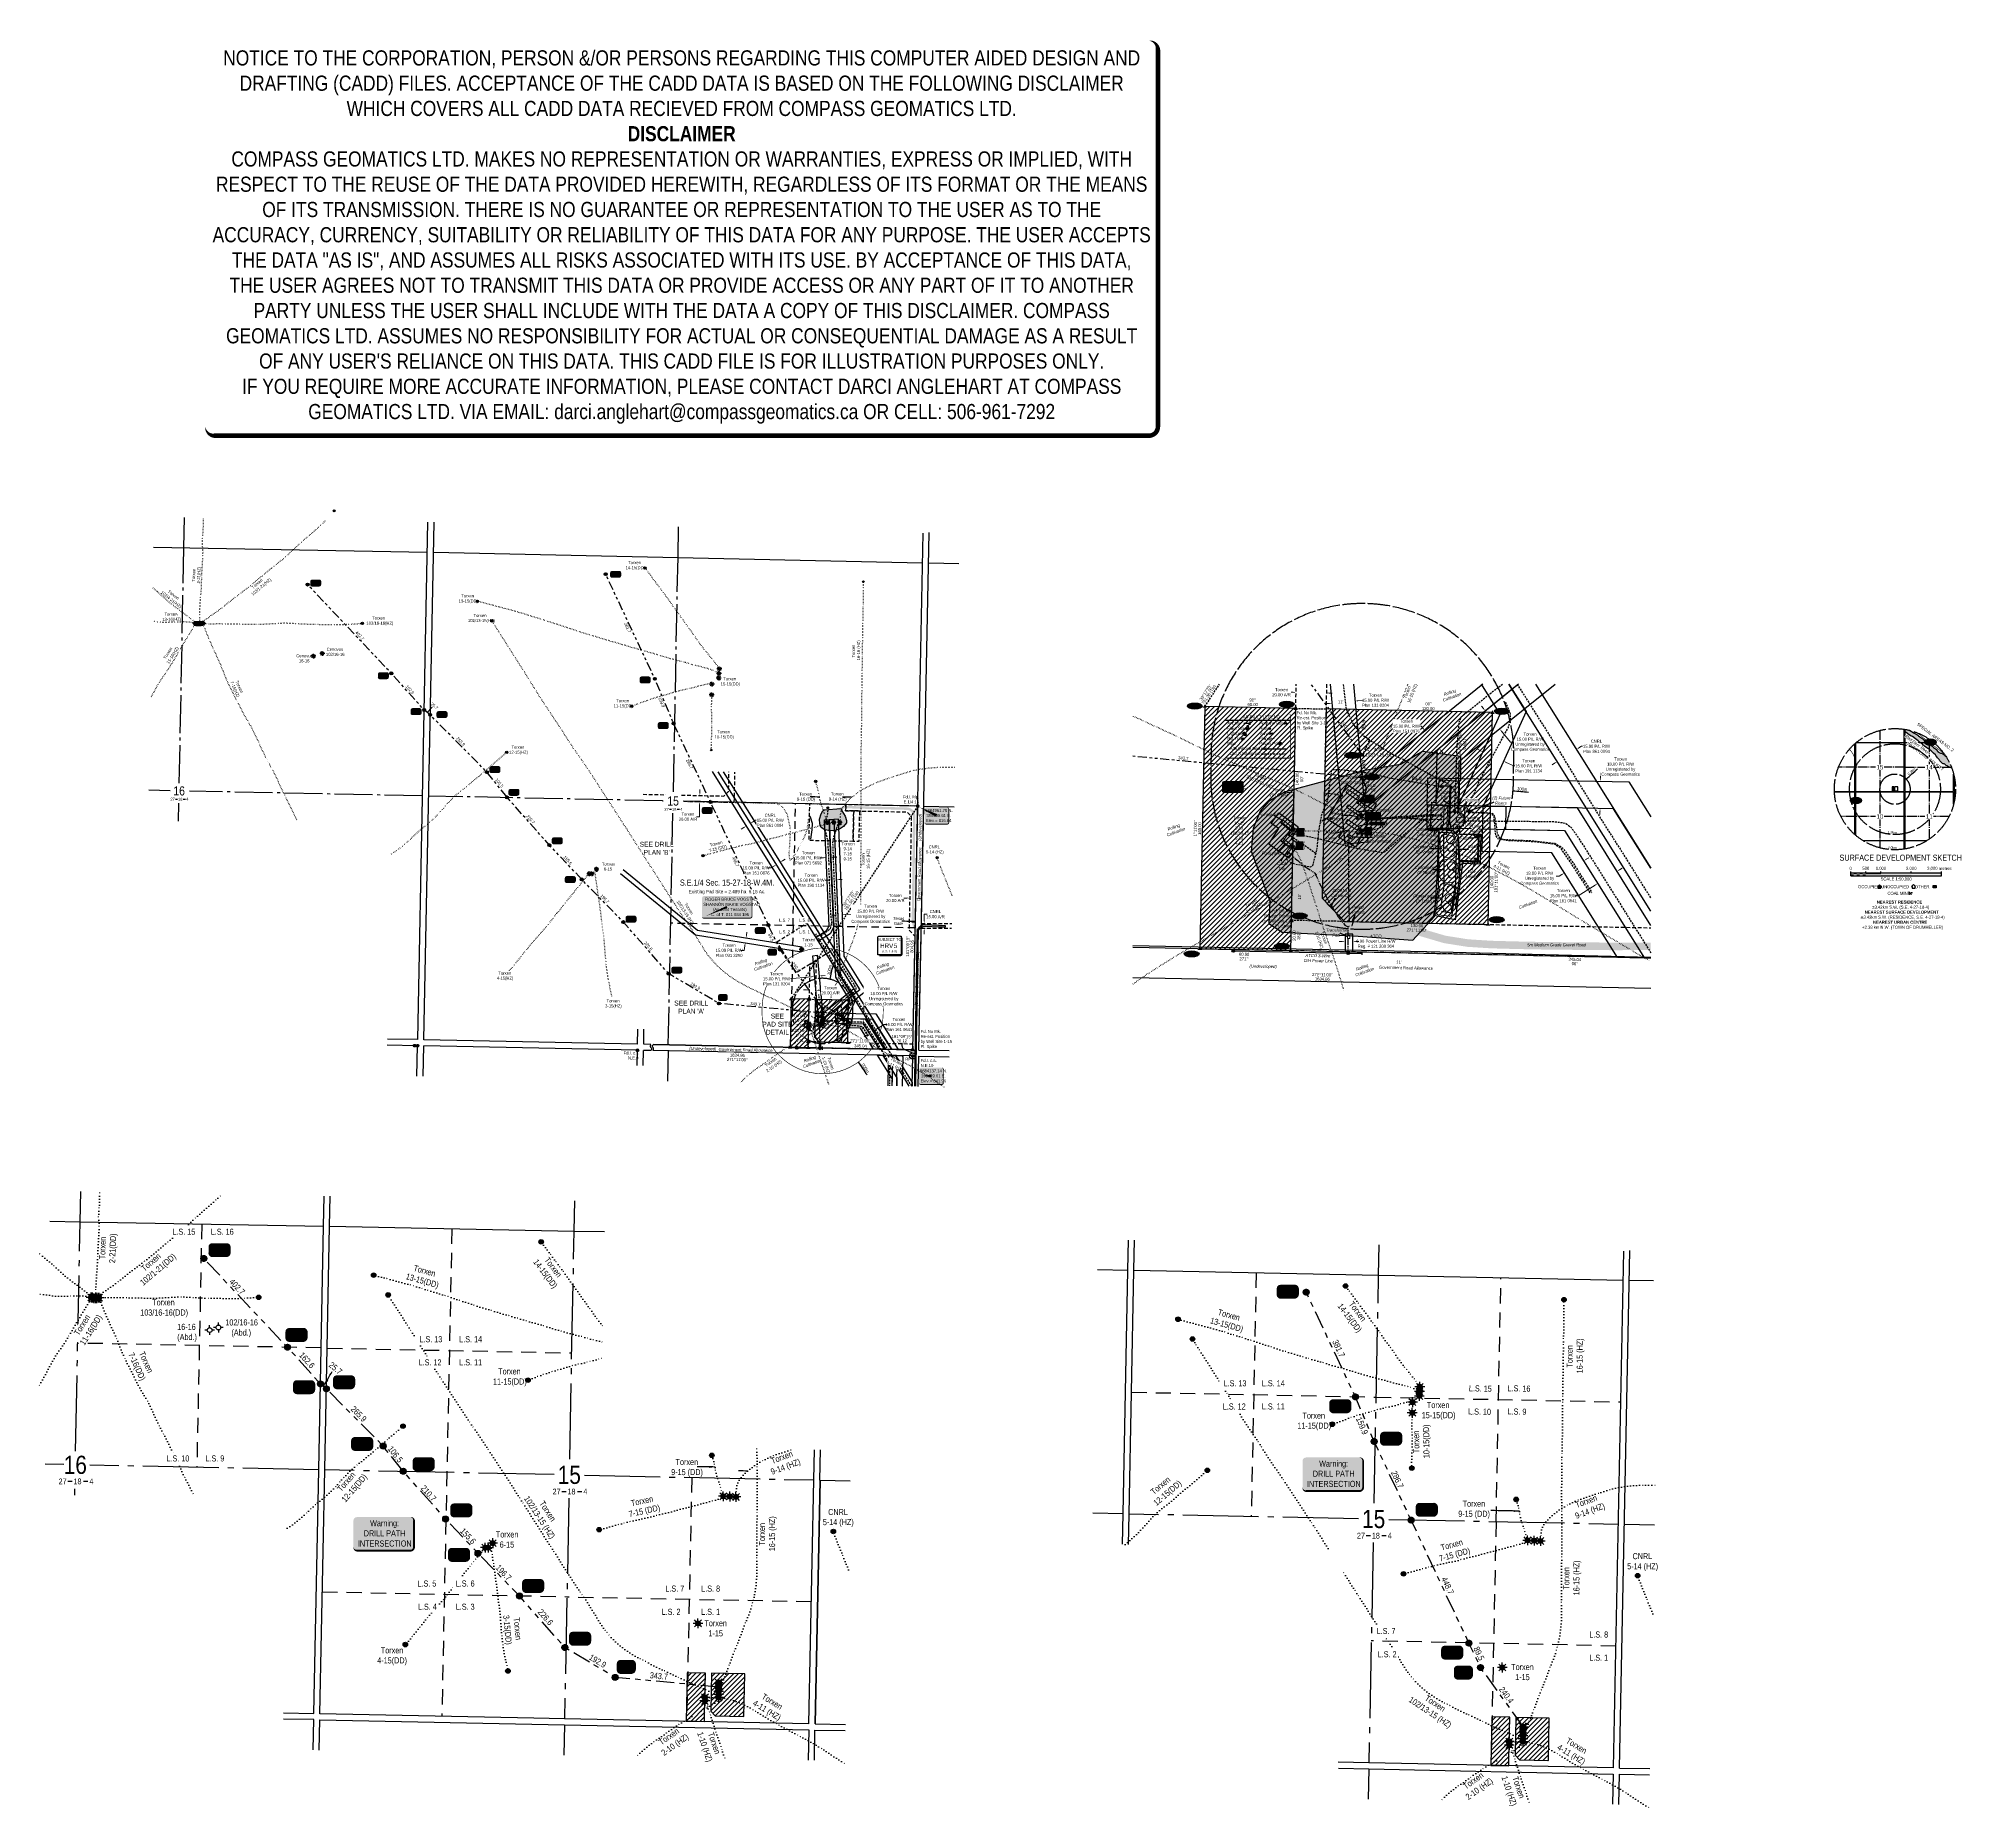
# Model space of a CAD drawing. Extents: x 396534 to 402867, y 5681657 to 5687495.
import ezdxf
from ezdxf.enums import TextEntityAlignment as Align

# ---------------------------------------------------------------- set-up
doc = ezdxf.new("R2010")
doc.units = 0
doc.header["$LTSCALE"] = 5
doc.header["$PDSIZE"] = 0.5
for name, pattern in [('BORDER2', [22.225, 6.35, -3.175, 6.35, -3.175, 0, -3.175]), ('foc-ACCESSROAD', [3.75, 2.5, -1.25]), ('foc-BUFFER', [16.75, 15, -1.75]), ('foc-DOT', [1, 0.2, -0.8]), ('foc-DRILLPATH', [14.75, 6, -1.75, 1.75, -1.75, 1.75, -1.75]), ('foc-FLOWLINE', [3.75, 2.5, -1.25]), ('foc-LSD', [8, 5, -3]), ('foc-QUARTERLINE', [33, 25, -3, 2, -3]), ('foc-TIELINE', [1.875, 1.25, -0.625]), ('foc-TOPO', [1, 0.2, -0.8]), ('foc-TRAV', [1.875, 1.25, -0.625]), ('POWERLINE5', [7.8, 2.4, -0.6, 0.6, -0.6, 0.6, -0.6, 2.4]), ('UG_PIPE', [1.875, 1.25, -0.625])]:
    doc.linetypes.add(name, pattern=pattern)
doc.layers.get('Defpoints').update_dxf_attribs({"color": 9})
for name, color, linetype in [('10', 1, 'Continuous'), ('35', 37, 'Continuous'), ('9', 3, 'Continuous'), ('ABADATA-DRILL', 8, 'foc-DOT'), ('ABADATA-DRILL-T', 8, 'Continuous'), ('AS-CABLE', 224, 'foc-CABLE'), ('AS-DRILL-T', 7, 'Continuous'), ('AS-FENCE', 48, 'foc-FENCE'), ('AS-OWNER', 7, 'Continuous'), ('AS-PIPE-AG', 44, 'Continuous'), ('AS-PIPE-UG', 44, 'UG_PIPE'), ('AS-POWER', 104, 'foc-POWER'), ('AS-POWER-EXISTING', 72, 'POWERLINE5'), ('AS-POWER-EXISTING-T', 72, 'Continuous'), ('AS-RESIDENCE', 14, 'Continuous'), ('AS-ROADS', 254, 'Continuous'), ('AS-SYMBOL', 7, 'Continuous'), ('AUX-BUFFER', 7, 'foc-BUFFER'), ('AUX-LABELS', 1, 'Continuous'), ('C-AR', 13, 'foc-ACCESSROAD'), ('C-RW', 13, 'Continuous'), ('C-SYMBOL', 7, 'Continuous'), ('C-WS', 13, 'foc-ACCESSROAD'), ('C-WS-S', 13, 'Continuous'), ('CG-NOTES', 7, 'Continuous'), ('CTW', 7, 'Continuous'), ('DETAIL-HZ-Existing', 8, 'foc-DOT'), ('DETAIL-T', 7, 'Continuous'), ('F-AR', 190, 'foc-ACCESSROAD'), ('F-EZE', 190, 'foc-FLOWLINE'), ('F-RW', 190, 'Continuous'), ('L-2', 7, 'Continuous'), ('L-AREAREQUIRED', 7, 'Continuous'), ('L-BD', 7, 'Continuous'), ('L-BD1', 253, 'Continuous'), ('L-MON', 1, 'Continuous'), ('L-QSEC', 8, 'foc-QUARTERLINE'), ('L-ROAD-T', 7, 'Continuous'), ('L-SEC', 7, 'Continuous'), ('L-SECLBL', 7, 'Continuous'), ('L-SECTION-LSD', 7, 'foc-LSD'), ('L-TIE', 7, 'foc-TIELINE'), ('P-ELEVATION', 7, 'Continuous'), ('P-LTO', 14, 'Continuous'), ('P-PDRILLPATH', 12, 'foc-DRILLPATH'), ('P-PROPOSED', 10, 'Continuous'), ('P-PROPOSED-EXISTING-H', 59, 'Continuous'), ('P-TRAV', 4, 'foc-TRAV'), ('P-TXT', 4, 'Continuous'), ('ROUTE-MAP-HWY', 2, 'Continuous'), ('S-7', 6, 'Continuous'), ('T-GENERAL', 48, 'foc-TOPO'), ('T-SLOPE', 48, 'Continuous'), ('T-TIE', 201, 'foc-TIELINE'), ('T-WATER', 160, 'Continuous'), ('T-WATER-H', 133, 'Continuous'), ('T-WATER-T', 170, 'Continuous')]:
    doc.layers.add(name, color=color, linetype=linetype)
doc.layers.add('AS-COUNTY', color=7, linetype='BORDER2', lineweight=60, true_color=0xcc33ff)
for name, color, linetype, lineweight in [('AS-GENERAL', 48, 'Continuous', 18), ('C-AR-T', 13, 'Continuous', 9), ('C-RW-T', 13, 'Continuous', 9), ('C-WS-T', 13, 'Continuous', 9), ('F-AR-T', 190, 'Continuous', 9), ('F-RW-T', 190, 'Continuous', 9), ('T-TEXT', 48, 'Continuous', 18), ('T-TIE-T', 201, 'Continuous', 18)]:
    doc.layers.add(name, color=color, linetype=linetype, lineweight=lineweight)
doc.layers.add('DISCLAIMER', color=7, linetype='Continuous', plot=False)
doc.styles.add('100L', font='ARIALN.TTF', dxfattribs={"height": 11})
doc.styles.add('120', font='ARIALN.TTF', dxfattribs={"height": 13})
doc.styles.add('175L', font='ARIALN.TTF', dxfattribs={"height": 20})
doc.styles.add('60L', font='ARIALN.TTF', dxfattribs={"height": 7.35})
doc.styles.add('80', font='ARIALN.TTF', dxfattribs={"height": 10})
doc.styles.add('80A', font='ARIALN.TTF', dxfattribs={"height": 10})
doc.styles.add('80CG', font='ARIALN.TTF', dxfattribs={"height": 10})
doc.styles.add('80L', font='ARIALN.TTF', dxfattribs={"height": 10})
doc.styles.add('80LS', font='ARIALNI.TTF', dxfattribs={"height": 10})
doc.styles.add('BOLD', font='ARIALNB.TTF')
doc.styles.add('foc-LtypeFont', font='ARIALN.TTF', dxfattribs={"height": 7.35})
doc.styles.add('HRV', font='ARIALN.TTF', dxfattribs={"height": 3})
doc.styles.add('SIMPLEX', font='ARIALN.TTF')
doc.linetypes.add('foc-CABLE', pattern='A,2,-1,["C",foc-LtypeFont,S=0.2,R=0,X=-0.625,Y=-0.75],-1.24,8', length=12.24)
doc.linetypes.add('foc-FENCE', pattern='A,10,-1,["X",foc-LtypeFont,S=0.2,R=0,X=-0.625,Y=-0.75],-1.24', length=12.24)
doc.linetypes.add('foc-FENCE-NOLINE', pattern='A,0,-6,["X",foc-LtypeFont,S=0.2,R=0,X=-0.625,Y=-0.75],-6.24', length=12.24)
doc.linetypes.add('foc-POWER', pattern='A,6,-1,["P",foc-LtypeFont,S=0.2,R=0,X=-0.625,Y=-0.75],-1.24,4', length=12.24)
doc.dimstyles.new('Compass 5 000', dxfattribs={"dimscale": 5, "dimtxt": 9, "dimasz": 2, "dimexe": 0.2, "dimexo": 0.0625, "dimgap": 0.5, "dimtad": 0, "dimtih": 1, "dimtoh": 1, "dimzin": 0, "dimdsep": 46, "dimtxsty": '80CG', "dimcen": 0.1, "dimse1": 1, "dimse2": 1, "dimclrd": 256, "dimclrt": 256, "dimaunit": 1, "dimadec": 4, "dimazin": 0, "dimtfac": 0.06, "dimtofl": 0, "dimtmove": 0, "dimatfit": 1, "dimfxl": 0.2, "dimtolj": 1, "dimtzin": 0, "dimlwd": -1, "dimarcsym": 0})
pattern_1 = [(45, (162.531, 2318.447), (-7.85451839, 7.85451839), [])]
pattern_2 = [(45, (-868.972, 1902.179), (-7.857724106, 7.857724106), [])]
pattern_3 = [(45, (-180.053, 94.901), (-7.85451839, 7.85451839), [])]
pattern_4 = [(45, (2474.442, -50.679), (-7.85451839, 7.85451839), [])]

# ---------------------------------------------------------------- blocks, each defined once
blk = doc.blocks.new('fdia')
at = {"color": 255, "const_width": 1}
blk.add_lwpolyline([(-0.5, 0, 1), (0.5, 0, 1)], format="xyb", close=True, dxfattribs=at)
blk = doc.blocks.new('Fdiaa')
blk.add_blockref('fdia', (0, 0))
blk = doc.blocks.new('fdib')
at = {"color": 1, "const_width": 1.6}
blk.add_lwpolyline([(-0.4, 0, 1), (0.4, 0, 1)], format="xyb", close=True, dxfattribs=at)
at = {"color": 1}
blk.add_circle((0, 0), 0.8, dxfattribs=at)
blk = doc.blocks.new('Fdibb')
blk.add_blockref('fdib', (0, 0))
blk = doc.blocks.new('fdicc')
for name in ['Fdibb', 'Fdiaa']:
    blk.add_blockref(name, (0, 0))
blk = doc.blocks.new('FDI')
blk.add_blockref('fdicc', (0, 0))
blk = doc.blocks.new('STRIA')
blk.add_hatch(color=255).paths.add_polyline_path([(0, 1.5), (-1.5, -0.9), (1.4, -0.9)])
blk = doc.blocks.new('STRIAA')
blk.add_blockref('STRIA', (0, 0))
blk = doc.blocks.new('STRIB')
at = {"color": 1}
blk.add_solid([(-1.1, -0.7), (0, 1.1), (1, -0.7)], dxfattribs=at)
blk = doc.blocks.new('STRIBB')
blk.add_blockref('STRIB', (0, 0))
blk = doc.blocks.new('STRICC')
for name in ['STRIAA', 'STRIBB']:
    blk.add_blockref(name, (0, 0))
blk = doc.blocks.new('fdspike')
blk.add_blockref('STRICC', (0, 0))
blk = doc.blocks.new('RISER')
h = blk.add_hatch(color=255)
h.dxf.hatch_style = 1
edge = h.paths.add_edge_path()
edge.add_arc((0, 0), 0.7, 0, 360)
blk.add_hatch(color=48).paths.add_polyline_path([(0.6, -0.2), (-0.6, -0.2, 0.774597)])
at = {"color": 48}
blk.add_line((-0.6, -0.2), (0.6, -0.2), dxfattribs=at)
blk.add_circle((0, 0), 0.6, dxfattribs=at)
blk = doc.blocks.new('WC')
at = {"layer": 'L-MON'}
h = blk.add_hatch(color=255, dxfattribs=at)
h.dxf.hatch_style = 1
edge = h.paths.add_edge_path()
edge.add_arc((0, 0), 0.9, 0, 360)
at = {"layer": 'L-MON', "color": 240, "flags": 128}
for points in [[(-0.62, 0.5), (-1.23, 1.12)], [(0.52, 0.61), (1.13, 1.21)], [(-1.18, -1.18), (-0.56, -0.57)], [(1.16, -1.18), (0.56, -0.57)]]:
    blk.add_lwpolyline(points, dxfattribs=at)
at = {"layer": 'L-MON', "color": 240}
for radius in [0.8, 0.373]:
    blk.add_circle((0, 0), radius, dxfattribs=at)
blk = doc.blocks.new('GAS')
h = blk.add_hatch(color=255)
h.dxf.hatch_style = 1
edge = h.paths.add_edge_path()
edge.add_arc((0, 0), 0.9, 0, 360)
for p, q in [((-0.81, 0), (-1.62, 0)), ((-0.57, 0.57), (-1.14, 1.14)), ((0, 0.81), (0, 1.62)), ((0.57, 0.57), (1.14, 1.14)), ((1.62, 0), (0.81, 0)), ((-0.57, -0.57), (-1.14, -1.14)), ((0, -0.81), (0, -1.62)), ((1.14, -1.14), (0.57, -0.57))]:
    blk.add_line(p, q)
blk.add_circle((0, 0), 0.8)
blk = doc.blocks.new('POWERPOLE')
h = blk.add_hatch(color=255)
edge = h.paths.add_edge_path()
edge.add_arc((0, 0), 0.96, 0, 360)
at = {"linetype": 'Continuous'}
for p, q in [((0.7, -0.7), (-0.7, 0.7)), ((-0.7, -0.7), (0.7, 0.7))]:
    blk.add_line(p, q, dxfattribs=at)
blk.add_circle((0, 0), 0.96, dxfattribs=at)
blk = doc.blocks.new('*U491')
at = {"color": 72}
blk.add_line((0, -1.1), (0, 1.1), dxfattribs=at)
at = {"layer": 'AS-SYMBOL', "color": 72, "flags": 128}
blk.add_lwpolyline([(-1.8, 0), (0, 0)], dxfattribs=at)
blk = doc.blocks.new('TRIA')
blk.add_hatch(color=255).paths.add_polyline_path([(0, 1.5), (-1.5, -0.9), (1.4, -0.9)])
blk = doc.blocks.new('TRIAA')
blk.add_blockref('TRIA', (0, 0))
blk = doc.blocks.new('TRIB')
at = {"color": 1}
blk.add_lwpolyline([(-1.1, -0.7), (0, 1.1), (1, -0.7)], close=True, dxfattribs=at)
blk = doc.blocks.new('TRIBB')
blk.add_blockref('TRIB', (0, 0))
blk = doc.blocks.new('TRICC')
for name in ['TRIAA', 'TRIBB']:
    blk.add_blockref(name, (0, 0))
blk = doc.blocks.new('plspike')
blk.add_blockref('TRICC', (0, 0))
blk = doc.blocks.new('*D425')
at = {"layer": 'C-RW-T', "transparency": 16777216}
for p, q in [((399085.6, 5684398.7), (399008.8, 5684391.8)), ((399120.4, 5684401.9), (399130.4, 5684402.8))]:
    blk.add_line(p, q, dxfattribs=at)
for points in [[(399085.4, 5684400.4), (399085.7, 5684397.1), (399095.5, 5684399.7)], [(399120.3, 5684403.6), (399120.6, 5684400.2), (399110.4, 5684401)]]:
    blk.add_solid(points, dxfattribs=at)
at = {"layer": 'Defpoints', "color": 0, "transparency": 16777216}
for p in [(399095.5, 5684399.7), (399099.1, 5684360.5), (399114, 5684361.8)]:
    blk.add_point(p, dxfattribs=at)
at = {"layer": 'C-RW-T', "transparency": 16777216, "insert": (398969.7, 5684391.8), "char_height": 10, "attachment_point": 5, "style": '80CG', "bg_fill": 3, "box_fill_scale": 1.1, "bg_fill_color": 256, "bg_fill_true_color": 13158600, "bg_fill_transparency": 0}
blk.add_mtext('\\A1;Torxen\\P15.00 P/L R/W\\PPlan 131 0204', dxfattribs=at)
blk = doc.blocks.new('*D426')
at = {"layer": 'C-RW-T', "transparency": 16777216}
for p, q in [((398870.3, 5684535.3), (398871.9, 5684545.2)), ((398862.4, 5684485.7), (398852.4, 5684485.7)), ((398864.8, 5684500.8), (398862.4, 5684485.7))]:
    blk.add_line(p, q, dxfattribs=at)
for points in [[(398863.1, 5684501.1), (398866.4, 5684500.5), (398866.3, 5684510.7)], [(398868.6, 5684535.6), (398871.9, 5684535.1), (398868.7, 5684525.5)]]:
    blk.add_solid(points, dxfattribs=at)
at = {"layer": 'Defpoints', "color": 0, "transparency": 16777216}
for p in [(398847.9, 5684513.6), (398850.3, 5684528.4), (398866.3, 5684510.7)]:
    blk.add_point(p, dxfattribs=at)
at = {"layer": 'C-RW-T', "transparency": 16777216, "insert": (398813.3, 5684485.7), "char_height": 10, "attachment_point": 5, "style": '80CG'}
blk.add_mtext('\\A1;Torxen\\P15.00 P/L R/W\\PPlan 091 3290', dxfattribs=at)
blk = doc.blocks.new('*D427')
at = {"layer": 'C-RW-T', "transparency": 16777216}
for p, q in [((399123.8, 5684791.3), (399113.8, 5684790.9)), ((399158.7, 5684792.8), (399168.7, 5684793.2))]:
    blk.add_line(p, q, dxfattribs=at)
for points in [[(399123.7, 5684793), (399123.8, 5684789.6), (399133.8, 5684791.7)], [(399158.7, 5684794.4), (399158.8, 5684791.1), (399148.7, 5684792.3)]]:
    blk.add_solid(points, dxfattribs=at)
at = {"layer": 'Defpoints', "color": 0, "transparency": 16777216}
for p in [(399148.7, 5684792.3), (399135.8, 5684742.8), (399150.8, 5684743.4)]:
    blk.add_point(p, dxfattribs=at)
at = {"layer": 'C-RW-T', "transparency": 16777216, "insert": (399074.7, 5684790.9), "char_height": 10, "attachment_point": 5, "style": '80CG'}
blk.add_mtext('\\A1;Torxen\\P15.00 P/L R/W\\PPlan 071 5692', dxfattribs=at)
blk = doc.blocks.new('*D428')
at = {"layer": 'C-RW-T', "transparency": 16777216}
for p, q in [((399141.9, 5684717.7), (399122.8, 5684716.9)), ((399176.8, 5684719.2), (399186.8, 5684719.6))]:
    blk.add_line(p, q, dxfattribs=at)
for points in [[(399141.8, 5684719.4), (399141.9, 5684716.1), (399151.8, 5684718.1)], [(399176.8, 5684720.8), (399176.9, 5684717.5), (399166.8, 5684718.8)]]:
    blk.add_solid(points, dxfattribs=at)
at = {"layer": 'Defpoints', "color": 0, "transparency": 16777216}
for p in [(399166.8, 5684718.8), (399154.6, 5684652.5), (399169.6, 5684653.1)]:
    blk.add_point(p, dxfattribs=at)
at = {"layer": 'C-RW-T', "transparency": 16777216, "insert": (399083.7, 5684716.9), "char_height": 10, "attachment_point": 5, "style": '80CG', "bg_fill": 3, "box_fill_scale": 1.1, "bg_fill_color": 256, "bg_fill_true_color": 13158600, "bg_fill_transparency": 0}
blk.add_mtext('\\A1;Torxen\\P15.00 P/L R/W\\PPlan 191 1134', dxfattribs=at)
blk = doc.blocks.new('*D429')
at = {"layer": 'C-RW-T', "transparency": 16777216}
for p, q in [((399297.2, 5684224), (399324.4, 5684241)), ((399324.4, 5684241), (399334.4, 5684241)), ((399267.5, 5684205.4), (399259, 5684200.1))]:
    blk.add_line(p, q, dxfattribs=at)
for points in [[(399296.3, 5684225.4), (399298.1, 5684222.5), (399288.7, 5684218.6)], [(399266.6, 5684206.8), (399268.4, 5684204), (399276, 5684210.7)]]:
    blk.add_solid(points, dxfattribs=at)
at = {"layer": 'Defpoints', "color": 0, "transparency": 16777216}
for p in [(399281.2, 5684202.3), (399288.7, 5684218.6), (399293.9, 5684210.3)]:
    blk.add_point(p, dxfattribs=at)
at = {"layer": 'C-RW-T', "transparency": 16777216, "insert": (399373.5, 5684241), "char_height": 10, "attachment_point": 5, "style": '80CG'}
blk.add_mtext('\\A1;Torxen\\P15.00 P/L R/W\\PPlan 161 0641', dxfattribs=at)
blk = doc.blocks.new('*D430')
at = {"layer": 'C-RW-T', "transparency": 16777216}
for p, q in [((399257.7, 5684286.6), (399258.6, 5684333.1)), ((399258.6, 5684333.1), (399268.6, 5684333.1)), ((399256.9, 5684248.7), (399256.7, 5684238.7))]:
    blk.add_line(p, q, dxfattribs=at)
for points in [[(399256, 5684286.7), (399259.4, 5684286.6), (399257.5, 5684276.6)], [(399255.3, 5684248.7), (399258.6, 5684248.6), (399257.1, 5684258.7)]]:
    blk.add_solid(points, dxfattribs=at)
at = {"layer": 'Defpoints', "color": 0, "transparency": 16777216}
for p in [(399235.9, 5684259.1), (399236.2, 5684277.1)]:
    blk.add_point(p, dxfattribs=at)
at = {"layer": 'C-RW-T', "transparency": 16777216, "insert": (399323.8, 5684333.1), "char_height": 10, "attachment_point": 5, "style": '80CG', "bg_fill": 3, "box_fill_scale": 1.1, "bg_fill_color": 256, "bg_fill_true_color": 13158600, "bg_fill_transparency": 0}
blk.add_mtext('\\A1;Torxen\\P18.00 P/L R/W\\PUnregistered by\\PCompass Geomatics ', dxfattribs=at)
at = {"layer": 'Defpoints', "color": 0, "transparency": 16777216}
blk.add_point((399257.5, 5684276.6), dxfattribs=at)
blk = doc.blocks.new('*D431')
at = {"layer": 'Defpoints', "color": 0, "transparency": 16777216}
for p in [(399148, 5684480.9), (399135.3, 5684473)]:
    blk.add_point(p, dxfattribs=at)
at = {"layer": 'F-RW-T', "transparency": 16777216}
for p, q in [((398861.9, 5684890.9), (398853.4, 5684885.6)), ((398891.6, 5684909.5), (398900.1, 5684914.8)), ((398900.1, 5684914.8), (398910.1, 5684914.8))]:
    blk.add_line(p, q, dxfattribs=at)
for points in [[(398861, 5684892.4), (398862.8, 5684889.5), (398870.4, 5684896.2)], [(398890.7, 5684910.9), (398892.5, 5684908.1), (398883.1, 5684904.2)]]:
    blk.add_solid(points, dxfattribs=at)
at = {"layer": 'F-RW-T', "transparency": 16777216, "insert": (398949.1, 5684914.8), "char_height": 10, "attachment_point": 5, "style": '80CG', "bg_fill": 3, "box_fill_scale": 1.1, "bg_fill_color": 256, "bg_fill_true_color": 13158600, "bg_fill_transparency": 0}
blk.add_mtext('\\A1;CNRL\\P15.00 P/L R/W\\PPlan 861 0094', dxfattribs=at)
at = {"layer": 'Defpoints', "color": 0, "transparency": 16777216}
blk.add_point((398883.1, 5684904.2), dxfattribs=at)
blk = doc.blocks.new('HRV')
blk.add_lwpolyline([(-35.1, 31.6), (37.2, 31.6), (37.2, -25.5, -0.414214), (32.2, -30.5), (-40.1, -30.5), (-40.1, 26.6, -0.414214)], format="xyb", close=True)
at = {"const_width": 5, "flags": 128}
blk.add_lwpolyline([(-35.1, -33), (32.2, -33, 0.414214), (39.7, -25.5), (39.7, 26.6)], format="xyb", dxfattribs=at)
at = {"style": '80L'}
blk.add_text('SUBJECT TO', height=9.5, dxfattribs=at).set_placement((-2, 13.1), align=Align.BOTTOM_CENTER)
blk.add_attdef('(N.W.1/4 00)', text='', height=7.12, dxfattribs=at).set_placement((-2, -24.4), align=Align.BOTTOM_CENTER)
at = {"layer": 'CTW', "color": 3, "style": 'HRV'}
blk.add_text('HRV', height=15, dxfattribs=at).set_placement((-10.9, -0.2), align=Align.MIDDLE_CENTER)
blk.add_attdef('0', text='', height=15, dxfattribs=at).set_placement((18.3, -0.2), align=Align.MIDDLE_CENTER)
blk = doc.blocks.new('*D435')
at = {"layer": 'C-AR-T', "transparency": 16777216}
for p, q in [((399068.4, 5684354.9), (399058.4, 5684355.1)), ((399108.4, 5684354.1), (399120.2, 5684353.8))]:
    blk.add_line(p, q, dxfattribs=at)
for points in [[(399068.5, 5684356.5), (399068.4, 5684353.2), (399078.4, 5684354.7)], [(399108.5, 5684355.7), (399108.4, 5684352.4), (399098.4, 5684354.3)]]:
    blk.add_solid(points, dxfattribs=at)
at = {"layer": 'Defpoints', "color": 0, "transparency": 16777216}
for p in [(399078.4, 5684354.7), (399076.6, 5684265), (399096.6, 5684264.6)]:
    blk.add_point(p, dxfattribs=at)
at = {"layer": 'C-AR-T', "transparency": 16777216, "insert": (399148, 5684353.8), "char_height": 10, "attachment_point": 5, "style": '80CG', "bg_fill": 3, "box_fill_scale": 1.1, "bg_fill_color": 256, "bg_fill_true_color": 13158600, "bg_fill_transparency": 0}
blk.add_mtext('\\A1;Torxen\\P20.00 A/R', dxfattribs=at)
blk = doc.blocks.new('*D436')
at = {"layer": 'C-AR-T', "transparency": 16777216}
for p, q in [((399399.3, 5684658.2), (399389.3, 5684658.4)), ((399439.3, 5684657.5), (399449.3, 5684657.3))]:
    blk.add_line(p, q, dxfattribs=at)
for points in [[(399399.3, 5684659.9), (399399.2, 5684656.6), (399409.3, 5684658)], [(399439.3, 5684659.1), (399439.2, 5684655.8), (399429.3, 5684657.6)]]:
    blk.add_solid(points, dxfattribs=at)
at = {"layer": 'Defpoints', "color": 0, "transparency": 16777216}
for p in [(399412.6, 5684831.1), (399432.6, 5684830.7), (399409.3, 5684658)]:
    blk.add_point(p, dxfattribs=at)
at = {"layer": 'C-AR-T', "transparency": 16777216, "insert": (399361.5, 5684658.4), "char_height": 10, "attachment_point": 5, "style": '80CG'}
blk.add_mtext('\\A1;Torxen\\P20.00 A/R', dxfattribs=at)
blk = doc.blocks.new('*D437')
at = {"layer": 'Defpoints', "color": 0, "transparency": 16777216}
for p in [(399457, 5684573.9), (399468, 5684573.9), (399468, 5684558.9)]:
    blk.add_point(p, dxfattribs=at)
at = {"layer": 'F-AR-T', "transparency": 16777216}
for p, q in [((399457, 5684583.9), (399457, 5684605.1)), ((399457, 5684605.1), (399467, 5684605.1)), ((399457, 5684548.9), (399457, 5684538.9))]:
    blk.add_line(p, q, dxfattribs=at)
for points in [[(399455.3, 5684583.9), (399458.6, 5684583.9), (399457, 5684573.9)], [(399455.3, 5684548.9), (399458.6, 5684548.9), (399457, 5684558.9)]]:
    blk.add_solid(points, dxfattribs=at)
at = {"layer": 'F-AR-T', "transparency": 16777216, "insert": (399494.2, 5684605.1), "char_height": 10, "attachment_point": 5, "style": '80CG'}
blk.add_mtext('\\A1;CNRL\\P15.00 A/R', dxfattribs=at)
blk = doc.blocks.new('*U434')
h = blk.add_hatch(color=59)
edge = h.paths.add_edge_path()
edge.add_line((-76.5, -37), (76.5, -37))
edge.add_arc((76.5, -31), 6, 270, 360)
edge.add_line((82.5, -31), (82.5, 29.5))
edge.add_arc((76.5, 29.5), 6, 0, 90)
edge.add_line((76.5, 35.5), (-76.5, 35.5))
edge.add_arc((-76.5, 29.5), 6, 90, 180)
edge.add_line((-82.5, 29.5), (-82.5, -31))
edge.add_arc((-76.5, -31), 6, 180, 270)
at = {"color": 1, "flags": 128}
blk.add_lwpolyline([(-76.5, -37, 3, 3, 0), (76.5, -37, 3, 3, 0.414214), (82.5, -31, 3, 3, 0), (82.5, 29.5, 3, 0, 0.414214), (76.5, 35.5, 0, 0, 0), (-76.5, 35.5, 0, 0, 0.414214), (-82.5, 29.5, 0, 0, 0), (-82.5, -31, 0, 3, 0.414214)], format="xyseb", close=True, dxfattribs=at)
blk.add_lwpolyline([(-71.2, -31, 0, 7.5, 0), (0, 0, 0, 0, 0)], format="xyseb", dxfattribs=at)
at = {"color": 1, "style": '80'}
blk.add_attdef('ENTER_TEXT_001', (-36.3, -5), '', height=10, dxfattribs=at)
blk = doc.blocks.new('L-SECLBL')
at = {"layer": '9', "color": 7}
for p, q in [((-5.1, -27.8), (-12.3, -27.8)), ((20.7, -27.8), (13.5, -27.8))]:
    blk.add_line(p, q, dxfattribs=at)
at = {"layer": '10', "color": 2, "style": 'SIMPLEX'}
blk.add_attdef('SEC', text='', height=30, dxfattribs=at).set_placement((0, 0), align=Align.MIDDLE)
at = {"layer": '10', "color": 5, "style": '80L'}
blk.add_attdef('TWP', text='', height=9.5, dxfattribs=at).set_placement((-14.4, -27.4), align=Align.MIDDLE_RIGHT)
blk.add_attdef('RGE', text='', height=9.5, dxfattribs=at).set_placement((3.6, -27.4), align=Align.MIDDLE_CENTER)
blk.add_attdef('MER', text='', height=9.5, dxfattribs=at).set_placement((23.2, -27.4), align=Align.MIDDLE_LEFT)
blk = doc.blocks.new('BH-Existing')
at = {"layer": 'ABADATA-DRILL-T'}
h = blk.add_hatch(color=256, dxfattribs=at)
h.dxf.hatch_style = 1
edge = h.paths.add_edge_path()
edge.add_arc((0, 0), 0.5, 0, 360)
blk.add_circle((0, 0), 0.5, dxfattribs=at)
blk = doc.blocks.new('*D438')
at = {"layer": 'C-AR-T', "transparency": 16777216}
for p, q in [((398716.8, 5685006.5), (398717, 5685016.5)), ((398715.2, 5684926.6), (398705.2, 5684926.6)), ((398716, 5684966.5), (398715.2, 5684926.6))]:
    blk.add_line(p, q, dxfattribs=at)
for points in [[(398715.1, 5685006.6), (398718.5, 5685006.5), (398716.6, 5684996.5)], [(398714.3, 5684966.5), (398717.7, 5684966.4), (398716.2, 5684976.5)]]:
    blk.add_solid(points, dxfattribs=at)
at = {"layer": 'Defpoints', "color": 0, "transparency": 16777216}
for p in [(398746.5, 5684995.9), (398716.2, 5684976.5), (398746.1, 5684975.8)]:
    blk.add_point(p, dxfattribs=at)
at = {"layer": 'C-AR-T', "transparency": 16777216, "insert": (398677.4, 5684926.6), "char_height": 10, "attachment_point": 5, "style": '80CG'}
blk.add_mtext('\\A1;Torxen\\P20.00 A/R', dxfattribs=at)
blk = doc.blocks.new('*D439')
at = {"layer": 'C-RW-T', "transparency": 16777216}
for p, q in [((398951.5, 5684757.6), (398941.5, 5684757.6)), ((398960, 5684762.9), (398951.5, 5684757.6)), ((398989.7, 5684781.5), (398998.1, 5684786.8))]:
    blk.add_line(p, q, dxfattribs=at)
for points in [[(398959.1, 5684764.3), (398960.9, 5684761.5), (398968.5, 5684768.2)], [(398988.8, 5684782.9), (398990.6, 5684780.1), (398981.2, 5684776.2)]]:
    blk.add_solid(points, dxfattribs=at)
at = {"layer": 'Defpoints', "color": 0, "transparency": 16777216}
for p in [(398965.8, 5684772.5), (398968.5, 5684768.2), (398978.5, 5684780.5)]:
    blk.add_point(p, dxfattribs=at)
at = {"layer": 'C-RW-T', "transparency": 16777216, "insert": (398902.4, 5684757.6), "char_height": 10, "attachment_point": 5, "style": '80CG'}
blk.add_mtext('\\A1;Torxen\\P15.00 P/L R/W\\PPlan 151 0876', dxfattribs=at)
blk = doc.blocks.new('*U443')
h = blk.add_hatch(color=50)
edge = h.paths.add_edge_path()
edge.add_line((-29, -20), (29, -20))
edge.add_arc((29, -14), 6, 270, 360)
edge.add_line((35, -14), (35, 12.5))
edge.add_arc((29, 12.5), 6, 0, 90)
edge.add_line((29, 18.5), (-29, 18.5))
edge.add_arc((-29, 12.5), 6, 90, 180)
edge.add_line((-35, 12.5), (-35, -14))
edge.add_arc((-29, -14), 6, 180, 270)
at = {"color": 240, "flags": 128}
blk.add_lwpolyline([(-29, -20, 3, 3, 0), (29, -20, 3, 3, 0.414214), (35, -14, 3, 3, 0), (35, 12.5, 3, 0, 0.414214), (29, 18.5, 0, 0, 0), (-29, 18.5, 0, 0, 0.414214), (-35, 12.5, 0, 0, 0), (-35, -14, 0, 3, 0.414214)], format="xyseb", close=True, dxfattribs=at)
at = {"color": 240, "style": '80'}
blk.add_attdef('ENTER_TEXT_001', (-26.8, -4.9), '', height=10, dxfattribs=at)
blk = doc.blocks.new('as-built legend')
h = blk.add_hatch(color=48)
h.dxf.hatch_style = 1
edge = h.paths.add_edge_path()
edge.add_arc((-47.7, -0.3), 3.41, 0, 360)
blk.add_hatch(color=48).paths.add_polyline_path([(38.3, 16.1), (32.5, 16.1, 0.774597)])
at = {"layer": 'AS-SYMBOL'}
h = blk.add_hatch(color=48, dxfattribs=at)
h.dxf.hatch_style = 1
h.paths.add_polyline_path([(-52.7, -16.7, 1), (-54.9, -16.7, 1)])
h = blk.add_hatch(color=48, dxfattribs=at)
h.dxf.hatch_style = 1
h.paths.add_polyline_path([(-49.4, -16.7, 1), (-51.7, -16.7, 1)])
at = {"color": 1}
blk.add_line((-110.3, 45.3), (104.8, 45.3), dxfattribs=at)
at = {"color": 48}
for p, q in [((-51.4, 1.9), (-53.7, 3.1)), ((-49.8, 3.4), (-51.1, 5.7)), ((-47.7, 4), (-47.7, 6.6)), ((-45.5, 3.4), (-44.2, 5.7)), ((-44, 1.9), (-41.7, 3.1)), ((32.5, 16.1), (38.3, 16.1)), ((36.2, 2.8), (36.2, -1.6)), ((40.3, 1.2), (36.2, 2.8)), ((43.1, 1.2), (47.2, 2.8)), ((47.2, 2.8), (47.2, -1.6)), ((92.3, 34.7), (82.7, 34.7)), ((92.3, 32.3), (82.7, 32.3)), ((-52, -0.3), (-54.6, -0.3)), ((-51.4, -2.5), (-53.7, -3.8)), ((-49.8, -4), (-51.1, -6.3)), ((-47.7, -4.6), (-47.7, -7.2)), ((-45.5, -4), (-44.2, -6.3)), ((-44, -2.5), (-41.7, -3.8)), ((-43.4, -0.3), (-40.8, -0.3)), ((36.2, -1.6), (40.3, 0)), ((47.2, -1.6), (43.1, 0))]:
    blk.add_line(p, q, dxfattribs=at)
at = {"color": 1, "flags": 128}
blk.add_lwpolyline([(-104.3, -80.7, 3, 3, 0), (98.8, -80.7, 3, 3, 0.414214), (104.8, -74.7, 3, 3, 0), (104.8, 59.3, 3, 0, 0.414214), (98.8, 65.3, 0, 0, 0), (-104.3, 65.3, 0, 0, 0.414214), (-110.3, 59.3, 0, 0, 0), (-110.3, -74.7, 0, 3, 0.414214)], format="xyseb", close=True, dxfattribs=at)
at = {"color": 48, "flags": 128}
for points in [[(-37.6, 12.7), (-37.8, 12.6), (-38, 12.5), (-38.2, 12.4), (-38.5, 12.4), (-38.7, 12.4), (-38.9, 12.3), (-39.1, 12.4), (-39.4, 12.4), (-39.6, 12.4), (-39.8, 12.5), (-39.9, 12.6), (-40.1, 12.7), (-40.3, 12.9), (-40.4, 13.1), (-40.6, 13.3), (-40.7, 13.5), (-40.8, 13.7), (-41, 14), (-41.1, 14.3), (-41.2, 14.6), (-41.3, 15), (-41.3, 15.4), (-41.4, 15.8), (-41.4, 16.2), (-41.4, 16.6), (-41.3, 17.1), (-41.3, 17.6), (-41.2, 18.1), (-41.1, 18.6), (-40.9, 19.1), (-40.8, 19.6), (-40.6, 20), (-40.5, 20.4), (-40.3, 20.8), (-40.2, 21.2), (-40, 21.6), (-39.8, 22), (-39.6, 22.3), (-39.5, 22.7), (-39.3, 23), (-39.1, 23.4), (-39, 23.8), (-38.8, 24.1), (-38.6, 24.5), (-38.5, 24.9), (-38.4, 25.3), (-38.2, 25.7), (-38.1, 26.1), (-38.1, 26.4), (-38, 26.8), (-38, 27.1), (-37.9, 27.4), (-37.9, 27.7), (-37.9, 27.8), (-37.8, 28), (-37.8, 28), (-37.7, 28), (-37.6, 27.9), (-37.5, 27.7), (-37.3, 27.5), (-37.2, 27.3), (-37.1, 27), (-36.9, 26.7), (-36.8, 26.5), (-36.7, 26.2), (-36.6, 25.9), (-36.5, 25.7), (-36.3, 25.4), (-36.2, 25.2), (-36.1, 25), (-36, 24.7), (-35.8, 24.4), (-35.7, 24.2), (-35.5, 23.9), (-35.4, 23.6), (-35.2, 23.3), (-35.1, 23), (-34.9, 22.8), (-34.8, 22.5), (-34.7, 22.2), (-34.6, 22), (-34.4, 21.8), (-34.4, 21.5), (-34.3, 21.3), (-34.2, 21.1), (-34.2, 20.9), (-34.1, 20.7), (-34.1, 20.5), (-34.1, 20.3), (-34.1, 20.1), (-34.1, 19.9), (-34.2, 19.7), (-34.2, 19.5), (-34.2, 19.3), (-34.2, 19.1), (-34.3, 18.9), (-34.3, 18.6), (-34.3, 18.4), (-34.3, 18.2), (-34.4, 17.9), (-34.4, 17.7), (-34.4, 17.4), (-34.5, 17.2), (-34.5, 17), (-34.6, 16.7), (-34.7, 16.5), (-34.8, 16.3), (-35, 16.1), (-35.1, 15.8), (-35.2, 15.6), (-35.4, 15.4), (-35.5, 15.2), (-35.6, 15.1), (-35.7, 14.9), (-35.9, 14.7), (-36, 14.5), (-36.1, 14.4), (-36.2, 14.2), (-36.3, 14.1), (-36.4, 13.9), (-36.5, 13.7), (-36.7, 13.6), (-36.8, 13.4), (-36.9, 13.2), (-37.1, 13.1), (-37.2, 12.9), (-37.4, 12.8)], [(-38, 12.5), (-38.2, 12.5), (-38.3, 12.4), (-38.4, 12.4), (-38.5, 12.4), (-38.7, 12.4), (-38.8, 12.4), (-38.9, 12.4), (-39, 12.4), (-39.2, 12.4), (-39.3, 12.4), (-39.4, 12.5), (-39.5, 12.6), (-39.5, 12.7), (-39.6, 12.8), (-39.7, 12.9), (-39.8, 13), (-39.9, 13.1), (-39.9, 13.3), (-40, 13.4), (-40.1, 13.6), (-40.1, 13.8), (-40.1, 14), (-40.2, 14.3), (-40.2, 14.5), (-40.2, 14.8), (-40.1, 15), (-40.1, 15.3), (-40, 15.6), (-40, 15.9), (-39.9, 16.1), (-39.8, 16.4), (-39.8, 16.7), (-39.7, 16.9), (-39.6, 17.1), (-39.5, 17.3), (-39.4, 17.5), (-39.3, 17.7), (-39.2, 17.9), (-39.1, 18.1), (-39, 18.3), (-38.9, 18.5), (-38.8, 18.7), (-38.7, 19), (-38.6, 19.2), (-38.5, 19.4), (-38.5, 19.6), (-38.4, 19.8), (-38.4, 20), (-38.3, 20.2), (-38.3, 20.4), (-38.3, 20.6), (-38.2, 20.8), (-38.2, 20.9), (-38.2, 21), (-38.2, 21.1), (-38.1, 21.1), (-38.1, 21.1), (-38, 21.1), (-38, 21), (-37.9, 20.9), (-37.8, 20.7), (-37.8, 20.6), (-37.7, 20.4), (-37.6, 20.3), (-37.5, 20.1), (-37.5, 20), (-37.4, 19.8), (-37.3, 19.7), (-37.3, 19.6), (-37.2, 19.4), (-37.1, 19.3), (-37.1, 19.1), (-37, 19), (-36.9, 18.8), (-36.8, 18.7), (-36.7, 18.5), (-36.6, 18.3), (-36.6, 18.2), (-36.5, 18), (-36.4, 17.9), (-36.3, 17.8), (-36.3, 17.6), (-36.2, 17.5), (-36.2, 17.4), (-36.2, 17.3), (-36.1, 17.1), (-36.1, 17), (-36.1, 16.9), (-36.1, 16.8), (-36.1, 16.7), (-36.1, 16.6), (-36.1, 16.5), (-36.1, 16.4), (-36.2, 16.2), (-36.2, 16.1), (-36.2, 16), (-36.2, 15.9), (-36.2, 15.7), (-36.2, 15.6), (-36.2, 15.5), (-36.2, 15.3), (-36.3, 15.2), (-36.3, 15.1), (-36.3, 14.9), (-36.4, 14.8), (-36.4, 14.7), (-36.5, 14.6), (-36.6, 14.4), (-36.7, 14.3), (-36.7, 14.2), (-36.8, 14.1), (-36.9, 14), (-36.9, 13.9), (-37, 13.8), (-37.1, 13.7), (-37.1, 13.6), (-37.2, 13.5), (-37.3, 13.4), (-37.3, 13.3), (-37.4, 13.2), (-37.5, 13.1), (-37.5, 13), (-37.6, 12.9), (-37.7, 12.9), (-37.8, 12.8), (-37.8, 12.7), (-37.9, 12.6)]]:
    blk.add_lwpolyline(points, close=True, dxfattribs=at)
at = {"color": 48, "const_width": 2, "flags": 128}
blk.add_lwpolyline([(41.3, -16.2), (46.3, -16.2), (51.3, -16.2)], dxfattribs=at)
at = {"color": 48}
for centre, radius in [((-47.7, -0.3), 3.41), ((35.4, 16.9), 3), ((41.7, 0.6), 1.56), ((41.7, 0.6), 0.55)]:
    blk.add_circle(centre, radius, dxfattribs=at)
for centre, start, end in [((82.7, 33.5), 90, 270), ((92.3, 33.5), 270, 90)]:
    blk.add_arc(centre, 1.2, start, end, dxfattribs=at)
at = {"layer": 'AS-PIPE-AG', "flags": 128}
blk.add_lwpolyline([(13.4, -50.2), (93.4, -50.2)], dxfattribs=at)
at = {"layer": 'AS-PIPE-UG', "flags": 128}
blk.add_lwpolyline([(9, -66.5), (93.3, -66.5)], dxfattribs=at)
at = {"layer": 'AS-POWER-EXISTING', "linetype": 'Continuous'}
for p, q in [((74, -36.2), (67.1, -29.5)), ((67.1, -36.2), (74, -29.5))]:
    blk.add_line(p, q, dxfattribs=at)
blk.add_circle((70.5, -32.8), 4.8, dxfattribs=at)
at = {"layer": 'AS-SYMBOL', "color": 72}
blk.add_line((-28.9, 29.9), (-28.9, 40.9), dxfattribs=at)
at = {"layer": 'AS-SYMBOL', "color": 72, "flags": 128}
blk.add_lwpolyline([(-49.5, 35.4), (-28.9, 35.4)], dxfattribs=at)
at = {"layer": 'AS-SYMBOL', "color": 48}
for centre, radius in [((-52.2, -16.7), 3.75), ((-53.8, -16.7), 1.12), ((-50.5, -16.7), 1.12)]:
    blk.add_circle(centre, radius, dxfattribs=at)
at = {"insert": (-60.3, 61.4), "char_height": 10, "attachment_point": 1, "style": '80L'}
blk.add_mtext_dynamic_manual_height_columns('\\pi6.80782;AS-BUILT LEGEND', width=114.83, gutter_width=45, heights=[0], dxfattribs=at)
at = {"layer": 'CG-NOTES', "char_height": 10, "attachment_point": 1, "style": '80L'}
for s, insert, width in [('Anchor\\PFlare Stack\\PLightpole\\PPig Trap\\PPipe\\P  A/G (Above Ground)\\P  U/G (Underground)', (-104.3, 39.7), 110.209), ('Propane Bullet\\PRiser\\PValve\\PFlange\\PPower Pole', (1.5, 39.7), 85.182)]:
    blk.add_mtext(s, dxfattribs=dict(at, insert=insert, width=width))
blk = doc.blocks.new('FLARE')
h = blk.add_hatch(color=255)
h.dxf.hatch_style = 1
h.paths.add_polyline_path([(0.2, 2.4, 0.114147), (0.1, 2.4), (0.1, 2.4, 0.261551), (0, 2.4), (0, 2.4, 0.131268), (0, 2.4), (0, 2.3, 0.041497), (0, 2.3), (-0.1, 2.3, 0.015174), (-0.1, 2.3), (-0.1, 2.2, 0.004376), (-0.1, 2.2), (-0.1, 2.2), (-0.1, 2.1), (-0.1, 2), (-0.1, 2), (-0.1, 1.9), (-0.1, 1.8), (-0.2, 1.8), (-0.2, 1.7), (-0.2, 1.6), (-0.3, 1.5), (-0.3, 1.5), (-0.3, 1.4), (-0.4, 1.3), (-0.4, 1.2, 0.000505), (-0.4, 1.2), (-0.4, 1.2, 0.002398), (-0.4, 1.2), (-0.5, 1.1, 0.004177), (-0.5, 1.1), (-0.5, 1, 0.005735), (-0.5, 1), (-0.5, 1, 0.006994), (-0.5, 0.9), (-0.6, 0.9, 0.00791), (-0.6, 0.9), (-0.6, 0.8, 0.008323), (-0.6, 0.8), (-0.6, 0.7, 0.008095), (-0.6, 0.7), (-0.7, 0.6, 0.008067), (-0.7, 0.6), (-0.7, 0.5, 0.008387), (-0.7, 0.5), (-0.7, 0.4, 0.009056), (-0.7, 0.4), (-0.7, 0.3, 0.010123), (-0.7, 0.3), (-0.7, 0.2, 0.011689), (-0.7, 0.2), (-0.7, 0.1, 0.013925), (-0.7, 0.1), (-0.8, 0, 0.016488), (-0.8, 0), (-0.7, -0.1, 0.017255), (-0.7, -0.1), (-0.7, -0.2, 0.01735), (-0.7, -0.2), (-0.7, -0.3, 0.017311), (-0.7, -0.3), (-0.7, -0.4, 0.01715), (-0.7, -0.4), (-0.7, -0.4, 0.016886), (-0.7, -0.4), (-0.7, -0.5, 0.016546), (-0.7, -0.5), (-0.6, -0.6, 0.016164), (-0.6, -0.6), (-0.6, -0.6, 0.016329), (-0.6, -0.6), (-0.6, -0.7, 0.018828), (-0.6, -0.7), (-0.5, -0.7, 0.022087), (-0.5, -0.7), (-0.5, -0.7, 0.025345), (-0.5, -0.8), (-0.5, -0.8, 0.028234), (-0.5, -0.8), (-0.4, -0.8, 0.030298), (-0.4, -0.8), (-0.4, -0.8, 0.031129), (-0.4, -0.8), (-0.3, -0.9, 0.030544), (-0.3, -0.9), (-0.3, -0.9, 0.028465), (-0.3, -0.9), (-0.2, -0.9, 0.025311), (-0.2, -0.9), (-0.2, -0.9, 0.02283), (-0.2, -0.9), (-0.1, -0.9, 0.021226), (-0.1, -0.9), (-0.1, -0.9, 0.020401), (0, -0.9), (0, -0.9, 0.020299), (0, -0.9), (0.1, -0.9, 0.020911), (0.1, -0.9), (0.1, -0.8, 0.022277), (0.1, -0.8), (0.2, -0.8, 0.023712), (0.2, -0.8), (0.2, -0.8, 0.022408), (0.2, -0.8), (0.2, -0.7, 0.01993), (0.2, -0.7), (0.3, -0.7, 0.017146), (0.3, -0.7), (0.3, -0.7, 0.014211), (0.3, -0.7), (0.3, -0.6, 0.011221), (0.3, -0.6), (0.4, -0.6, 0.008212), (0.4, -0.6), (0.4, -0.6, 0.005172), (0.4, -0.6), (0.4, -0.5, 0.002523), (0.4, -0.5), (0.4, -0.5, 0.001671), (0.4, -0.5), (0.5, -0.5, 0.001229), (0.5, -0.5), (0.5, -0.4, 0.00075), (0.5, -0.4), (0.5, -0.4, 0.00026), (0.5, -0.4), (0.5, -0.4), (0.6, -0.3), (0.6, -0.3), (0.6, -0.3), (0.6, -0.2, 0.001311), (0.6, -0.2), (0.7, -0.2, 0.003726), (0.7, -0.2), (0.7, -0.1, 0.006065), (0.7, -0.1), (0.7, -0.1, 0.008452), (0.7, -0.1), (0.7, -0.1, 0.010991), (0.7, 0), (0.8, 0, 0.013767), (0.8, 0), (0.8, 0, 0.016839), (0.8, 0.1), (0.8, 0.1, 0.019104), (0.8, 0.1), (0.8, 0.2, 0.016987), (0.8, 0.2), (0.8, 0.2, 0.013636), (0.8, 0.2), (0.8, 0.3, 0.010244), (0.8, 0.3), (0.9, 0.3, 0.006846), (0.9, 0.3), (0.9, 0.4, 0.003419), (0.9, 0.4), (0.9, 0.4), (0.9, 0.5), (0.9, 0.5), (0.9, 0.5), (0.9, 0.6), (0.9, 0.6, 0.001278), (0.9, 0.6), (0.9, 0.7, 0.004735), (0.9, 0.7), (0.9, 0.7, 0.008354), (0.9, 0.7), (0.9, 0.8, 0.012059), (0.9, 0.8), (0.9, 0.8, 0.015712), (0.9, 0.8), (0.9, 0.8, 0.018457), (0.9, 0.9), (0.9, 0.9, 0.018102), (0.9, 0.9), (0.9, 0.9, 0.016533), (0.9, 0.9), (0.9, 1, 0.014576), (0.9, 1), (0.9, 1, 0.012435), (0.9, 1), (0.8, 1.1, 0.010283), (0.8, 1.1), (0.8, 1.1, 0.00824), (0.8, 1.1), (0.8, 1.2, 0.00638), (0.8, 1.2), (0.8, 1.2, 0.004735), (0.8, 1.2), (0.8, 1.3, 0.003388), (0.8, 1.3), (0.7, 1.3, 0.002345), (0.7, 1.3), (0.7, 1.4, 0.001492), (0.7, 1.4), (0.7, 1.5, 0.000746), (0.7, 1.5), (0.6, 1.5), (0.6, 1.6), (0.6, 1.6), (0.5, 1.7), (0.5, 1.7), (0.5, 1.8), (0.5, 1.8), (0.4, 1.9), (0.4, 1.9), (0.4, 2), (0.4, 2), (0.4, 2.1, 0.000332), (0.4, 2.1), (0.3, 2.1, 0.001849), (0.3, 2.1), (0.3, 2.2, 0.0038), (0.3, 2.2), (0.3, 2.2, 0.006473), (0.3, 2.2), (0.2, 2.3, 0.010865), (0.2, 2.3), (0.2, 2.3, 0.019524), (0.2, 2.3), (0.2, 2.4, 0.041077), (0.2, 2.4)])
at = {"color": 48, "flags": 128}
for points in [[(0.1, -0.7), (0.1, -0.7), (0, -0.8), (0, -0.8), (-0.1, -0.8), (-0.1, -0.8), (-0.2, -0.8), (-0.2, -0.8), (-0.2, -0.8), (-0.3, -0.8), (-0.3, -0.8), (-0.4, -0.7), (-0.4, -0.7), (-0.4, -0.7), (-0.5, -0.6), (-0.5, -0.6), (-0.5, -0.6), (-0.5, -0.5), (-0.6, -0.5), (-0.6, -0.4), (-0.6, -0.3), (-0.6, -0.3), (-0.6, -0.2), (-0.6, -0.1), (-0.7, 0), (-0.6, 0.1), (-0.6, 0.2), (-0.6, 0.3), (-0.6, 0.4), (-0.6, 0.5), (-0.6, 0.6), (-0.5, 0.7), (-0.5, 0.7), (-0.5, 0.8), (-0.4, 0.9), (-0.4, 1), (-0.4, 1.1), (-0.3, 1.1), (-0.3, 1.2), (-0.3, 1.3), (-0.2, 1.3), (-0.2, 1.4), (-0.2, 1.5), (-0.1, 1.6), (-0.1, 1.6), (-0.1, 1.7), (0, 1.8), (0, 1.9), (0, 2), (0, 2), (0, 2.1), (0, 2.2), (0, 2.2), (0, 2.3), (0.1, 2.3), (0.1, 2.3), (0.1, 2.3), (0.1, 2.3), (0.1, 2.3), (0.1, 2.3), (0.2, 2.2), (0.2, 2.2), (0.2, 2.1), (0.2, 2.1), (0.3, 2), (0.3, 2), (0.3, 1.9), (0.3, 1.9), (0.4, 1.8), (0.4, 1.8), (0.4, 1.7), (0.4, 1.7), (0.5, 1.6), (0.5, 1.6), (0.5, 1.5), (0.5, 1.5), (0.6, 1.4), (0.6, 1.4), (0.6, 1.3), (0.7, 1.2), (0.7, 1.2), (0.7, 1.1), (0.7, 1.1), (0.8, 1), (0.8, 1), (0.8, 1), (0.8, 0.9), (0.8, 0.9), (0.8, 0.8), (0.8, 0.8), (0.8, 0.8), (0.8, 0.7), (0.8, 0.7), (0.8, 0.6), (0.8, 0.6), (0.8, 0.6), (0.8, 0.5), (0.8, 0.5), (0.8, 0.4), (0.8, 0.4), (0.8, 0.3), (0.8, 0.3), (0.7, 0.2), (0.7, 0.2), (0.7, 0.1), (0.7, 0.1), (0.7, 0), (0.7, 0), (0.6, 0), (0.6, -0.1), (0.6, -0.1), (0.6, -0.2), (0.5, -0.2), (0.5, -0.2), (0.5, -0.3), (0.5, -0.3), (0.4, -0.4), (0.4, -0.4), (0.4, -0.4), (0.4, -0.4), (0.3, -0.5), (0.3, -0.5), (0.3, -0.5), (0.3, -0.6), (0.2, -0.6), (0.2, -0.6), (0.2, -0.7), (0.1, -0.7)], [(0, -0.7), (0, -0.8), (0, -0.8), (-0.1, -0.8), (-0.1, -0.8), (-0.1, -0.8), (-0.1, -0.8), (-0.2, -0.8), (-0.2, -0.8), (-0.2, -0.8), (-0.2, -0.8), (-0.2, -0.8), (-0.3, -0.7), (-0.3, -0.7), (-0.3, -0.7), (-0.3, -0.7), (-0.3, -0.7), (-0.3, -0.6), (-0.4, -0.6), (-0.4, -0.6), (-0.4, -0.5), (-0.4, -0.5), (-0.4, -0.5), (-0.4, -0.4), (-0.4, -0.4), (-0.4, -0.3), (-0.4, -0.3), (-0.4, -0.2), (-0.4, -0.1), (-0.4, -0.1), (-0.4, 0), (-0.3, 0), (-0.3, 0.1), (-0.3, 0.1), (-0.3, 0.2), (-0.3, 0.2), (-0.3, 0.2), (-0.2, 0.3), (-0.2, 0.3), (-0.2, 0.4), (-0.2, 0.4), (-0.2, 0.4), (-0.1, 0.5), (-0.1, 0.5), (-0.1, 0.6), (-0.1, 0.6), (-0.1, 0.7), (-0.1, 0.7), (0, 0.7), (0, 0.8), (0, 0.8), (0, 0.9), (0, 0.9), (0, 0.9), (0, 0.9), (0, 1), (0, 1), (0, 1), (0, 1), (0, 0.9), (0, 0.9), (0.1, 0.9), (0.1, 0.9), (0.1, 0.8), (0.1, 0.8), (0.1, 0.8), (0.1, 0.7), (0.1, 0.7), (0.2, 0.7), (0.2, 0.7), (0.2, 0.6), (0.2, 0.6), (0.2, 0.6), (0.2, 0.5), (0.2, 0.5), (0.3, 0.5), (0.3, 0.4), (0.3, 0.4), (0.3, 0.4), (0.3, 0.3), (0.3, 0.3), (0.4, 0.3), (0.4, 0.3), (0.4, 0.2), (0.4, 0.2), (0.4, 0.2), (0.4, 0.2), (0.4, 0.1), (0.4, 0.1), (0.4, 0.1), (0.4, 0.1), (0.4, 0.1), (0.4, 0), (0.4, 0), (0.4, 0), (0.4, 0), (0.4, -0.1), (0.4, -0.1), (0.4, -0.1), (0.4, -0.1), (0.4, -0.2), (0.4, -0.2), (0.4, -0.2), (0.4, -0.2), (0.4, -0.3), (0.3, -0.3), (0.3, -0.3), (0.3, -0.3), (0.3, -0.4), (0.3, -0.4), (0.3, -0.4), (0.3, -0.4), (0.3, -0.5), (0.2, -0.5), (0.2, -0.5), (0.2, -0.5), (0.2, -0.5), (0.2, -0.6), (0.2, -0.6), (0.2, -0.6), (0.1, -0.6), (0.1, -0.6), (0.1, -0.7), (0.1, -0.7), (0.1, -0.7), (0.1, -0.7), (0.1, -0.7), (0, -0.7)]]:
    blk.add_lwpolyline(points, close=True, dxfattribs=at)
blk = doc.blocks.new('*U465')
h = blk.add_hatch(color=254)
edge = h.paths.add_edge_path()
edge.add_line((-34, -28.5), (34, -28.5))
edge.add_arc((34, -22.5), 6, 270, 360)
edge.add_line((40, -22.5), (40, 21))
edge.add_arc((34, 21), 6, 0, 90)
edge.add_line((34, 27), (-34, 27))
edge.add_arc((-34, 21), 6, 90, 180)
edge.add_line((-40, 21), (-40, -22.5))
edge.add_arc((-34, -22.5), 6, 180, 270)
at = {"color": 1, "flags": 128}
blk.add_lwpolyline([(-58.6, 27.9, 0, 10, 0), (0, 0, 5, 5, 0)], format="xyseb", dxfattribs=at)
blk.add_lwpolyline([(-34, -28.5, 3, 3, 0), (34, -28.5, 3, 3, 0.414214), (40, -22.5, 3, 3, 0), (40, 21, 3, 0, 0.414214), (34, 27, 0, 0, 0), (-34, 27, 0, 0, 0.414214), (-40, 21, 0, 0, 0), (-40, -22.5, 0, 3, 0.414214)], format="xyseb", close=True, dxfattribs=at)
at = {"color": 1, "style": '80'}
blk.add_attdef('ENTER_TEXT_001', (-36.3, -5), '', height=10, dxfattribs=at)
blk = doc.blocks.new('*U466')
h = blk.add_hatch(color=254)
edge = h.paths.add_edge_path()
edge.add_line((-34, -28.5), (34, -28.5))
edge.add_arc((34, -22.5), 6, 270, 360)
edge.add_line((40, -22.5), (40, 21))
edge.add_arc((34, 21), 6, 0, 90)
edge.add_line((34, 27), (-34, 27))
edge.add_arc((-34, 21), 6, 90, 180)
edge.add_line((-40, 21), (-40, -22.5))
edge.add_arc((-34, -22.5), 6, 180, 270)
at = {"color": 1, "flags": 128}
blk.add_lwpolyline([(-34, -28.5, 3, 3, 0), (34, -28.5, 3, 3, 0.414214), (40, -22.5, 3, 3, 0), (40, 21, 3, 0, 0.414214), (34, 27, 0, 0, 0), (-34, 27, 0, 0, 0.414214), (-40, 21, 0, 0, 0), (-40, -22.5, 0, 3, 0.414214)], format="xyseb", close=True, dxfattribs=at)
blk.add_lwpolyline([(-25.4, 0, 0, 10, 0), (0, 0, 5, 5, 0)], format="xyseb", dxfattribs=at)
at = {"color": 1, "style": '80'}
blk.add_attdef('ENTER_TEXT_001', (-36.3, -5), '', height=10, dxfattribs=at)
blk = doc.blocks.new('*D467')
at = {"layer": 'C-RW-T', "transparency": 16777216}
for p, q in [((400794, 5685300.6), (400784.1, 5685299.7)), ((400888.6, 5685309.2), (400907.3, 5685310.9))]:
    blk.add_line(p, q, dxfattribs=at)
for points in [[(400793.9, 5685302.3), (400794.2, 5685299), (400804, 5685301.5)], [(400888.4, 5685310.8), (400888.7, 5685307.5), (400878.6, 5685308.3)]]:
    blk.add_solid(points, dxfattribs=at)
at = {"layer": 'Defpoints', "color": 0, "transparency": 16777216}
for p in [(400799.7, 5685348.3), (400804, 5685301.5), (400874.4, 5685355.1)]:
    blk.add_point(p, dxfattribs=at)
at = {"layer": 'C-RW-T', "transparency": 16777216, "insert": (400946.3, 5685310.9), "char_height": 10, "attachment_point": 5, "style": '80CG'}
blk.add_mtext('\\A1;Torxen\\P15.00 P/L R/W\\PPlan 131 0204', dxfattribs=at)
blk = doc.blocks.new('*D471')
at = {"layer": 'C-AR-T', "transparency": 16777216}
for p, q in [((400673.9, 5685337.2), (400663.9, 5685337.4)), ((400793.9, 5685334.7), (400803.9, 5685334.5))]:
    blk.add_line(p, q, dxfattribs=at)
for points in [[(400674, 5685338.8), (400673.9, 5685335.5), (400683.9, 5685337)], [(400794, 5685336.4), (400793.9, 5685333.1), (400783.9, 5685334.9)]]:
    blk.add_solid(points, dxfattribs=at)
at = {"layer": 'Defpoints', "color": 0, "transparency": 16777216}
for p in [(400676.9, 5684987.6), (400776.9, 5684985.5)]:
    blk.add_point(p, dxfattribs=at)
at = {"layer": 'C-AR-T', "transparency": 16777216, "insert": (400636.2, 5685337.4), "char_height": 10, "attachment_point": 5, "style": '80CG', "bg_fill": 3, "box_fill_scale": 1.1, "bg_fill_color": 256, "bg_fill_true_color": 13158600, "bg_fill_transparency": 0}
blk.add_mtext('\\A1;Torxen\\P20.00 A/R', dxfattribs=at)
at = {"layer": 'Defpoints', "color": 0, "transparency": 16777216}
blk.add_point((400683.9, 5685337), dxfattribs=at)
blk = doc.blocks.new('*D468')
at = {"layer": 'C-RW-T', "transparency": 16777216}
for p, q in [((401751.9, 5684751.6), (401760.4, 5684756.9)), ((401615.3, 5684666.1), (401605.3, 5684666.1)), ((401671.4, 5684701.2), (401615.3, 5684666.1))]:
    blk.add_line(p, q, dxfattribs=at)
for points in [[(401751, 5684753), (401752.8, 5684750.2), (401743.4, 5684746.3)], [(401670.5, 5684702.6), (401672.2, 5684699.8), (401679.8, 5684706.5)]]:
    blk.add_solid(points, dxfattribs=at)
at = {"layer": 'Defpoints', "color": 0, "transparency": 16777216}
for p in [(401743.4, 5684746.3), (401700, 5684674.3), (401763.5, 5684714.1)]:
    blk.add_point(p, dxfattribs=at)
at = {"layer": 'C-RW-T', "transparency": 16777216, "insert": (401566.2, 5684666.1), "char_height": 10, "attachment_point": 5, "style": '80CG'}
blk.add_mtext('\\A1;Torxen\\P15.00 P/L R/W\\PPlan 161 0641', dxfattribs=at)
blk = doc.blocks.new('*D469')
at = {"layer": 'C-RW-T', "transparency": 16777216}
for p, q in [((401689.4, 5685053.8), (401690.1, 5685090.5)), ((401690.1, 5685090.5), (401700.1, 5685090.5)), ((401687.2, 5684943.9), (401687, 5684933.9))]:
    blk.add_line(p, q, dxfattribs=at)
for points in [[(401687.7, 5685053.8), (401691.1, 5685053.8), (401689.2, 5685043.8)], [(401685.5, 5684943.9), (401688.9, 5684943.8), (401687.4, 5684953.9)]]:
    blk.add_solid(points, dxfattribs=at)
at = {"layer": 'Defpoints', "color": 0, "transparency": 16777216}
for p in [(401475, 5685048.1), (401473.2, 5684958.2)]:
    blk.add_point(p, dxfattribs=at)
at = {"layer": 'C-RW-T', "transparency": 16777216, "insert": (401755.3, 5685090.5), "char_height": 10, "attachment_point": 5, "style": '80CG', "bg_fill": 3, "box_fill_scale": 1.1, "bg_fill_color": 256, "bg_fill_true_color": 13158600, "bg_fill_transparency": 0}
blk.add_mtext('\\A1;Torxen\\P18.00 P/L R/W\\PUnregistered by\\PCompass Geomatics ', dxfattribs=at)
at = {"layer": 'Defpoints', "color": 0, "transparency": 16777216}
blk.add_point((401689.2, 5685043.8), dxfattribs=at)
blk = doc.blocks.new('*D470')
at = {"layer": 'Defpoints', "color": 0, "transparency": 16777216}
for p in [(401586.6, 5685184.8), (401523, 5685145)]:
    blk.add_point(p, dxfattribs=at)
at = {"layer": 'F-RW-T', "transparency": 16777216}
for p, q in [((401617.9, 5685153.6), (401626.4, 5685158.9)), ((401626.4, 5685158.9), (401636.4, 5685158.9)), ((401537.4, 5685103.1), (401528.9, 5685097.8))]:
    blk.add_line(p, q, dxfattribs=at)
for points in [[(401536.5, 5685104.6), (401538.2, 5685101.7), (401545.8, 5685108.5)], [(401617, 5685155), (401618.8, 5685152.2), (401609.4, 5685148.3)]]:
    blk.add_solid(points, dxfattribs=at)
at = {"layer": 'F-RW-T', "transparency": 16777216, "insert": (401675.5, 5685158.9), "char_height": 10, "attachment_point": 5, "style": '80CG', "bg_fill": 3, "box_fill_scale": 1.1, "bg_fill_color": 256, "bg_fill_true_color": 13158600, "bg_fill_transparency": 0}
blk.add_mtext('\\A1;CNRL\\P15.00 P/L R/W\\PPlan 861 0094', dxfattribs=at)
at = {"layer": 'Defpoints', "color": 0, "transparency": 16777216}
blk.add_point((401609.4, 5685148.3), dxfattribs=at)
blk = doc.blocks.new('*U472')
at = {"color": 72}
blk.add_line((0, -1.1), (0, 1.1), dxfattribs=at)
at = {"layer": 'AS-SYMBOL', "color": 72, "flags": 128}
blk.add_lwpolyline([(-9.3, 0), (0, 0)], dxfattribs=at)
blk = doc.blocks.new('*D473')
at = {"layer": 'C-RW-T', "transparency": 16777216}
for p, q in [((401641.9, 5684786.1), (401650.3, 5684791.4)), ((401552.9, 5684730.5), (401542.9, 5684730.5)), ((401561.3, 5684735.8), (401552.9, 5684730.5))]:
    blk.add_line(p, q, dxfattribs=at)
for points in [[(401560.5, 5684737.2), (401562.2, 5684734.3), (401569.8, 5684741.1)], [(401641, 5684787.5), (401642.8, 5684784.7), (401633.4, 5684780.8)]]:
    blk.add_solid(points, dxfattribs=at)
at = {"layer": 'Defpoints', "color": 0, "transparency": 16777216}
for p in [(401569.8, 5684741.1), (401577.7, 5684728.4), (401641.3, 5684768.2)]:
    blk.add_point(p, dxfattribs=at)
at = {"layer": 'C-RW-T', "transparency": 16777216, "insert": (401487.7, 5684730.5), "char_height": 10, "attachment_point": 5, "style": '80CG'}
blk.add_mtext('\\A1;Torxen\\P18.00 P/L R/W\\PUnregistered by\\PCompass Geomatics ', dxfattribs=at)
blk = doc.blocks.new('*D474')
at = {"layer": 'C-RW-T', "transparency": 16777216}
for p, q in [((401097.5, 5685225.1), (401087.5, 5685225.1)), ((401103.8, 5685217.3), (401097.5, 5685225.1)), ((401163.2, 5685144), (401169.5, 5685136.3))]:
    blk.add_line(p, q, dxfattribs=at)
for points in [[(401105.1, 5685218.4), (401102.5, 5685216.3), (401110.1, 5685209.6)], [(401164.5, 5685145.1), (401161.9, 5685143), (401156.9, 5685151.8)]]:
    blk.add_solid(points, dxfattribs=at)
at = {"layer": 'Defpoints', "color": 0, "transparency": 16777216}
blk.add_point((401136.7, 5685135.5), dxfattribs=at)
at = {"layer": 'C-RW-T', "transparency": 16777216, "insert": (401048.4, 5685225.1), "char_height": 10, "attachment_point": 5, "style": '80CG', "bg_fill": 3, "box_fill_scale": 1.1, "bg_fill_color": 256, "bg_fill_true_color": 13158600, "bg_fill_transparency": 0}
blk.add_mtext('\\A1;Torxen\\P15.00 P/L R/W\\PPlan 151 0876', dxfattribs=at)
at = {"layer": 'Defpoints', "color": 0, "transparency": 16777216}
for p in [(401090, 5685193.3), (401110.1, 5685209.6)]:
    blk.add_point(p, dxfattribs=at)
blk = doc.blocks.new('*D475')
at = {"layer": 'Defpoints', "color": 0, "transparency": 16777216}
for p in [(400846.3, 5684514), (400871.3, 5684514.5), (400871.3, 5684514)]:
    blk.add_point(p, dxfattribs=at)
at = {"layer": 'F-RW-T', "transparency": 16777216}
for p, q in [((400836.3, 5684514.5), (400826.3, 5684514.5)), ((400881.3, 5684514.5), (400891.3, 5684514.5))]:
    blk.add_line(p, q, dxfattribs=at)
for points in [[(400836.3, 5684516.1), (400836.3, 5684512.8), (400846.3, 5684514.5)], [(400881.3, 5684516.1), (400881.3, 5684512.8), (400871.3, 5684514.5)]]:
    blk.add_solid(points, dxfattribs=at)
at = {"layer": 'F-RW-T', "transparency": 16777216, "insert": (400947.6, 5684514.5), "char_height": 10, "attachment_point": 5, "style": '80CG'}
blk.add_mtext('\\A1;ATCO\\P6.00 Power Line R/W\\PReg. # 121 200 364', dxfattribs=at)
blk = doc.blocks.new('*D476')
at = {"layer": 'C-RW-T', "transparency": 16777216}
for p, q in [((401291.6, 5685144.9), (401282.5, 5685149)), ((401378, 5685105.6), (401402.9, 5685094.4)), ((401402.9, 5685094.4), (401412.9, 5685094.4))]:
    blk.add_line(p, q, dxfattribs=at)
for points in [[(401292.3, 5685146.4), (401290.9, 5685143.4), (401300.7, 5685140.8)], [(401378.7, 5685107.2), (401377.4, 5685104.1), (401368.9, 5685109.8)]]:
    blk.add_solid(points, dxfattribs=at)
at = {"layer": 'Defpoints', "color": 0, "transparency": 16777216}
for p in [(401295.3, 5685128.9), (401368.9, 5685109.8), (401363.5, 5685097.9)]:
    blk.add_point(p, dxfattribs=at)
at = {"layer": 'C-RW-T', "transparency": 16777216, "insert": (401452, 5685094.4), "char_height": 10, "attachment_point": 5, "style": '80CG', "bg_fill": 3, "box_fill_scale": 1.1, "bg_fill_color": 256, "bg_fill_true_color": 13158600, "bg_fill_transparency": 0}
blk.add_mtext('\\A1;Torxen\\P15.00 P/L R/W\\PPlan 191 1134', dxfattribs=at)
blk = doc.blocks.new('we')
at = {"layer": 'P-ELEVATION'}
h = blk.add_hatch(color=111, dxfattribs=at)
h.dxf.hatch_style = 1
edge = h.paths.add_edge_path()
edge.add_ellipse((0, 0), major_axis=(-24.4, 0), ratio=0.410256, start_angle=0, end_angle=360)
at = {"layer": 'P-ELEVATION', "color": 7, "flags": 128}
blk.add_lwpolyline([(0, 0, 12.5, 0, 0), (-12.4, -6.4, 0, 0, 0)], format="xyseb", dxfattribs=at)
at = {"layer": 'P-ELEVATION', "color": 7}
blk.add_ellipse((0, 0), major_axis=(-24.4, 0), ratio=0.410256, dxfattribs=at)
at = {"layer": 'P-ELEVATION', "style": '80'}
blk.add_attdef('ELEVATION', text='', height=10, dxfattribs=at).set_placement((0, 0), align=Align.MIDDLE_CENTER)
blk = doc.blocks.new('*U292')
at = {"color": 0}
for p, q in [((-150, 0), (-150, 15)), ((-150, 10), (150.2, 10)), ((-150, 0), (150.2, 0)), ((-100, 10), (-100, 15)), ((-50, 10), (-50, 15)), ((50, 10), (50, 15)), ((150.2, 0), (150.2, 15))]:
    blk.add_line(p, q, dxfattribs=at)
for points in [[(-150, 5), (-140, 5), (-150, 0), (-140, 0)], [(-140, 10), (-130, 10), (-140, 5), (-130, 5)], [(-130, 5), (-120, 5), (-130, 0), (-120, 0)], [(-120, 10), (-110, 10), (-120, 5), (-110, 5)], [(-110, 5), (-100, 5), (-110, 0), (-100, 0)], [(-100, 10), (-50, 10), (-100, 5), (-50, 5)], [(-50, 5), (50, 5), (-50, 0), (50, 0)], [(50, 10), (150.2, 10), (50, 5), (150.2, 5)]]:
    blk.add_solid(points, dxfattribs=at)
at = {"color": 0, "style": '80'}
blk.add_text('metres', height=10, dxfattribs=at).set_placement((162.2, 20), align=Align.CENTER)
at = {"color": 0, "char_height": 10, "style": '80'}
for s, insert, attachment_point in [('0', (-150, 30.2), 2), ('500', (-100, 30.2), 2), ('1,000', (-50, 30.2), 2), ('2,000', (50, 30.2), 2), ('3,000', (136.7, 30.2), 3), ('SCALE 1:50,000', (0.1, -5), 2)]:
    blk.add_mtext(s, dxfattribs=dict(at, insert=insert, attachment_point=attachment_point))
blk = doc.blocks.new('hwy_sec')
h = blk.add_hatch(color=255)
edge = h.paths.add_edge_path()
edge.add_ellipse((-0.7, -0.8), major_axis=(18.8, 0), ratio=0.584608, start_angle=0, end_angle=360)
at = {"color": 3}
blk.add_ellipse((-0.7, -0.8), major_axis=(18.8, 0), ratio=0.584608, dxfattribs=at)
at = {"color": 240, "style": '80A'}
blk.add_attdef('SEC', text='', height=9.5, dxfattribs=at).set_placement((-0.7, -0.8), align=Align.MIDDLE_CENTER)
blk = doc.blocks.new('res_abd')
at = {"color": 14}
blk.add_lwpolyline([(-1.1, -0.6), (-1.1, -1.6), (0.9, -1.6), (0.9, -0.6), (1.2, -0.6), (-0.1, 0.7), (-1.5, -0.6)], close=True, dxfattribs=at)
blk = doc.blocks.new('res_other')
blk.add_hatch(color=14).paths.add_polyline_path([(-1.1, 0.7), (0.9, 0.7), (0.9, -0.7), (-1.1, -0.7)])
at = {"color": 14}
blk.add_lwpolyline([(-1.1, 0.7), (0.9, 0.7), (0.9, -0.7), (-1.1, -0.7)], close=True, dxfattribs=at)
blk = doc.blocks.new('res_occ')
for points in [[(0.1, 0.9), (-1.3, -0.4), (1.5, -0.4)], [(-0.9, -1.4), (1.1, -1.4), (1.1, -0.4), (-0.9, -0.4)]]:
    blk.add_hatch(color=14).paths.add_polyline_path(points)
at = {"color": 14}
for points in [[(0.1, 0.9), (-1.3, -0.4), (1.5, -0.4)], [(-0.9, -1.4), (1.1, -1.4), (1.1, -0.4), (-0.9, -0.4)]]:
    blk.add_lwpolyline(points, close=True, dxfattribs=at)
blk = doc.blocks.new('Mine')
at = {"layer": 'AS-SYMBOL'}
h = blk.add_hatch(color=161, dxfattribs=at)
h.dxf.hatch_style = 1
h.paths.add_polyline_path([(-0.7, 0.7), (-1.1, 0.4), (-0.4, 0.4)])
h = blk.add_hatch(color=161, dxfattribs=at)
h.dxf.hatch_style = 1
h.paths.add_polyline_path([(0.7, 0.7), (0.4, 0.4), (1.1, 0.4)])
at = {"layer": 'AS-SYMBOL', "color": 161}
for p, q in [((-0.7, 0.7), (-1.1, 0.4)), ((-1.1, 0.4), (-0.4, 0.4)), ((-0.7, 0.7), (0, 0)), ((0, 0), (-0.7, -0.7)), ((0, 0), (0.7, 0.7)), ((0, 0), (0.7, -0.7)), ((1.1, 0.4), (0.4, 0.4)), ((0.7, 0.7), (1.1, 0.4))]:
    blk.add_line(p, q, dxfattribs=at)
blk = doc.blocks.new('*U490')
at = {"layer": 'AS-RESIDENCE', "color": 14}
blk.add_lwpolyline([(130, -1.3), (140, -1.3), (140, -8.5), (130, -8.5)], close=True, dxfattribs=at)
at = {"layer": 'AS-RESIDENCE', "xscale": 5, "yscale": 5, "zscale": 5}
for name, p in [('res_occ', (-47.7, -2.9)), ('res_abd', (65.9, -1.7)), ('res_other', (135.5, -5))]:
    blk.add_blockref(name, p, dxfattribs=at)
at = {"layer": 'AS-SYMBOL', "color": 161, "xscale": 5, "yscale": 5, "zscale": 5}
blk.add_blockref('Mine', (55.4, -27.2), dxfattribs=at)
at = {"layer": 'CG-NOTES', "char_height": 12, "style": '80CG'}
for s, insert, width, attachment_point in [('{\\H0.83333x;OCCUPIED^IUNOCCUPIED^I    OTHER}', (0, 0), 324.707, 2), ('\\pi4.91715;{\\H0.83333x;COAL MINE}', (-25.6, -21.9), 71.689, 1)]:
    blk.add_mtext(s, dxfattribs=dict(at, insert=insert, width=width, attachment_point=attachment_point))
blk = doc.blocks.new('*D497')
at = {"layer": 'C-AR-T', "transparency": 16777216}
for p, q in [((400667.4, 5685006.4), (400654.4, 5685006.7)), ((400787.4, 5685003.9), (400797.4, 5685003.7))]:
    blk.add_line(p, q, dxfattribs=at)
for points in [[(400667.5, 5685008.1), (400667.4, 5685004.7), (400677.4, 5685006.2)], [(400787.4, 5685005.6), (400787.3, 5685002.3), (400777.4, 5685004.1)]]:
    blk.add_solid(points, dxfattribs=at)
at = {"layer": 'Defpoints', "color": 0, "transparency": 16777216}
for p in [(400677.4, 5685006.2), (400677.4, 5685001.7), (400777.3, 5684999.6)]:
    blk.add_point(p, dxfattribs=at)
at = {"layer": 'C-AR-T', "transparency": 16777216, "insert": (400626.6, 5685006.7), "char_height": 10, "attachment_point": 5, "style": '80CG'}
blk.add_mtext('\\A1;Torxen\\P20.00 A/R', dxfattribs=at)
blk = doc.blocks.new('plbh')
at = {"layer": 'L-MON'}
h = blk.add_hatch(color=255, dxfattribs=at)
h.dxf.hatch_style = 1
edge = h.paths.add_edge_path()
edge.add_arc((0, 0), 1.16, 0, 360)
h = blk.add_hatch(color=256, dxfattribs=at)
h.dxf.hatch_style = 1
h.paths.add_polyline_path([(-0.96, 0, 1), (0.96, 0, 1)])
h.paths.add_polyline_path([(0.91, 0, -1), (-0.91, 0, -1)], flags=16)
h.paths.add_polyline_path([(0.45, 0, -1), (-0.45, 0, -1)], flags=0)
h = blk.add_hatch(color=256, dxfattribs=at)
h.dxf.hatch_style = 1
h.paths.add_polyline_path([(-0.45, 0, 1), (0.45, 0, 1)])
h.paths.add_polyline_path([(0.4, 0, -1), (-0.4, 0, -1)], flags=16)
at = {"layer": 'L-MON', "color": 240}
for radius in [0.96, 0.91, 0.45, 0.4]:
    blk.add_circle((0, 0), radius, dxfattribs=at)
blk = doc.blocks.new('*U511')
h = blk.add_hatch(color=59)
edge = h.paths.add_edge_path()
edge.add_line((-9, -11.5), (9, -11.5))
edge.add_arc((9, -5.5), 6, 270, 360)
edge.add_line((15, -5.5), (15, 4))
edge.add_arc((9, 4), 6, 0, 90)
edge.add_line((9, 10), (-9, 10))
edge.add_arc((-9, 4), 6, 90, 180)
edge.add_line((-15, 4), (-15, -5.5))
edge.add_arc((-9, -5.5), 6, 180, 270)
at = {"color": 1, "flags": 128}
blk.add_lwpolyline([(-9, -11.5, 3, 3, 0), (9, -11.5, 3, 3, 0.414214), (15, -5.5, 3, 3, 0), (15, 4, 3, 0, 0.414214), (9, 10, 0, 0, 0), (-9, 10, 0, 0, 0.414214), (-15, 4, 0, 0, 0), (-15, -5.5, 0, 3, 0.414214)], format="xyseb", close=True, dxfattribs=at)
blk.add_lwpolyline([(-11.4, -8.5, 0, 7.5, 0), (0, 0, 0, 0, 0)], format="xyseb", dxfattribs=at)
at = {"color": 1, "style": '80'}
blk.add_attdef('ENTER_TEXT_001', (-36.3, -5), '', height=10, dxfattribs=at)
blk = doc.blocks.new('*U510')
h = blk.add_hatch(color=59)
edge = h.paths.add_edge_path()
edge.add_line((-11.5, -11.5), (11.5, -11.5))
edge.add_arc((11.5, -5.5), 6, 270, 360)
edge.add_line((17.5, -5.5), (17.5, 4))
edge.add_arc((11.5, 4), 6, 0, 90)
edge.add_line((11.5, 10), (-11.5, 10))
edge.add_arc((-11.5, 4), 6, 90, 180)
edge.add_line((-17.5, 4), (-17.5, -5.5))
edge.add_arc((-11.5, -5.5), 6, 180, 270)
at = {"color": 1, "flags": 128}
blk.add_lwpolyline([(-15.6, -9.1, 0, 7.5, 0), (0, 0, 0, 0, 0)], format="xyseb", dxfattribs=at)
blk.add_lwpolyline([(-11.5, -11.5, 3, 3, 0), (11.5, -11.5, 3, 3, 0.414214), (17.5, -5.5, 3, 3, 0), (17.5, 4, 3, 0, 0.414214), (11.5, 10, 0, 0, 0), (-11.5, 10, 0, 0, 0.414214), (-17.5, 4, 0, 0, 0), (-17.5, -5.5, 0, 3, 0.414214)], format="xyseb", close=True, dxfattribs=at)
at = {"color": 1, "style": '80'}
blk.add_attdef('ENTER_TEXT_001', (-36.3, -5), '', height=10, dxfattribs=at)
blk = doc.blocks.new('*U513')
h = blk.add_hatch(color=50)
edge = h.paths.add_edge_path()
edge.add_line((-44, -28.5), (44, -28.5))
edge.add_arc((44, -22.5), 6, 270, 360)
edge.add_line((50, -22.5), (50, 21))
edge.add_arc((44, 21), 6, 0, 90)
edge.add_line((44, 27), (-44, 27))
edge.add_arc((-44, 21), 6, 90, 180)
edge.add_line((-50, 21), (-50, -22.5))
edge.add_arc((-44, -22.5), 6, 180, 270)
at = {"color": 240, "flags": 128}
blk.add_lwpolyline([(-44, -28.5, 3, 3, 0), (44, -28.5, 3, 3, 0.414214), (50, -22.5, 3, 3, 0), (50, 21, 3, 0, 0.414214), (44, 27, 0, 0, 0), (-44, 27, 0, 0, 0.414214), (-50, 21, 0, 0, 0), (-50, -22.5, 0, 3, 0.414214)], format="xyseb", close=True, dxfattribs=at)
at = {"color": 240, "style": '80'}
blk.add_attdef('ENTER_TEXT_001', (-26.8, -4.9), '', height=10, dxfattribs=at)
blk = doc.blocks.new('GABD')
for p, q in [((-0.81, 0), (-1.62, 0)), ((0, 0.81), (0, 1.62)), ((1.62, 0), (0.81, 0)), ((0, -0.81), (0, -1.62))]:
    blk.add_line(p, q)
blk.add_circle((0, 0), 0.8)
blk = doc.blocks.new('*D516')
at = {"layer": 'C-RW-T', "transparency": 16777216}
for p, q in [((399161.7, 5684602.2), (399151.7, 5684601.8)), ((399196.8, 5684603.7), (399225.2, 5684604.8))]:
    blk.add_line(p, q, dxfattribs=at)
for points in [[(399161.6, 5684603.9), (399161.8, 5684600.6), (399171.7, 5684602.6)], [(399196.7, 5684605.3), (399196.8, 5684602), (399186.8, 5684603.2)]]:
    blk.add_solid(points, dxfattribs=at)
at = {"layer": 'Defpoints', "color": 0, "transparency": 16777216}
for p in [(399186.8, 5684603.2), (399172.6, 5684580), (399187.7, 5684580.6)]:
    blk.add_point(p, dxfattribs=at)
at = {"layer": 'C-RW-T', "transparency": 16777216, "insert": (399280.3, 5684604.8), "char_height": 10, "attachment_point": 5, "style": '80CG', "bg_fill": 3, "box_fill_scale": 1.1, "bg_fill_color": 256, "bg_fill_true_color": 13158600, "bg_fill_transparency": 0}
blk.add_mtext('\\A1;Torxen\\P15.00 P/L R/W\\PUnregistered by \\PCompass Geomatics', dxfattribs=at)
blk = doc.blocks.new('*D528')
at = {"layer": 'C-RW-T', "transparency": 16777216}
for p, q in [((401302.3, 5685283.2), (401296, 5685291)), ((401362.2, 5685208.8), (401391.4, 5685172.6)), ((401391.4, 5685172.6), (401401.4, 5685172.6))]:
    blk.add_line(p, q, dxfattribs=at)
for points in [[(401303.6, 5685284.2), (401301, 5685282.1), (401308.6, 5685275.4)], [(401363.5, 5685209.9), (401360.9, 5685207.8), (401355.9, 5685216.6)]]:
    blk.add_solid(points, dxfattribs=at)
at = {"layer": 'Defpoints', "color": 0, "transparency": 16777216}
for p in [(401344.4, 5685304.2), (401391.7, 5685245.4), (401355.9, 5685216.6)]:
    blk.add_point(p, dxfattribs=at)
at = {"layer": 'C-RW-T', "transparency": 16777216, "insert": (401456.5, 5685172.6), "char_height": 10, "attachment_point": 5, "style": '80CG'}
blk.add_mtext('\\A1;Torxen\\P15.00 P/L R/W\\PUnregistered by \\PCompass Geomatics', dxfattribs=at)
blk = doc.blocks.new('Disclaimer_Legal')
at = {"layer": 'DISCLAIMER', "color": 254, "flags": 128}
blk.add_lwpolyline([(-3613, -1105, 37.5, 37.5, 0), (4096, -1105, 37.5, 37.5, 0.414214), (4171, -1030, 37.5, 37.5, 0), (4171, 2079, 37.5, 0, 0.414214), (4096, 2154, 0, 0, 0), (-3613, 2154, 0, 0, 0.414214), (-3688, 2079, 0, 0, 0), (-3688, -1030, 0, 37.5, 0.414214)], format="xyseb", close=True, dxfattribs=at)
at = {"layer": 'DISCLAIMER', "color": 254, "insert": (242, 534), "char_height": 125, "width": 7717.57, "attachment_point": 5, "style": '80'}
blk.add_mtext('NOTICE TO THE CORPORATION, PERSON &/OR PERSONS REGARDING THIS COMPUTER AIDED DESIGN AND DRAFTING (CADD) FILES. ACCEPTANCE OF THE CADD DATA IS BASED ON THE FOLLOWING DISCLAIMER WHICH COVERS ALL CADD DATA RECIEVED FROM COMPASS GEOMATICS LTD.\\P{\\fArial Narrow|b1|i0|c0|p34;DISCLAIMER}\\PCOMPASS GEOMATICS LTD. MAKES NO REPRESENTATION OR WARRANTIES, EXPRESS OR IMPLIED, WITH RESPECT TO THE REUSE OF THE DATA PROVIDED HEREWITH, REGARDLESS OF ITS FORMAT OR THE MEANS OF ITS TRANSMISSION. THERE IS NO GUARANTEE OR REPRESENTATION TO THE USER AS TO THE ACCURACY, CURRENCY, SUITABILITY OR RELIABILITY OF THIS DATA FOR ANY PURPOSE. THE USER ACCEPTS THE DATA "AS IS", AND ASSUMES ALL RISKS ASSOCIATED WITH ITS USE. BY ACCEPTANCE OF THIS DATA, THE USER AGREES NOT TO TRANSMIT THIS DATA OR PROVIDE ACCESS OR ANY PART OF IT TO ANOTHER PARTY UNLESS THE USER SHALL INCLUDE WITH THE DATA A COPY OF THIS DISCLAIMER. COMPASS GEOMATICS LTD. ASSUMES NO RESPONSIBILITY FOR ACTUAL OR CONSEQUENTIAL DAMAGE AS A RESULT OF ANY USER\'S RELIANCE ON THIS DATA. THIS CADD FILE IS FOR ILLUSTRATION PURPOSES ONLY.\\PIF YOU REQUIRE MORE ACCURATE INFORMATION, PLEASE CONTACT DARCI ANGLEHART AT COMPASS GEOMATICS LTD. VIA EMAIL: darci.anglehart@compassgeomatics.ca OR CELL: 506-961-7292', dxfattribs=at)

msp = doc.modelspace()

# ---------------------------------------------------------------- hatches: boundary and pattern name
at = {"layer": 'AS-CABLE', "linetype": 'ByBlock'}
h = msp.add_hatch(color=256, dxfattribs=at)
h.dxf.hatch_style = 1
h.paths.add_polyline_path([(401167.125, 5685029.997), (401194.608, 5685028.763), (401190.161, 5684902.696), (401189.332, 5684900.038), (401186.774, 5684898.489), (401182.598, 5684898.604), (401182.727, 5684900.218), (401186.694, 5684900.173), (401188.133, 5684902.521), (401192.464, 5685026.904), (401166.93, 5685027.764)])
h = msp.add_hatch(color=256, dxfattribs=at)
h.dxf.hatch_style = 1
h.paths.add_polyline_path([(401135.721, 5684887.848), (401162.429, 5684888.338), (401162.814, 5684896.216), (401166.306, 5684900.133), (401170.188, 5684900.393), (401170.223, 5684899.299), (401166.021, 5684898.384), (401165.032, 5684895.587), (401165.327, 5684886.509), (401136.141, 5684885.785)])
at = {"layer": 'AS-ROADS'}
h = msp.add_hatch(color=256, dxfattribs=at)
h.dxf.hatch_style = 1
h.paths.add_polyline_path([(401227.706, 5685044.926), (401227.522, 5685125.6), (401101.644, 5685142.202), (401028.904, 5685098.617), (400910.336, 5685078.789), (400648.62, 5685008.256), (400593.58, 5684976.737), (400565.343, 5684944.708), (400542.796, 5684888.244), (400536.282, 5684812.871), (400598.106, 5684649.115), (400594.504, 5684573.966), (400638.008, 5684545.714), (400889.443, 5684533.035), (401069.666, 5684519.826), (401140.613, 5684597.542), (401149.815, 5684722.954), (401155.905, 5684875.22), (401215.406, 5684873.831), (401240.761, 5684909.132), (401240.741, 5684931.324), (401222.006, 5684939.852), (401223.964, 5685046.635)])
h = msp.add_hatch(color=256, dxfattribs=at)
h.dxf.hatch_style = 1
h.paths.add_polyline_path([(399183.418, 5684953.557), (399185.368, 5684945.701), (399196.525, 5684928.963), (399200.431, 5684914.331), (399200.049, 5684906.287), (399190.326, 5684893.963), (399177.759, 5684886.039), (399162.534, 5684881.269), (399147.556, 5684880.392), (399128.716, 5684883.763), (399117.239, 5684891.103), (399112.39, 5684903.157), (399111.888, 5684918.086), (399116.587, 5684936.5), (399122.473, 5684946.413), (399127.2, 5684949.786)])
h = msp.add_hatch(color=256, dxfattribs=at)
h.dxf.hatch_style = 1
edge = h.paths.add_edge_path()
edge.add_line((399430.044, 5684544.602), (399419.631, 5684564.675))
edge.add_arc((399423.182, 5684566.517), 4, 191.1092497, 207.4180532, ccw=False)
edge.add_line((399419.257, 5684565.747), (399415.919, 5684582.745))
edge.add_arc((399419.844, 5684583.516), 4, 179.3157836, 191.1092497, ccw=False)
edge.add_line((399415.844, 5684583.564), (399419.991, 5684930.767))
edge.add_line((399419.991, 5684930.767), (399416.685, 5684939.856))
edge.add_line((399416.685, 5684939.856), (399413.364, 5684943.495))
edge.add_line((399413.364, 5684943.495), (399408.024, 5684947.279))
edge.add_line((399408.024, 5684947.279), (399401.049, 5684949.057))
edge.add_line((399401.049, 5684949.057), (399193.744, 5684954.403))
edge.add_line((399193.744, 5684954.403), (399165.433, 5684943.583))
edge.add_line((399165.433, 5684943.583), (399165.186, 5684951.579))
edge.add_line((399165.186, 5684951.579), (399193.61, 5684962.403))
edge.add_arc((399193.733, 5684958.405), 4, 88.5227661, 91.7710329, ccw=False)
edge.add_line((399193.836, 5684962.403), (399401.705, 5684957.043))
edge.add_arc((399401.601, 5684953.044), 4, 75.7035376, 88.522766, ccw=False)
edge.add_line((399402.589, 5684956.92), (399410.719, 5684954.848))
edge.add_arc((399409.732, 5684950.972), 4, 54.6760201, 75.7035376, ccw=False)
edge.add_line((399412.044, 5684954.236), (399418.341, 5684949.773))
edge.add_arc((399416.029, 5684946.51), 4, 42.3812954, 54.6760201, ccw=False)
edge.add_line((399418.983, 5684949.206), (399423.128, 5684944.664))
edge.add_arc((399420.173, 5684941.968), 4, 19.9881419, 42.3812954, ccw=False)
edge.add_line((399423.932, 5684943.335), (399427.758, 5684932.816))
edge.add_arc((399423.999, 5684931.449), 4, -0.6842165, 19.9881419, ccw=False)
edge.add_line((399427.999, 5684931.401), (399423.849, 5684583.881))
edge.add_line((399423.849, 5684583.881), (399426.996, 5684567.851))
edge.add_line((399426.996, 5684567.851), (399437.146, 5684548.286))
edge.add_line((399437.146, 5684548.286), (399430.044, 5684544.602))
h = msp.add_hatch(color=256, dxfattribs=at)
h.dxf.hatch_style = 1
edge = h.paths.add_edge_path()
edge.add_line((399438.406, 5684552.418), (399443.851, 5684559.317))
edge.add_line((399443.851, 5684559.317), (399452.737, 5684564.722))
edge.add_line((399452.737, 5684564.722), (399460.599, 5684565.537))
edge.add_line((399460.599, 5684565.537), (399504.305, 5684563.403))
edge.add_arc((399504.403, 5684565.4), 2, 267.2040054, 269.0056971)
edge.add_line((399504.368, 5684563.401), (399527.358, 5684563.002))
edge.add_line((399527.358, 5684563.002), (399527.427, 5684567.001))
edge.add_line((399527.427, 5684567.001), (399504.469, 5684567.399))
edge.add_line((399504.469, 5684567.399), (399460.642, 5684569.54))
edge.add_arc((399460.544, 5684567.542), 2, 87.2040053, 95.9229583)
edge.add_line((399460.338, 5684569.532), (399451.876, 5684568.654))
edge.add_arc((399452.083, 5684566.664), 2, 95.9229582, 121.3065788)
edge.add_line((399451.044, 5684568.373), (399441.465, 5684562.548))
edge.add_arc((399442.504, 5684560.839), 2, 121.3065789, 141.722884)
edge.add_line((399440.934, 5684562.078), (399435.266, 5684554.896))
edge.add_line((399435.266, 5684554.896), (399438.406, 5684552.418))
at = {"layer": 'P-PROPOSED-EXISTING-H'}
h = msp.add_hatch(dxfattribs=at)
h.set_pattern_fill('ANSI31', color=256, scale=3.5)
h.set_pattern_definition(pattern_2)
h.paths.add_polyline_path([(400366.841, 5684490.872), (400666.661, 5684484.673), (400668.727, 5684584.613), (400683.191, 5685284.193), (400383.371, 5685290.392)])
h = msp.add_hatch(dxfattribs=at)
h.set_pattern_fill('ANSI31', color=256, scale=3.5)
h.set_pattern_definition(pattern_2)
h.paths.add_polyline_path([(400783.131, 5685282.127), (400770.217, 5684657.502), (400843.622, 5684580.997), (401318.146, 5684571.147), (401332.466, 5685270.467)])
h = msp.add_hatch(dxfattribs=at)
h.set_pattern_fill('ANSI31', color=256, scale=3.498572)
h.set_pattern_definition(pattern_1)
h.paths.add_polyline_path([(399014.604, 5684165.619), (399074.568, 5684164.379), (399074.981, 5684184.367), (399077.874, 5684324.283), (399017.91, 5684325.523)])
h = msp.add_hatch(dxfattribs=at)
h.set_pattern_fill('ANSI31', color=256, scale=3.498572)
h.set_pattern_definition(pattern_1)
h.paths.add_polyline_path([(399097.862, 5684323.87), (399095.279, 5684198.945), (399109.96, 5684183.644), (399204.865, 5684181.674), (399207.729, 5684321.538)])
h = msp.add_hatch(dxfattribs=at)
h.set_pattern_fill('ANSI31', color=256, scale=3.498572)
h.set_pattern_definition(pattern_3)
h.paths.add_polyline_path([(398672.021, 5681942.072), (398731.985, 5681940.832), (398732.398, 5681960.82), (398735.291, 5682100.736), (398675.327, 5682101.976)])
h = msp.add_hatch(dxfattribs=at)
h.set_pattern_fill('ANSI31', color=256, scale=3.498572)
h.set_pattern_definition(pattern_3)
h.paths.add_polyline_path([(398755.279, 5682100.323), (398752.696, 5681975.398), (398767.377, 5681960.097), (398862.282, 5681958.127), (398865.146, 5682097.991)])
h = msp.add_hatch(dxfattribs=at)
h.set_pattern_fill('ANSI31', color=256, scale=3.498572)
h.set_pattern_definition(pattern_4)
h.paths.add_polyline_path([(401326.516, 5681796.492), (401386.48, 5681795.252), (401386.893, 5681815.24), (401389.786, 5681955.156), (401329.822, 5681956.396)])
h = msp.add_hatch(dxfattribs=at)
h.set_pattern_fill('ANSI31', color=256, scale=3.498572)
h.set_pattern_definition(pattern_4)
h.paths.add_polyline_path([(401409.774, 5681954.743), (401407.191, 5681829.818), (401421.872, 5681814.517), (401516.777, 5681812.547), (401519.641, 5681952.411)])
at = {"layer": 'T-WATER-H'}
h = msp.add_hatch(color=256, dxfattribs=at)
h.dxf.hatch_style = 1
edge = h.paths.add_edge_path()
edge.add_arc((402667.615, 5685084.078), 200, 105.2998035, 105.3409144)
edge.add_line((402614.702, 5685276.951), (402614.521, 5685277.154))
edge.add_line((402614.521, 5685277.154), (402614.841, 5685276.989))
edge = h.paths.add_edge_path()
edge.add_line((402867.33, 5685094.555), (402867.34, 5685094.549))
edge.add_arc((402667.615, 5685084.078), 200, 3.0012101, 3.0022283)
edge.add_line((402867.34, 5685094.553), (402867.33, 5685094.555))
edge = h.paths.add_edge_path()
edge.add_arc((402660.633, 5685017.514), 199.918, 20.7544225, 31.9633354)
edge.add_line((402830.241, 5685123.346), (402828.436, 5685125.947))
edge.add_line((402828.436, 5685125.947), (402824.988, 5685128.974))
edge.add_line((402824.988, 5685128.974), (402821.445, 5685131.701))
edge.add_line((402821.445, 5685131.701), (402818.099, 5685134.631))
edge.add_line((402818.099, 5685134.631), (402814.784, 5685135.866))
edge.add_line((402814.784, 5685135.866), (402811.282, 5685136.399))
edge.add_line((402811.282, 5685136.399), (402806.338, 5685138.699))
edge.add_line((402806.338, 5685138.699), (402802.299, 5685142.016))
edge.add_line((402802.299, 5685142.016), (402796.091, 5685148.583))
edge.add_line((402796.091, 5685148.583), (402794.665, 5685150.152))
edge.add_line((402794.665, 5685150.152), (402791.116, 5685153.178))
edge.add_line((402791.116, 5685153.178), (402788.182, 5685155.418))
edge.add_line((402788.182, 5685155.418), (402785.949, 5685157.471))
edge.add_line((402785.949, 5685157.471), (402782.306, 5685160.195))
edge.add_line((402782.306, 5685160.195), (402776.455, 5685163.677))
edge.add_line((402776.455, 5685163.677), (402774.269, 5685165.153))
edge.add_line((402774.269, 5685165.153), (402772.717, 5685166.2))
edge.add_line((402772.717, 5685166.2), (402770.992, 5685167.764))
edge.add_line((402770.992, 5685167.764), (402767.35, 5685170.344))
edge.add_line((402767.35, 5685170.344), (402764.919, 5685172.438))
edge.add_line((402764.919, 5685172.438), (402761.081, 5685174.96))
edge.add_line((402761.081, 5685174.96), (402757.527, 5685178.285))
edge.add_line((402757.527, 5685178.285), (402755.183, 5685180.934))
edge.add_line((402755.183, 5685180.934), (402752.442, 5685183.477))
edge.add_line((402752.442, 5685183.477), (402742.749, 5685189.679))
edge.add_line((402742.749, 5685189.679), (402738.69, 5685193.394))
edge.add_line((402738.69, 5685193.394), (402736.048, 5685195.938))
edge.add_line((402736.048, 5685195.938), (402732.918, 5685197.974))
edge.add_line((402732.918, 5685197.974), (402728.589, 5685200.088))
edge.add_line((402728.589, 5685200.088), (402725.26, 5685202.02))
edge.add_line((402725.26, 5685202.02), (402721.535, 5685203.846))
edge.add_line((402721.535, 5685203.846), (402717.09, 5685206.855))
edge.add_line((402717.09, 5685206.855), (402708.822, 5685211.537))
edge.add_arc((402660.633, 5685017.514), 199.918, 76.0519694, 82.2969136)
edge.add_line((402687.43, 5685215.628), (402691.622, 5685211.324))
edge.add_line((402691.622, 5685211.324), (402693.635, 5685209.257))
edge.add_line((402693.635, 5685209.257), (402697.975, 5685204.801))
edge.add_line((402697.975, 5685204.801), (402707.098, 5685197.091))
edge.add_line((402707.098, 5685197.091), (402709.623, 5685195.443))
edge.add_line((402709.623, 5685195.443), (402714.159, 5685192.934))
edge.add_line((402714.159, 5685192.934), (402717.985, 5685191.011))
edge.add_line((402717.985, 5685191.011), (402728.408, 5685183.126))
edge.add_line((402728.408, 5685183.126), (402737.1, 5685177.104))
edge.add_line((402737.1, 5685177.104), (402741.368, 5685172.895))
edge.add_line((402741.368, 5685172.895), (402744.791, 5685170.325))
edge.add_line((402744.791, 5685170.325), (402751.381, 5685165.601))
edge.add_line((402751.381, 5685165.601), (402753.92, 5685163.155))
edge.add_line((402753.92, 5685163.155), (402756.349, 5685161.305))
edge.add_line((402756.349, 5685161.305), (402758.569, 5685159.95))
edge.add_line((402758.569, 5685159.95), (402765.961, 5685154.103))
edge.add_line((402765.961, 5685154.103), (402769.293, 5685151.971))
edge.add_line((402769.293, 5685151.971), (402773.82, 5685149.961))
edge.add_line((402773.82, 5685149.961), (402775.543, 5685148.497))
edge.add_line((402775.543, 5685148.497), (402777.074, 5685146.63))
edge.add_line((402777.074, 5685146.63), (402779.714, 5685144.186))
edge.add_line((402779.714, 5685144.186), (402781.636, 5685142.726))
edge.add_line((402781.636, 5685142.726), (402788.336, 5685136.567))
edge.add_line((402788.336, 5685136.567), (402793.927, 5685130.986))
edge.add_line((402793.927, 5685130.986), (402795.159, 5685129.114))
edge.add_line((402795.159, 5685129.114), (402798.934, 5685124.596))
edge.add_line((402798.934, 5685124.596), (402801.19, 5685121.346))
edge.add_line((402801.19, 5685121.346), (402804.345, 5685118.013))
edge.add_line((402804.345, 5685118.013), (402806.085, 5685115.652))
edge.add_line((402806.085, 5685115.652), (402808.86, 5685111.315))
edge.add_line((402808.86, 5685111.315), (402811.619, 5685107.775))
edge.add_line((402811.619, 5685107.775), (402818.001, 5685102.608))
edge.add_line((402818.001, 5685102.608), (402820.113, 5685101.65))
edge.add_line((402820.113, 5685101.65), (402824.365, 5685100.703))
edge.add_line((402824.365, 5685100.703), (402828.69, 5685096.424))
edge.add_line((402828.69, 5685096.424), (402829.9, 5685095.748))
edge.add_line((402829.9, 5685095.748), (402832.912, 5685094.708))
edge.add_line((402832.912, 5685094.708), (402834.225, 5685093.834))
edge.add_line((402834.225, 5685093.834), (402837.57, 5685091.004))
edge.add_line((402837.57, 5685091.004), (402841.111, 5685089.664))
edge.add_line((402841.111, 5685089.664), (402843.598, 5685088.723))
edge.add_line((402843.598, 5685088.723), (402846.298, 5685088.375))
edge.add_line((402846.298, 5685088.375), (402847.579, 5685088.357))

# ---------------------------------------------------------------- linework, layer by layer
at = {"ltscale": 2}
for p, q in [((396571.473, 5683592.106), (396671.417, 5683590.315)), ((397458.82, 5682771.713), (397474.663, 5683575.919)), ((397478.927, 5682771.278), (397494.77, 5683575.52)), ((400113.315, 5682626.133), (400129.158, 5683430.339)), ((400133.422, 5682625.698), (400149.265, 5683429.94)), ((397442.977, 5681967.468), (397458.82, 5682771.713)), ((397463.084, 5681967.053), (397478.927, 5682771.278)), ((400111.346, 5682526.193), (400113.315, 5682626.133)), ((400131.454, 5682525.78), (400133.422, 5682625.698)), ((397343.039, 5681969.533), (397442.977, 5681967.468)), ((397460.719, 5681846.997), (397462.688, 5681946.937)), ((397462.688, 5681946.937), (398269.569, 5681930.262)), ((398168.585, 5681952.473), (397463.084, 5681967.053)), ((398269.963, 5681950.378), (398168.585, 5681952.473)), ((399076.426, 5681913.588), (399074.426, 5681813.649)), ((400924.458, 5681804.798), (400823.08, 5681806.893)), ((400824.126, 5681786.747), (400924.064, 5681784.682)), ((401730.921, 5681768.008), (401728.921, 5681668.069))]:
    msp.add_line(p, q, dxfattribs=at)
at = {"flags": 128}
for points in [[(397785.56, 5684191.015), (397819.199, 5685898.626)], [(397805.668, 5684190.6), (397839.308, 5685898.246)], [(396914.057, 5685815.653), (397817.246, 5685799.466)], [(397783.195, 5684070.959), (397785.164, 5684170.899)], [(397803.303, 5684070.544), (397805.272, 5684170.483)]]:
    msp.add_lwpolyline(points, dxfattribs=at)
at = {"ltscale": 2, "flags": 128}
msp.add_lwpolyline([(397440.612, 5681847.412), (397442.581, 5681947.352), (397342.643, 5681949.417)], dxfattribs=at)
at = {"layer": '35', "color": 3}
msp.add_circle((399419.009, 5684137.135), 9.996, dxfattribs=at)
at = {"layer": 'ABADATA-DRILL', "flags": 128}
for points in [[(397065.309, 5685560.826), (397065.5, 5685559.892), (397065.636, 5685561.2), (397065.933, 5685566.495), (397066.04, 5685575.775), (397066.067, 5685589.077), (397066.644, 5685606.299), (397067.499, 5685625.955), (397068.812, 5685646.963), (397070.231, 5685662.298), (397071.617, 5685680.974), (397072.282, 5685699.574), (397072.942, 5685717.975), (397073.721, 5685736.283), (397074.961, 5685755.181), (397076.088, 5685773.412), (397076.696, 5685786.233), (397077.01, 5685798.859), (397076.322, 5685811.866), (397075.122, 5685829.753), (397075.581, 5685847.098), (397076.902, 5685859.554), (397077.941, 5685875.406), (397078.18, 5685890.794), (397078.89, 5685906.153), (397079.387, 5685912.398)], [(397068.305, 5685560.766), (397068.237, 5685560.867), (397069.796, 5685562.756), (397074.86, 5685568.406), (397084.247, 5685576.578), (397098.141, 5685586.601), (397120.223, 5685601.89), (397140.028, 5685616.334), (397160.281, 5685632.68), (397180.572, 5685648.915), (397206.098, 5685667.875), (397226.493, 5685683.308), (397246.928, 5685699.74), (397266.436, 5685716.381), (397285.148, 5685732.178), (397303.601, 5685747.069), (397321.811, 5685761.776), (397340.31, 5685776.957), (397358.851, 5685793.217), (397376.842, 5685809.999), (397394.119, 5685826.064), (397411.297, 5685841.202), (397428.424, 5685855.8), (397444.537, 5685869.679), (397461.899, 5685885.513), (397476.939, 5685899.293), (397482.606, 5685904.274)], [(398779.782, 5685415.253), (398779.762, 5685415.264), (398779.528, 5685415.538), (398779.285, 5685415.893), (398779.132, 5685416.256), (398778.933, 5685416.811), (398778.7, 5685417.175), (398778.593, 5685417.307), (398778.409, 5685417.621), (398778.141, 5685418.227), (398777.757, 5685419.064), (398777.159, 5685420.146), (398776.365, 5685421.502), (398775.416, 5685423.071), (398774.3, 5685424.804), (398772.948, 5685426.711), (398771.388, 5685428.792), (398769.661, 5685430.977), (398767.924, 5685433.132), (398766.317, 5685435.364), (398764.637, 5685437.868), (398762.62, 5685440.578), (398760.276, 5685443.425), (398757.712, 5685446.306), (398754.98, 5685449.261), (398752.222, 5685452.416), (398749.462, 5685455.951), (398746.608, 5685459.859), (398740.561, 5685467.64), (398737.355, 5685471.384), (398733.953, 5685475.382), (398730.448, 5685479.702), (398726.859, 5685484.354), (398723.216, 5685489.287), (398719.534, 5685494.281), (398715.813, 5685499.335), (398711.945, 5685504.523), (398708.021, 5685509.912), (398704.104, 5685515.65), (398700.072, 5685521.641), (398695.939, 5685527.604), (398691.774, 5685533.468), (398687.745, 5685539.139), (398683.675, 5685544.74), (398679.583, 5685550.242), (398675.482, 5685555.764), (398671.431, 5685561.306), (398667.47, 5685566.865), (398663.697, 5685572.311), (398660.033, 5685577.684), (398656.278, 5685583.06), (398652.512, 5685588.365), (398648.707, 5685593.702), (398644.725, 5685599.202), (398640.704, 5685604.732), (398636.681, 5685610.173), (398632.775, 5685615.481), (398628.94, 5685620.838), (398625.068, 5685626.346), (398621.04, 5685632.047), (398616.974, 5685637.828), (398612.947, 5685643.559), (398608.965, 5685649.089), (398605.069, 5685654.377), (398601.16, 5685659.525), (398597.203, 5685664.745), (398593.288, 5685670.083), (398589.353, 5685675.442), (398585.397, 5685680.721), (398581.585, 5685685.738), (398577.869, 5685690.512), (398574.183, 5685695.296), (398570.56, 5685700.239), (398567.007, 5685705.21), (398563.424, 5685710.142), (398559.733, 5685715.146), (398556.071, 5685720.139), (398555.954, 5685720.301), (398548.355, 5685730.524), (398535.644, 5685747.289)], [(397059.315, 5685560.947), (397059.481, 5685561.264), (397057.994, 5685562.884), (397053.252, 5685567.31), (397044.696, 5685574.074), (397031.627, 5685583.679), (397013.596, 5685597.244), (396991.848, 5685613.465), (396969.328, 5685631.102), (396947.861, 5685649.858), (396927.835, 5685668.114), (396911.428, 5685682.211)], [(398778.57, 5685399.814), (398778.549, 5685399.765), (398778.399, 5685399.758), (398778.032, 5685399.895), (398777.409, 5685400.237), (398776.539, 5685400.765), (398775.461, 5685401.386), (398774.176, 5685402.162), (398772.724, 5685403.111), (398771.045, 5685404.194), (398769.097, 5685405.283), (398766.838, 5685406.368), (398764.31, 5685407.498), (398761.323, 5685408.697), (398758.016, 5685409.903), (398754.409, 5685411.105), (398750.503, 5685412.372), (398746.25, 5685413.787), (398741.668, 5685415.247), (398736.668, 5685416.797), (398731.348, 5685418.372), (398725.608, 5685419.956), (398719.658, 5685421.504), (398707.286, 5685424.56), (398700.905, 5685426.066), (398694.476, 5685427.703), (398688.132, 5685429.579), (398675.473, 5685433.311), (398669.154, 5685434.966), (398656.656, 5685438.224), (398650.549, 5685439.925), (398638.429, 5685443.076), (398626.369, 5685446.225), (398614.207, 5685449.796), (398602.023, 5685453.258), (398590.106, 5685456.574), (398578.255, 5685460.179), (398566.504, 5685463.773), (398554.871, 5685467.283), (398543.189, 5685470.815), (398531.573, 5685474.166), (398520.025, 5685477.405), (398508.655, 5685480.57), (398497.334, 5685483.625), (398491.634, 5685485.238), (398485.868, 5685487.003), (398474.246, 5685490.563), (398462.652, 5685493.983), (398456.973, 5685495.626), (398451.305, 5685497.278), (398439.979, 5685500.663), (398428.674, 5685504.037), (398417.324, 5685507.193), (398413.733, 5685508.184), (398405.976, 5685510.408), (398394.393, 5685513.928), (398382.761, 5685517.488), (398371.139, 5685521.029), (398359.586, 5685524.558), (398348.111, 5685527.926), (398336.714, 5685531.242), (398331.048, 5685533.025), (398325.175, 5685534.941), (398313.5, 5685538.833), (398301.857, 5685542.854), (398290.239, 5685546.625), (398278.449, 5685550.239), (398266.74, 5685553.951), (398255.462, 5685557.705), (398244.514, 5685561.462), (398233.842, 5685565.024), (398228.514, 5685566.66), (398223.106, 5685568.347), (398217.631, 5685570.146), (398212.135, 5685571.945), (398206.531, 5685573.806), (398194.785, 5685577.669), (398183.233, 5685581.199), (398177.673, 5685582.789), (398172.093, 5685584.37), (398166.356, 5685586.104), (398160.441, 5685587.941), (398154.458, 5685589.84), (398148.476, 5685591.838), (398142.564, 5685593.796), (398142.445, 5685593.838), (398136.58, 5685595.664), (398125.007, 5685599.184), (398113.929, 5685602.434), (398102.968, 5685605.511), (398057.899, 5685617.655), (398025.948, 5685625.999), (398010.448, 5685630.167), (397994.499, 5685634.433), (397982.658, 5685637.548)], [(397054.418, 5685563.604), (397054.418, 5685563.604), (397053.927, 5685564.554), (397053.404, 5685564.385), (397051.603, 5685563.891), (397050.466, 5685562.043), (397049.255, 5685559.017), (397044.298, 5685549.785), (397035.312, 5685535.653), (397023.71, 5685516.803), (397010.792, 5685495.138), (396997.742, 5685472.946), (396988.509, 5685456.989), (396976.137, 5685436.114), (396963.23, 5685415.529), (396953.167, 5685400.589), (396939.612, 5685380.587), (396930.155, 5685365.915), (396921.621, 5685351.383), (396913.802, 5685336.618), (396906.114, 5685321.879), (396904.262, 5685318.426)], [(397050.585, 5685563.681), (397051.107, 5685563.251), (397051.215, 5685563.179), (397049.985, 5685563.683), (397046.155, 5685565.211), (397039.602, 5685567.123), (397029.571, 5685568.665), (397016.349, 5685569.181), (397000.062, 5685569.019), (396981.828, 5685568.486), (396963.414, 5685567.966), (396945.635, 5685567.734), (396928.288, 5685568.543), (396910.096, 5685571.61), (396909.251, 5685571.703)], [(397073.096, 5685563.228), (397072.733, 5685564.106), (397073.571, 5685562.979), (397076.996, 5685558.699), (397081.303, 5685551.081), (397085.46, 5685539.965), (397091.723, 5685524.126), (397100.049, 5685504.454), (397111.708, 5685478.444), (397123.532, 5685452.681), (397134.951, 5685427.676), (397143.266, 5685406.945), (397150.985, 5685386.425), (397161.838, 5685362.612), (397171.033, 5685343.423), (397181.21, 5685323.765), (397191.773, 5685303.408), (397203.938, 5685278.718), (397214.048, 5685260.211), (397225.045, 5685241.586), (397236.191, 5685222.358), (397246.476, 5685202.137), (397256.207, 5685181.187), (397265.52, 5685160.365), (397274.871, 5685140.483), (397281.948, 5685126.808), (397289.176, 5685113.24), (397296.649, 5685099.407), (397304.36, 5685084.969), (397312.422, 5685068.553), (397320.783, 5685051.131), (397331.491, 5685029.041), (397339.056, 5685012.836), (397351.708, 5684985.966), (397359.165, 5684970.813), (397362.925, 5684963.346), (397387.64, 5684914.639)], [(397076.581, 5685563.158), (397077.274, 5685563.804), (397079.317, 5685563.973), (397084.838, 5685563.932), (397093.813, 5685563.611), (397105.964, 5685563.507), (397126.01, 5685563.644), (397149.483, 5685563.562), (397168.154, 5685563.386), (397185.698, 5685562.913), (397208.93, 5685562.285), (397231.456, 5685561.892), (397253.007, 5685561.688), (397272.308, 5685562.05), (397293.136, 5685563.251), (397313.725, 5685564.447), (397330.076, 5685565.339), (397346.882, 5685566.001), (397364.337, 5685565.549), (397387.44, 5685563.984), (397409.682, 5685562.857), (397421.553, 5685562.318), (397437.932, 5685561.608), (397454.193, 5685561.461), (397471.273, 5685561.277), (397488.916, 5685560.752), (397511.446, 5685560.559), (397528.586, 5685560.864), (397545.366, 5685561.216), (397557.809, 5685561.696), (397564.327, 5685562.075), (397603.11, 5685564.275), (397604.582, 5685564.356)], [(399121.372, 5684253.002), (399121.4, 5684252.371), (399121.398, 5684252.271), (399121.483, 5684252.029), (399121.329, 5684251.822), (399120.887, 5684251.751), (399120.499, 5684251.819), (399120.222, 5684251.964), (399119.845, 5684252.132), (399119.397, 5684252.271), (399119.069, 5684252.377), (399118.751, 5684252.483), (399118.652, 5684252.515), (399118.743, 5684252.584), (399118.737, 5684252.774), (399118.763, 5684253.093), (399118.769, 5684253.383), (399118.771, 5684253.483), (399118.692, 5684253.525), (399118.544, 5684253.638), (399118.507, 5684253.769), (399118.558, 5684253.807), (399118.628, 5684253.836), (399118.709, 5684253.904), (399118.79, 5684253.923), (399118.898, 5684253.851), (399119.067, 5684253.767), (399119.317, 5684253.753), (399119.548, 5684253.808), (399119.701, 5684253.945), (399119.792, 5684254.023), (399119.894, 5684254.111), (399119.856, 5684254.212), (399119.657, 5684254.276), (399119.457, 5684254.3), (399119.288, 5684254.343), (399119.14, 5684254.426), (399119.1, 5684254.447), (399118.603, 5684254.587), (399117.388, 5684254.881), (399115.446, 5684255.279), (399112.804, 5684255.731), (399109.556, 5684256.335), (399105.695, 5684257.362), (399101.256, 5684258.949), (399096.387, 5684261.126), (399091.288, 5684263.717), (399085.714, 5684266.627), (399079.384, 5684269.743), (399072.515, 5684272.879), (399065.137, 5684276.105), (399057.082, 5684279.504), (399048.383, 5684283.166), (399039.178, 5684287.059), (399029.527, 5684291.17), (399019.545, 5684295.757), (399009.323, 5684300.84), (398998.704, 5684306.04), (398987.653, 5684311.159), (398976.483, 5684316.34), (398965.254, 5684321.582), (398953.837, 5684326.948), (398942.221, 5684332.328), (398930.444, 5684337.652), (398918.712, 5684343.264), (398913.503, 5684345.897), (398887.693, 5684358.848), (398879.283, 5684362.985), (398870.873, 5684367.122), (398862.535, 5684371.387), (398854.271, 5684375.801), (398846.1, 5684380.412), (398838.053, 5684385.202), (398832.737, 5684388.487), (398830.099, 5684390.16), (398822.269, 5684395.305), (398814.593, 5684400.677), (398807.062, 5684406.247), (398799.674, 5684412.024), (398792.461, 5684418.007), (398785.401, 5684424.167), (398778.505, 5684430.515), (398771.812, 5684437.068), (398765.345, 5684443.846), (398759.05, 5684450.792), (398752.98, 5684457.923), (398747.113, 5684465.23), (398741.469, 5684472.703), (398736.089, 5684480.38), (398730.953, 5684488.213), (398726.019, 5684496.182), (398721.166, 5684504.199), (398716.252, 5684512.197), (398711.319, 5684520.166), (398706.415, 5684528.144), (398701.532, 5684536.142), (398696.608, 5684544.131), (398691.613, 5684552.061), (398686.487, 5684559.893), (398681.269, 5684567.668), (398676.031, 5684575.443), (398670.753, 5684583.198), (398665.444, 5684590.914), (398660.145, 5684598.64), (398649.721, 5684614.229), (398639.488, 5684629.913), (398629.157, 5684645.72), (398618.851, 5684661.706), (398608.544, 5684677.693), (398598.226, 5684693.629), (398587.642, 5684710.271), (398577.405, 5684726.266), (398567.178, 5684742.27), (398556.962, 5684758.275), (398546.664, 5684774.211), (398536.428, 5684790.226), (398526.333, 5684806.338), (398516.157, 5684822.372), (398505.87, 5684838.328), (398495.633, 5684854.293), (398485.487, 5684870.346), (398475.362, 5684886.428), (398465.034, 5684902.335), (398454.666, 5684918.262), (398444.459, 5684934.267), (398434.211, 5684950.212), (398423.853, 5684966.139), (398413.434, 5684982.008), (398403.096, 5684997.914), (398392.838, 5685013.88), (398382.459, 5685029.767), (398361.712, 5685061.563), (398351.323, 5685077.46), (398340.762, 5685093.212), (398330.069, 5685108.875), (398321.219, 5685121.692), (398310.406, 5685137.338), (398299.662, 5685152.993), (398289.03, 5685168.736), (398278.591, 5685184.615), (398268.344, 5685200.59), (398258.138, 5685216.604), (398247.82, 5685232.511), (398237.248, 5685248.292), (398226.698, 5685264.103), (398215.975, 5685280.298), (398205.648, 5685295.774), (398195.31, 5685311.701), (398185.175, 5685327.784), (398175.141, 5685343.925), (398165.168, 5685360.094), (398155.104, 5685376.206), (398145.08, 5685392.337), (398134.985, 5685408.439), (398124.708, 5685424.405), (398114.441, 5685440.38), (398104.285, 5685456.433), (398094.191, 5685472.525), (398084.055, 5685488.588), (398073.858, 5685504.572), (398063.652, 5685520.577), (398053.385, 5685536.552), (398043.107, 5685552.518), (398038.014, 5685560.53), (398030.526, 5685572.36), (398030.507, 5685572.4)], [(398755.429, 5685364.896), (398755.43, 5685364.946), (398755.433, 5685365.106), (398755.436, 5685365.286), (398755.439, 5685365.426), (398755.442, 5685365.556), (398755.442, 5685365.576), (398755.462, 5685365.576), (398755.524, 5685365.664), (398755.609, 5685365.943), (398755.369, 5685366.438), (398754.843, 5685366.648), (398753.274, 5685366.189), (398752.228, 5685365.88), (398751.574, 5685365.703), (398751.632, 5685365.621), (398751.751, 5685365.559), (398751.709, 5685365.46), (398751.406, 5685365.296), (398750.802, 5685365.088), (398749.848, 5685364.927), (398748.725, 5685364.769), (398747.51, 5685364.543), (398746.085, 5685364.311), (398744.24, 5685364.048), (398741.982, 5685363.702), (398739.745, 5685363.356), (398737.067, 5685362.989), (398734.329, 5685362.583), (398731.518, 5685362.059), (398728.475, 5685361.449), (398724.979, 5685360.678), (398721.09, 5685359.765), (398717.109, 5685358.743), (398713.106, 5685357.582), (398709.019, 5685356.283), (398704.701, 5685354.908), (398700.244, 5685353.576), (398695.638, 5685352.317), (398690.903, 5685351.09), (398685.95, 5685349.958), (398680.77, 5685349.001), (398675.419, 5685348.026), (398669.823, 5685346.767), (398663.923, 5685345.293), (398657.792, 5685343.814), (398651.671, 5685342.265), (398645.466, 5685340.588), (398639.083, 5685338.974), (398632.74, 5685337.369), (398626.564, 5685335.611), (398620.546, 5685333.729), (398614.585, 5685331.757), (398608.495, 5685329.797), (398602.308, 5685327.949), (398596.153, 5685326.261), (398590, 5685324.642), (398583.866, 5685323.003), (398577.791, 5685321.293), (398571.855, 5685319.55), (398565.808, 5685317.699), (398559.908, 5685315.736), (398554.057, 5685313.761), (398548.046, 5685311.73), (398542.024, 5685309.649), (398535.939, 5685307.479), (398529.703, 5685305.192), (398523.538, 5685302.973), (398523.457, 5685302.945), (398517.231, 5685300.667), (398510.993, 5685298.32), (398492.058, 5685291.144)], [(400969.365, 5685148.706), (400977.992, 5685171.06), (400988.1, 5685196.716), (400998.684, 5685223.712), (401009.845, 5685252.048), (401021.634, 5685281.822), (401033.853, 5685313.087), (401046.4, 5685345.796), (401053.263, 5685363.88)], [(398754.731, 5685329.645), (398754.731, 5685329.645), (398754.673, 5685330.266), (398754.666, 5685330.387), (398754.604, 5685330.828), (398754.43, 5685331.622), (398754.199, 5685332.066), (398754.039, 5685332.079), (398754.013, 5685332.3), (398753.86, 5685332.623), (398753.678, 5685332.547), (398753.471, 5685332.171), (398753.269, 5685332.105), (398753.3, 5685332.124), (398753.327, 5685331.983), (398753.313, 5685331.774), (398753.338, 5685331.553), (398753.337, 5685331.493), (398753.346, 5685331.433), (398753.364, 5685331.353), (398753.438, 5685331.011), (398753.507, 5685330.49), (398753.575, 5685329.838), (398753.642, 5685329.187), (398753.649, 5685329.066), (398753.782, 5685328.184), (398753.962, 5685327.18), (398754.18, 5685326.085), (398754.377, 5685324.911), (398754.532, 5685323.648), (398754.613, 5685322.176), (398754.65, 5685320.485), (398754.713, 5685318.633), (398754.803, 5685316.621), (398754.84, 5685314.46), (398754.827, 5685312.24), (398754.799, 5685309.84), (398754.782, 5685307.48), (398754.753, 5685305.01), (398754.681, 5685302.351), (398754.546, 5685299.563), (398754.428, 5685296.645), (398754.397, 5685293.595), (398754.434, 5685290.373), (398754.458, 5685287.042), (398754.46, 5685283.632), (398754.48, 5685280.1), (398754.508, 5685276.459), (398754.544, 5685272.688), (398754.607, 5685268.816), (398754.729, 5685264.883), (398754.861, 5685260.919), (398755.143, 5685252.942), (398755.245, 5685244.948), (398755.251, 5685237.177), (398755.14, 5685229.537), (398754.994, 5685221.649), (398755.062, 5685213.476), (398754.993, 5685205.456), (398754.797, 5685197.568), (398754.581, 5685189.651), (398754.205, 5685181.777), (398754.013, 5685177.17), (398753.303, 5685149.858), (398753.24, 5685147.189)], [(400900.682, 5684927.786), (400900.819, 5684924.633), (400900.81, 5684924.133), (400901.236, 5684922.924), (400900.466, 5684921.889), (400898.258, 5684921.532), (400896.314, 5684921.871), (400894.928, 5684922.599), (400893.045, 5684923.436), (400890.808, 5684924.13), (400889.168, 5684924.662), (400887.578, 5684925.194), (400887.081, 5684925.354), (400887.538, 5684925.695), (400887.507, 5684926.646), (400887.638, 5684928.243), (400887.667, 5684929.693), (400887.677, 5684930.193), (400887.281, 5684930.401), (400886.542, 5684930.966), (400886.355, 5684931.62), (400886.608, 5684931.814), (400886.962, 5684931.957), (400887.368, 5684932.299), (400887.77, 5684932.392), (400888.313, 5684932.031), (400889.155, 5684931.614), (400890.404, 5684931.54), (400891.559, 5684931.817), (400892.323, 5684932.502), (400892.781, 5684932.893), (400893.29, 5684933.333), (400893.1, 5684933.837), (400892.106, 5684934.156), (400891.108, 5684934.276), (400890.262, 5684934.493), (400889.52, 5684934.908), (400889.322, 5684935.012), (400886.835, 5684935.711), (400880.763, 5684937.181), (400871.051, 5684939.172), (400857.843, 5684941.433), (400841.599, 5684944.454), (400822.297, 5684949.585), (400800.098, 5684957.524), (400775.758, 5684968.406), (400750.259, 5684981.362), (400722.39, 5684995.914), (400690.741, 5685011.491), (400656.393, 5685027.171), (400619.504, 5685043.301), (400579.231, 5685060.298), (400535.734, 5685078.609), (400489.709, 5685098.07), (400441.454, 5685118.625), (400391.547, 5685141.563), (400340.438, 5685166.976), (400287.34, 5685192.977), (400232.084, 5685218.572), (400176.233, 5685244.478), (400145.463, 5685258.843)], [(397697.655, 5684803.227), (397713.697, 5684813.488), (397730.062, 5684825.563), (397745.85, 5684838.819), (397761.157, 5684852.496), (397775.892, 5684866.573), (397791.345, 5684880.527), (397808.063, 5684894.255), (397825.155, 5684908.675), (397841.924, 5684923.912), (397857.613, 5684939.691), (397858.768, 5684940.928), (397871.598, 5684955.304), (397884.357, 5684970.062), (397896.811, 5684983.615), (397901.078, 5684987.931), (397910.141, 5684996.471), (397925.097, 5685009.124), (397927.242, 5685010.831), (397940.917, 5685021.459), (397956.625, 5685034.167), (397972.314, 5685047.456), (397987.951, 5685060.635), (397989.416, 5685061.876), (398003.102, 5685073.524), (398017.318, 5685085.622), (398026.374, 5685093.352), (398028.339, 5685095.053), (398044.358, 5685108.855), (398053.875, 5685117.066), (398058.058, 5685120.673), (398070.607, 5685131.484), (398079.543, 5685139.197)], [(400901.668, 5684977.827), (400908.764, 5684974.987), (400910.746, 5684974.048), (400911.794, 5684973.927), (400912.104, 5684974.471), (400912.314, 5684974.967), (400912.515, 5684975.013), (400912.555, 5684974.512), (400912.498, 5684974.163), (400912.949, 5684974.204), (400913.511, 5684974.793), (400914.477, 5684975.624), (400915.797, 5684976.598), (400916.766, 5684977.529), (400917.776, 5684978.06), (400916.794, 5684978.979), (400913.16, 5684979.801), (400910.1, 5684979.361), (400909.229, 5684978.278), (400909.762, 5684977.418), (400910.208, 5684977.209), (400909.963, 5684977.464), (400908.978, 5684978.233), (400908.193, 5684978.999), (400907.605, 5684979.61), (400906.676, 5684980.679), (400905.796, 5684981.747), (400905.011, 5684982.462), (400904.173, 5684983.128), (400903.338, 5684983.895), (400902.746, 5684984.307), (400902.251, 5684984.567), (400901.855, 5684984.725), (400901.658, 5684984.929), (400901.676, 5684985.828), (400902.323, 5684988.216), (400903.852, 5684992.187), (400906.362, 5684997.738), (400909.657, 5685005.075), (400911.281, 5685009.089), (400927.304, 5685047.261), (400929.122, 5685051.3), (400936.332, 5685066.961), (400944.231, 5685084.559), (400952.309, 5685103.703), (400956.944, 5685115.564), (400957.909, 5685118.13)], [(399136.446, 5684907.938), (399136.446, 5684907.938), (399136.517, 5684907.967), (399136.849, 5684910.091), (399135.737, 5684912.533), (399133.909, 5684914.71), (399133.687, 5684916.124), (399133.769, 5684916.203), (399133.765, 5684916.503), (399133.726, 5684917.094), (399133.663, 5684917.935), (399133.534, 5684919.018), (399133.321, 5684920.372), (399132.931, 5684921.89), (399132.323, 5684923.543), (399131.589, 5684925.377), (399130.868, 5684927.342), (399130.16, 5684929.486), (399129.407, 5684931.912), (399128.609, 5684934.558), (399127.757, 5684937.465), (399126.889, 5684940.633), (399125.945, 5684943.972), (399124.822, 5684947.425), (399123.572, 5684950.99), (399122.275, 5684954.667), (399120.877, 5684958.365), (399119.427, 5684961.924), (399118.067, 5684965.462), (399116.906, 5684968.995), (399115.924, 5684972.445), (399115.012, 5684975.924), (399114.093, 5684979.503), (399113.166, 5684983.242), (399112.261, 5684987.06), (399111.496, 5684990.866), (399110.833, 5684994.77), (399110.23, 5684998.703), (399109.676, 5685002.554), (399109.052, 5685006.407), (399108.299, 5685010.343), (399107.365, 5685014.212), (399106.321, 5685018.043), (399105.224, 5685021.766), (399104.125, 5685025.388), (399098.655, 5685043.199), (399097.837, 5685045.846)], [(399158.119, 5684907.289), (399158.119, 5684907.289), (399158.11, 5684907.349), (399157.859, 5684907.804), (399157.089, 5684908.309), (399156.676, 5684908.147), (399156.342, 5684907.974), (399155.627, 5684907.718), (399154.146, 5684907.177), (399151.749, 5684906.354), (399148.49, 5684905.388), (399144.509, 5684904.396), (399140.048, 5684903.344), (399134.752, 5684902.078), (399128.654, 5684900.728), (399122.339, 5684899.042), (399115.516, 5684896.926), (399107.81, 5684894.657), (399098.843, 5684892.334), (399088.852, 5684889.84), (399078.616, 5684887.141), (399067.91, 5684884.402), (399056.559, 5684881.405), (399044.984, 5684878.222), (399033.129, 5684875.046), (399021.135, 5684871.901), (399009.216, 5684869.006), (398997.082, 5684865.904), (398984.902, 5684862.464), (398973.093, 5684859.066), (398961.4, 5684855.985), (398949.833, 5684853.243), (398938.669, 5684850.582), (398927.26, 5684847.717), (398915.712, 5684844.384), (398903.815, 5684841.087), (398891.328, 5684838.313), (398878.564, 5684835.714), (398865.84, 5684833.084), (398853.393, 5684830.329), (398844.781, 5684828.278), (398841.063, 5684827.392), (398828.842, 5684824.412), (398826.419, 5684823.809), (398808.096, 5684819.27), (398804.547, 5684818.349), (398790.421, 5684814.607), (398764.631, 5684807.754), (398727.027, 5684797.773)], [(400672.832, 5684884.444), (400672.832, 5684884.444), (400677.293, 5684882.456), (400677.888, 5684882.194), (400678.136, 5684882.089), (400680.225, 5684881.497), (400681.046, 5684882.531), (400681.073, 5684883.931), (400680.293, 5684884.947), (400680.154, 5684885.5), (400681.22, 5684886.279), (400681.54, 5684887.322), (400680.732, 5684886.938), (400679.39, 5684884.814), (400678.035, 5684882.041), (400677.94, 5684879.742), (400679.307, 5684878.065), (400681.087, 5684877.029), (400682.775, 5684876.396), (400683.333, 5684876.785), (400682.55, 5684877.651), (400682.056, 5684877.96), (400682.007, 5684878.012), (400682.156, 5684877.958), (400683.357, 5684878.035), (400686.414, 5684878.324), (400686.513, 5684878.322), (400691.375, 5684878.827), (400698.238, 5684879.442), (400706.897, 5684879.821), (400717.197, 5684879.718), (400729.196, 5684879.531), (400742.948, 5684879.51), (400758.607, 5684879.801), (400776.119, 5684880.256), (400795.376, 5684880.377), (400816.172, 5684880.016), (400838.513, 5684879.326), (400862.353, 5684878.556), (400887.692, 5684877.756), (400914.579, 5684876.875), (400942.957, 5684875.465), (400972.761, 5684872.827), (401003.484, 5684868.62), (401034.873, 5684862.7), (401066.781, 5684855.17), (401099.76, 5684846.168), (401134.313, 5684835.834), (401170.042, 5684824.277), (401206.594, 5684811.354), (401243.215, 5684796.829), (401280.147, 5684780.347), (401317.301, 5684762.461), (401354.883, 5684743.416), (401392.996, 5684723.411), (401431.336, 5684702.251), (401469.553, 5684679.893), (401507.711, 5684657.086), (401545.71, 5684633.882), (401583.707, 5684610.529), (401621.908, 5684587.371), (401660.31, 5684564.258), (401698.812, 5684541.195), (401737.314, 5684518.081), (401776.017, 5684495.014), (401814.822, 5684472.094), (401853.787, 5684449.621), (401854.766, 5684449.078)], [(400899.706, 5684878.301), (400899.853, 5684878.148), (400900.145, 5684877.743), (400900.082, 5684877.044), (400900.154, 5684875.642), (400900.721, 5684873.981), (400901.104, 5684873.123), (400901.827, 5684871.708), (400902.456, 5684870.646), (400902.2, 5684870.351), (400901.442, 5684869.965), (400901.037, 5684869.724), (400900.831, 5684869.377), (400900.525, 5684869.084), (400900.125, 5684869.091), (400899.574, 5684869.052), (400899.224, 5684869.059), (400898.929, 5684869.315), (400893.681, 5684874.519), (400892.89, 5684874.985), (400891.724, 5684874.208), (400890.557, 5684873.331), (400890.797, 5684872.826), (400891.248, 5684872.917), (400891.641, 5684872.509), (400892.321, 5684871.495), (400893.646, 5684870.219), (400895.523, 5684869.032), (400897.256, 5684868.148), (400898.89, 5684867.315), (400900.774, 5684866.528), (400902.514, 5684865.994), (400903.803, 5684865.419), (400904.133, 5684864.411), (400903.86, 5684863.216), (400903.33, 5684861.727), (400902.803, 5684860.337), (400903.21, 5684858.178), (400905.582, 5684856.731), (400907.132, 5684856.701), (400907.092, 5684854.701), (400904.087, 5684849.41), (400897.077, 5684841.346), (400886.419, 5684830.854), (400877.881, 5684822.872)], [(399549.843, 5684665.407), (399546.253, 5684674.181), (399541.042, 5684686.945), (399535.781, 5684699.71), (399530.711, 5684712.542), (399525.571, 5684725.385), (399520.26, 5684738.141), (399515.119, 5684750.914), (399510.069, 5684763.766), (399505.311, 5684776.161), (399499.74, 5684791.493)], [(400867.721, 5684813.85), (400857.811, 5684805.413), (400838.983, 5684791.481), (400817.144, 5684777.009), (400792.431, 5684761.393), (400764.042, 5684744.45), (400732.166, 5684725.724), (400698.35, 5684704.937), (400662.605, 5684682.737), (400582.22, 5684636.062), (400538.073, 5684611.278), (400492.701, 5684585.267), (400445.607, 5684558.14), (400396.295, 5684530.106), (400344.909, 5684500.863), (400293.143, 5684470.128), (400241.551, 5684438.089), (400190.192, 5684405.144), (400145.463, 5684374.071)], [(400671.647, 5684824.395), (400671.647, 5684824.395), (400674.018, 5684820.347), (400674.793, 5684819.081), (400676.357, 5684817.251), (400678.743, 5684816.503), (400680.963, 5684817.51), (400682.692, 5684818.926), (400684.469, 5684820.291), (400686.452, 5684821.952), (400685.542, 5684824.021), (400681.239, 5684826.406), (400676.58, 5684828.548), (400671.712, 5684830.245), (400667.3, 5684829.632), (400664.142, 5684826.743), (400663.389, 5684824.058), (400665.157, 5684822.422), (400667.689, 5684821.472), (400670.278, 5684820.871), (400672.826, 5684820.771), (400675.529, 5684820.917), (400676.681, 5684820.995), (400677.28, 5684820.933), (400677.824, 5684820.622), (400678.413, 5684820.061), (400680.414, 5684817.571), (400680.465, 5684817.57), (400683.435, 5684813.51), (400687.024, 5684807.839), (400691.084, 5684800.707), (400695.561, 5684791.917), (400700.107, 5684781.525), (400704.523, 5684769.586), (400709.158, 5684756.092), (400714.31, 5684740.937), (400720.18, 5684724.168), (400726.422, 5684705.942), (400732.833, 5684686.161), (400739.719, 5684665.072), (400747.123, 5684642.421), (400755.047, 5684618.16), (400763.245, 5684592.644), (400771.672, 5684566.022), (400780.976, 5684538.283), (400791.354, 5684509.123), (400802.061, 5684478.956), (400812.735, 5684447.139), (400822.99, 5684414.331), (400833.176, 5684380.523), (400841.299, 5684354.292)], [(398351.28, 5684738.477), (398347.242, 5684737.107), (398346.169, 5684735.458), (398344.608, 5684732.879), (398342.692, 5684729.586), (398340.117, 5684725.816), (398336.723, 5684721.613), (398332.911, 5684717.038), (398328.69, 5684712.001), (398323.914, 5684706.224), (398318.848, 5684699.914), (398313.115, 5684692.766), (398306.702, 5684684.632), (398299.705, 5684675.809), (398292.283, 5684666.715), (398284.41, 5684657.069), (398276.391, 5684647.137), (398268.321, 5684637.125), (398260.444, 5684627.32), (398252.198, 5684617.012), (398243.904, 5684606.824), (398235.984, 5684596.86), (398228.174, 5684586.863), (398220.212, 5684576.739), (398212.101, 5684566.738), (398203.847, 5684557.05), (398195.556, 5684547.503), (398186.654, 5684537.408), (398177.913, 5684527.389), (398169.45, 5684517.746), (398160.453, 5684507.432), (398151.5, 5684496.768), (398143.194, 5684486.511), (398134.996, 5684476.112), (398126.769, 5684465.773), (398118.372, 5684455.458), (398115.051, 5684451.383), (398109.868, 5684444.755), (398101.082, 5684433.947), (398092.046, 5684423.705), (398087.413, 5684418.566)], [(398360.272, 5684738.299), (398360.275, 5684738.429), (398360.28, 5684738.688), (398360.285, 5684738.948), (398360.29, 5684739.218), (398360.296, 5684739.478), (398360.279, 5684739.659), (398360.564, 5684739.873), (398361.312, 5684740.308), (398361.824, 5684740.898), (398362.135, 5684741.432), (398362.443, 5684741.866), (398362.977, 5684742.566), (398363.743, 5684743.351), (398365.334, 5684744.369), (398367.47, 5684744.677), (398369.362, 5684743.739), (398370.4, 5684741.588), (398370.849, 5684738.539), (398371.271, 5684734.109), (398371.875, 5684728.776), (398372.68, 5684722.449), (398373.698, 5684715.317), (398374.976, 5684707.12), (398376.395, 5684697.52), (398377.894, 5684686.848), (398379.643, 5684674.731), (398381.605, 5684661.68), (398383.715, 5684648.065), (398385.679, 5684633.683), (398387.527, 5684619.474), (398389.236, 5684605.267), (398390.706, 5684591.195), (398392.446, 5684577.558), (398394.416, 5684563.956), (398396.245, 5684549.797), (398398.084, 5684535.617), (398399.818, 5684521.22), (398401.047, 5684506.563), (398402.087, 5684491.449), (398403.241, 5684476.514), (398404.578, 5684462.254), (398405.964, 5684447.434), (398407.459, 5684433.101), (398409.282, 5684418.632), (398411.303, 5684404.519), (398413.574, 5684390.981), (398416.344, 5684377.334), (398416.665, 5684375.907), (398419.267, 5684363.383), (398421.995, 5684349.656), (398423.985, 5684340.084), (398425.836, 5684331.526)], [(399121.177, 5684243.105), (399121.206, 5684243.074), (399121.265, 5684242.993), (399121.252, 5684242.853), (399121.267, 5684242.573), (399121.38, 5684242.241), (399121.457, 5684242.069), (399121.601, 5684241.786), (399121.727, 5684241.574), (399121.676, 5684241.515), (399121.524, 5684241.438), (399121.443, 5684241.389), (399121.402, 5684241.32), (399121.341, 5684241.261), (399121.261, 5684241.263), (399121.151, 5684241.255), (399121.081, 5684241.256), (399121.022, 5684241.308), (399119.972, 5684242.348), (399119.814, 5684242.442), (399119.581, 5684242.286), (399119.347, 5684242.111), (399119.395, 5684242.01), (399119.486, 5684242.028), (399119.564, 5684241.946), (399119.7, 5684241.744), (399119.965, 5684241.488), (399120.34, 5684241.251), (399120.687, 5684241.074), (399121.014, 5684240.908), (399121.391, 5684240.75), (399121.739, 5684240.643), (399121.996, 5684240.528), (399122.063, 5684240.327), (399122.008, 5684240.088), (399121.902, 5684239.79), (399121.796, 5684239.512), (399121.878, 5684239.08), (399122.352, 5684238.791), (399122.662, 5684238.785), (399122.654, 5684238.385), (399122.053, 5684237.327), (399120.651, 5684235.714), (399118.52, 5684233.615), (399115.921, 5684231.186), (399112.798, 5684228.527), (399109.032, 5684225.741), (399104.665, 5684222.846), (399099.722, 5684219.723), (399094.044, 5684216.335), (399087.669, 5684212.589), (399080.906, 5684208.432), (399073.757, 5684203.992), (399057.68, 5684194.657), (399057.409, 5684194.505)], [(399075.565, 5684232.324), (399075.565, 5684232.324), (399076.039, 5684231.514), (399076.195, 5684231.261), (399076.507, 5684230.895), (399076.984, 5684230.745), (399077.429, 5684230.947), (399077.774, 5684231.23), (399078.13, 5684231.503), (399078.526, 5684231.835), (399078.344, 5684232.249), (399077.484, 5684232.726), (399076.552, 5684233.154), (399075.578, 5684233.494), (399074.696, 5684233.371), (399074.064, 5684232.793), (399073.914, 5684232.256), (399074.267, 5684231.929), (399074.774, 5684231.739), (399075.291, 5684231.619), (399075.801, 5684231.599), (399076.342, 5684231.628), (399076.572, 5684231.644), (399076.692, 5684231.631), (399076.801, 5684231.569), (399076.918, 5684231.457), (399077.319, 5684230.959), (399077.329, 5684230.959), (399077.923, 5684230.147), (399078.641, 5684229.012), (399079.453, 5684227.586), (399080.348, 5684225.828), (399081.257, 5684223.75), (399082.14, 5684221.362), (399083.067, 5684218.663), (399084.098, 5684215.632), (399085.272, 5684212.278), (399086.52, 5684208.633), (399087.803, 5684204.677), (399089.18, 5684200.459), (399090.661, 5684195.929), (399092.245, 5684191.077), (399093.885, 5684185.973), (399095.57, 5684180.649), (399097.431, 5684175.101), (399099.507, 5684169.269), (399101.648, 5684163.236), (399103.783, 5684156.872), (399105.834, 5684150.311), (399107.871, 5684143.549), (399110.034, 5684136.565), (399112.412, 5684129.367), (399114.988, 5684122.025), (399117.648, 5684114.391), (399120.284, 5684106.557), (399122.937, 5684098.583), (399125.698, 5684090.477), (399128.505, 5684082.21), (399131.29, 5684073.774), (399134.151, 5684065.196), (399137.071, 5684056.547), (399139.36, 5684049.86), (399140.07, 5684047.836), (399141.817, 5684042.842)], [(399075.802, 5684244.333), (399075.802, 5684244.333), (399076.695, 5684243.936), (399076.813, 5684243.883), (399076.863, 5684243.862), (399077.281, 5684243.744), (399077.445, 5684243.951), (399077.45, 5684244.231), (399077.294, 5684244.434), (399077.267, 5684244.545), (399077.48, 5684244.7), (399077.544, 5684244.909), (399077.382, 5684244.832), (399077.114, 5684244.407), (399076.843, 5684243.853), (399076.824, 5684243.393), (399077.097, 5684243.058), (399077.453, 5684242.85), (399077.791, 5684242.724), (399077.902, 5684242.802), (399077.746, 5684242.975), (399077.647, 5684243.037), (399077.637, 5684243.047), (399077.667, 5684243.036), (399077.907, 5684243.052), (399078.519, 5684243.109), (399078.539, 5684243.109), (399079.511, 5684243.21), (399080.883, 5684243.333), (399082.615, 5684243.409), (399084.675, 5684243.388), (399087.075, 5684243.351), (399089.825, 5684243.347), (399092.957, 5684243.405), (399096.46, 5684243.496), (399100.311, 5684243.52), (399104.47, 5684243.448), (399108.938, 5684243.31), (399113.706, 5684243.156), (399118.774, 5684242.996), (399124.152, 5684242.82), (399129.827, 5684242.538), (399135.788, 5684242.01), (399141.933, 5684241.169), (399148.211, 5684239.985), (399154.592, 5684238.479), (399161.188, 5684236.678), (399168.098, 5684234.611), (399175.244, 5684232.3), (399182.555, 5684229.715), (399189.879, 5684226.81), (399197.265, 5684223.514), (399204.696, 5684219.937), (399212.212, 5684216.128), (399219.835, 5684212.127), (399227.503, 5684207.895), (399235.146, 5684203.423), (399242.778, 5684198.862), (399250.378, 5684194.221), (399257.977, 5684189.55), (399265.617, 5684184.919), (399273.298, 5684180.296), (399280.998, 5684175.684), (399288.699, 5684171.061), (399296.439, 5684166.447), (399304.2, 5684161.863), (399311.993, 5684157.369), (399319.839, 5684153.023), (399327.717, 5684148.767), (399335.566, 5684144.601), (399343.446, 5684140.455), (399351.316, 5684136.309), (399359.195, 5684132.143), (399367.084, 5684127.967), (399374.984, 5684123.82), (399382.865, 5684119.734), (399390.795, 5684115.627), (399398.725, 5684111.48), (399406.723, 5684107.231), (399414.748, 5684102.862), (399422.782, 5684098.383), (399424.424, 5684097.46), (399430.832, 5684093.783), (399438.861, 5684089.054), (399446.887, 5684084.215), (399450.149, 5684082.24), (399461.247, 5684075.48), (399465.625, 5684072.783), (399473.445, 5684067.638), (399481.25, 5684062.243), (399488.977, 5684056.929), (399496.765, 5684051.695), (399504.684, 5684046.478), (399512.664, 5684041.339), (399520.686, 5684036.26), (399522.691, 5684035.012)], [(399033.304, 5684180.77), (399030.357, 5684179.073), (399020.495, 5684173.466), (399010.218, 5684167.617), (398999.864, 5684161.47), (398989.546, 5684155.062), (398979.274, 5684148.473), (398958.82, 5684134.264), (398948.628, 5684126.663), (398938.305, 5684119.005), (398927.706, 5684111.513), (398919.676, 5684106.05), (398907.219, 5684097.694), (398902.359, 5684094.179), (398895.21, 5684088.719), (398887.21, 5684082.725), (398880.11, 5684077.194), (398873.254, 5684071.368), (398865.889, 5684064.602), (398859.376, 5684058.399), (398852.246, 5684051.379), (398849.855, 5684048.875)]]:
    msp.add_lwpolyline(points, dxfattribs=at)
at = {"layer": 'ABADATA-DRILL', "ltscale": 2, "flags": 128}
for points in [[(396722.725, 5683337.279), (396722.916, 5683336.345), (396723.053, 5683337.653), (396723.349, 5683342.948), (396723.456, 5683352.228), (396723.484, 5683365.53), (396724.06, 5683382.752), (396724.916, 5683402.409), (396726.229, 5683423.416), (396727.648, 5683438.751), (396729.034, 5683457.427), (396729.698, 5683476.027), (396730.359, 5683494.428), (396731.137, 5683512.736), (396732.378, 5683531.634), (396733.505, 5683549.865), (396734.113, 5683562.686), (396734.427, 5683575.312), (396733.739, 5683588.319), (396732.538, 5683606.206), (396732.997, 5683623.551), (396734.318, 5683636.007), (396735.357, 5683651.859), (396735.597, 5683667.247), (396736.306, 5683682.606), (396736.82, 5683689.056)], [(396725.722, 5683337.219), (396725.654, 5683337.32), (396727.212, 5683339.21), (396732.277, 5683344.859), (396741.663, 5683353.032), (396755.558, 5683363.054), (396777.64, 5683378.343), (396797.445, 5683392.787), (396817.698, 5683409.133), (396837.988, 5683425.368), (396863.515, 5683444.328), (396883.91, 5683459.761), (396904.344, 5683476.193), (396923.853, 5683492.834), (396942.565, 5683508.631), (396961.018, 5683523.523), (396979.228, 5683538.229), (396997.727, 5683553.41), (397016.268, 5683569.67), (397034.259, 5683586.452), (397051.536, 5683602.517), (397068.714, 5683617.655), (397085.841, 5683632.253), (397101.954, 5683646.132), (397119.316, 5683661.966), (397134.356, 5683675.746), (397140.816, 5683681.423)], [(398395.765, 5683246.677), (398394.771, 5683247.837), (398391.37, 5683251.835), (398387.864, 5683256.155), (398384.276, 5683260.807), (398380.633, 5683265.74), (398376.951, 5683270.734), (398373.23, 5683275.789), (398369.362, 5683280.976), (398365.438, 5683286.365), (398361.52, 5683292.103), (398357.488, 5683298.094), (398353.355, 5683304.057), (398349.191, 5683309.921), (398345.162, 5683315.592), (398341.092, 5683321.193), (398337, 5683326.695), (398332.898, 5683332.218), (398328.847, 5683337.759), (398324.887, 5683343.318), (398321.114, 5683348.764), (398317.449, 5683354.138), (398313.695, 5683359.513), (398309.929, 5683364.818), (398306.124, 5683370.155), (398302.142, 5683375.655), (398298.121, 5683381.185), (398294.097, 5683386.626), (398290.192, 5683391.934), (398286.357, 5683397.291), (398282.485, 5683402.799), (398278.457, 5683408.5), (398274.391, 5683414.281), (398270.363, 5683420.012), (398266.382, 5683425.542), (398262.486, 5683430.83), (398258.577, 5683435.978), (398254.619, 5683441.198), (398250.704, 5683446.536), (398246.77, 5683451.895), (398242.813, 5683457.174), (398239.002, 5683462.191), (398235.285, 5683466.965), (398231.599, 5683471.749), (398227.976, 5683476.692), (398224.424, 5683481.663), (398220.841, 5683486.595), (398217.149, 5683491.599), (398213.487, 5683496.592), (398213.37, 5683496.755), (398205.771, 5683506.977), (398193.06, 5683523.742)], [(396716.732, 5683337.4), (396716.898, 5683337.717), (396715.41, 5683339.337), (396710.668, 5683343.763), (396702.113, 5683350.527), (396689.043, 5683360.132), (396671.013, 5683373.697), (396649.265, 5683389.918), (396626.745, 5683407.555), (396605.278, 5683426.311), (396585.251, 5683444.567), (396565.499, 5683461.538), (396545.195, 5683477.97), (396533.725, 5683487.525)], [(398394.697, 5683193.06), (398394.085, 5683193.25), (398388.765, 5683194.825), (398383.025, 5683196.409), (398377.075, 5683197.957), (398364.703, 5683201.013), (398358.321, 5683202.519), (398351.892, 5683204.157), (398345.548, 5683206.033), (398332.89, 5683209.764), (398326.571, 5683211.419), (398314.073, 5683214.677), (398307.966, 5683216.378), (398295.846, 5683219.529), (398283.785, 5683222.678), (398271.624, 5683226.249), (398259.44, 5683229.711), (398247.523, 5683233.027), (398235.672, 5683236.632), (398223.921, 5683240.226), (398212.288, 5683243.737), (398200.606, 5683247.268), (398188.99, 5683250.619), (398177.442, 5683253.858), (398166.072, 5683257.024), (398154.75, 5683260.078), (398149.051, 5683261.691), (398143.285, 5683263.456), (398131.663, 5683267.016), (398120.068, 5683270.436), (398114.39, 5683272.079), (398108.721, 5683273.731), (398097.396, 5683277.116), (398086.091, 5683280.491), (398074.741, 5683283.646), (398071.15, 5683284.637), (398063.392, 5683286.861), (398051.81, 5683290.381), (398040.178, 5683293.942), (398028.556, 5683297.482), (398017.003, 5683301.011), (398005.527, 5683304.379), (397994.131, 5683307.695), (397988.465, 5683309.478), (397982.592, 5683311.394), (397970.916, 5683315.286), (397959.274, 5683319.307), (397947.656, 5683323.078), (397935.865, 5683326.692), (397924.156, 5683330.404), (397912.878, 5683334.158), (397901.931, 5683337.915), (397891.259, 5683341.477), (397885.93, 5683343.113), (397880.523, 5683344.8), (397875.047, 5683346.599), (397869.552, 5683348.398), (397863.948, 5683350.259), (397852.202, 5683354.122), (397840.649, 5683357.652), (397835.09, 5683359.242), (397829.51, 5683360.823), (397823.773, 5683362.557), (397817.858, 5683364.394), (397811.875, 5683366.293), (397805.893, 5683368.291), (397799.98, 5683370.249), (397799.861, 5683370.291), (397793.996, 5683372.118), (397782.424, 5683375.637), (397771.346, 5683378.887), (397760.384, 5683381.965), (397715.316, 5683394.109), (397683.365, 5683402.452), (397667.864, 5683406.62), (397651.916, 5683410.886), (397640.075, 5683414.001)], [(396708.002, 5683340.134), (396708.523, 5683339.704), (396708.632, 5683339.632), (396707.402, 5683340.136), (396703.572, 5683341.664), (396697.019, 5683343.576), (396686.988, 5683345.118), (396673.766, 5683345.634), (396657.479, 5683345.472), (396639.245, 5683344.939), (396620.83, 5683344.419), (396603.052, 5683344.187), (396585.705, 5683344.996), (396567.513, 5683348.063), (396548.531, 5683350.156), (396533.725, 5683349.902)], [(396711.835, 5683340.057), (396711.835, 5683340.057), (396711.344, 5683341.007), (396710.82, 5683340.838), (396709.02, 5683340.344), (396707.883, 5683338.496), (396706.672, 5683335.47), (396701.715, 5683326.238), (396692.729, 5683312.106), (396681.127, 5683293.256), (396668.208, 5683271.591), (396655.159, 5683249.399), (396645.926, 5683233.442), (396633.554, 5683212.567), (396620.647, 5683191.982), (396610.584, 5683177.042), (396597.029, 5683157.04), (396587.572, 5683142.368), (396579.038, 5683127.837), (396571.219, 5683113.071), (396563.531, 5683098.333), (396555.602, 5683083.549), (396547.424, 5683068.821), (396539.165, 5683054.554), (396533.725, 5683045.516)], [(396730.513, 5683339.681), (396730.15, 5683340.559), (396730.988, 5683339.432), (396734.412, 5683335.152), (396738.72, 5683327.534), (396742.877, 5683316.418), (396749.14, 5683300.579), (396757.466, 5683280.907), (396769.125, 5683254.897), (396780.949, 5683229.134), (396792.368, 5683204.129), (396800.682, 5683183.398), (396808.401, 5683162.879), (396819.254, 5683139.065), (396828.45, 5683119.876), (396838.627, 5683100.218), (396849.189, 5683079.861), (396861.355, 5683055.171), (396871.465, 5683036.664), (396882.462, 5683018.039), (396893.608, 5682998.811), (396903.893, 5682978.59), (396913.623, 5682957.64), (396922.936, 5682936.818), (396932.288, 5682916.936), (396939.364, 5682903.261), (396946.593, 5682889.693), (396954.066, 5682875.86), (396961.777, 5682861.422), (396969.838, 5682845.006), (396978.2, 5682827.584), (396988.907, 5682805.495), (396996.473, 5682789.289), (397009.125, 5682762.419), (397016.581, 5682747.266), (397020.342, 5682739.799), (397045.057, 5682691.092)], [(396733.997, 5683339.611), (396734.69, 5683340.257), (396736.734, 5683340.426), (396742.254, 5683340.385), (396751.23, 5683340.065), (396763.38, 5683339.96), (396783.427, 5683340.097), (396806.9, 5683340.015), (396825.57, 5683339.839), (396843.114, 5683339.366), (396866.346, 5683338.738), (396888.873, 5683338.345), (396910.423, 5683338.141), (396929.725, 5683338.503), (396950.553, 5683339.704), (396971.141, 5683340.9), (396987.492, 5683341.792), (397004.299, 5683342.454), (397021.754, 5683342.003), (397044.857, 5683340.437), (397067.099, 5683339.31), (397078.97, 5683338.771), (397095.349, 5683338.061), (397111.61, 5683337.914), (397128.689, 5683337.73), (397146.332, 5683337.205), (397168.863, 5683337.012), (397186.003, 5683337.317), (397202.783, 5683337.669), (397215.225, 5683338.149), (397221.744, 5683338.528), (397260.526, 5683340.728), (397261.998, 5683340.809)], [(398778.789, 5682029.455), (398778.816, 5682028.824), (398778.814, 5682028.724), (398778.9, 5682028.483), (398778.746, 5682028.276), (398778.304, 5682028.204), (398777.915, 5682028.272), (398777.638, 5682028.417), (398777.261, 5682028.585), (398776.814, 5682028.724), (398776.486, 5682028.83), (398776.168, 5682028.936), (398776.069, 5682028.968), (398776.16, 5682029.037), (398776.154, 5682029.227), (398776.18, 5682029.546), (398776.186, 5682029.836), (398776.188, 5682029.936), (398776.109, 5682029.978), (398775.961, 5682030.091), (398775.923, 5682030.222), (398775.974, 5682030.261), (398776.045, 5682030.289), (398776.126, 5682030.358), (398776.207, 5682030.376), (398776.315, 5682030.304), (398776.484, 5682030.22), (398776.733, 5682030.206), (398776.964, 5682030.261), (398777.117, 5682030.398), (398777.209, 5682030.476), (398777.31, 5682030.564), (398777.272, 5682030.665), (398777.074, 5682030.729), (398776.874, 5682030.753), (398776.705, 5682030.796), (398776.557, 5682030.879), (398776.517, 5682030.9), (398776.02, 5682031.04), (398774.805, 5682031.334), (398772.863, 5682031.732), (398770.221, 5682032.184), (398766.972, 5682032.789), (398763.112, 5682033.815), (398758.672, 5682035.403), (398753.804, 5682037.579), (398748.704, 5682040.17), (398743.13, 5682043.081), (398736.801, 5682046.196), (398729.931, 5682049.332), (398722.553, 5682052.558), (398714.499, 5682055.957), (398705.799, 5682059.619), (398696.594, 5682063.512), (398686.943, 5682067.623), (398676.962, 5682072.21), (398666.74, 5682077.293), (398656.12, 5682082.493), (398645.069, 5682087.612), (398633.899, 5682092.793), (398622.67, 5682098.036), (398611.254, 5682103.401), (398599.638, 5682108.782), (398587.86, 5682114.105), (398576.129, 5682119.717), (398570.92, 5682122.35), (398545.11, 5682135.302), (398536.7, 5682139.438), (398528.29, 5682143.575), (398519.952, 5682147.84), (398511.687, 5682152.254), (398503.517, 5682156.866), (398495.47, 5682161.655), (398490.153, 5682164.941), (398487.516, 5682166.613), (398479.686, 5682171.758), (398472.01, 5682177.131), (398464.478, 5682182.7), (398457.091, 5682188.477), (398449.877, 5682194.46), (398442.817, 5682200.62), (398435.921, 5682206.968), (398429.229, 5682213.521), (398422.761, 5682220.3), (398416.467, 5682227.245), (398410.396, 5682234.376), (398404.529, 5682241.683), (398398.886, 5682249.156), (398393.506, 5682256.833), (398388.369, 5682264.666), (398383.435, 5682272.635), (398378.582, 5682280.652), (398373.669, 5682288.651), (398368.735, 5682296.619), (398363.832, 5682304.598), (398358.948, 5682312.595), (398354.025, 5682320.584), (398349.03, 5682328.514), (398343.903, 5682336.347), (398338.686, 5682344.121), (398333.448, 5682351.896), (398328.17, 5682359.651), (398322.861, 5682367.367), (398317.562, 5682375.093), (398307.137, 5682390.682), (398296.905, 5682406.366), (398286.574, 5682422.173), (398276.267, 5682438.16), (398265.96, 5682454.146), (398255.642, 5682470.082), (398245.058, 5682486.724), (398234.822, 5682502.719), (398224.595, 5682518.724), (398214.379, 5682534.728), (398204.081, 5682550.664), (398193.844, 5682566.679), (398183.75, 5682582.791), (398173.574, 5682598.825), (398163.287, 5682614.781), (398153.049, 5682630.746), (398142.904, 5682646.799), (398132.779, 5682662.881), (398122.45, 5682678.788), (398112.082, 5682694.716), (398101.876, 5682710.72), (398091.628, 5682726.665), (398081.27, 5682742.592), (398070.851, 5682758.461), (398060.512, 5682774.368), (398050.255, 5682790.333), (398039.876, 5682806.22), (398019.129, 5682838.016), (398008.74, 5682853.913), (397998.178, 5682869.665), (397987.485, 5682885.328), (397978.636, 5682898.145), (397967.822, 5682913.792), (397957.079, 5682929.446), (397946.447, 5682945.189), (397936.008, 5682961.068), (397925.761, 5682977.043), (397915.555, 5682993.057), (397905.236, 5683008.964), (397894.665, 5683024.745), (397884.115, 5683040.556), (397873.392, 5683056.751), (397863.065, 5683072.227), (397852.727, 5683088.154), (397842.592, 5683104.237), (397832.558, 5683120.378), (397822.585, 5683136.548), (397812.52, 5683152.659), (397802.496, 5683168.79), (397792.402, 5683184.892), (397782.125, 5683200.858), (397771.857, 5683216.833), (397761.702, 5683232.886), (397751.607, 5683248.978), (397741.472, 5683265.041), (397731.275, 5683281.026), (397721.068, 5683297.03), (397710.801, 5683313.005), (397700.524, 5683328.971), (397695.431, 5683336.983), (397687.943, 5683348.813), (397687.923, 5683348.853)], [(401091.694, 5683046.127), (401091.674, 5683046.137), (401091.439, 5683046.412), (401091.196, 5683046.766), (401091.044, 5683047.13), (401090.844, 5683047.684), (401090.612, 5683048.048), (401090.504, 5683048.181), (401090.32, 5683048.494), (401090.052, 5683049.1), (401089.669, 5683049.937), (401089.07, 5683051.019), (401088.277, 5683052.375), (401087.328, 5683053.944), (401086.212, 5683055.677), (401084.859, 5683057.584), (401083.3, 5683059.665), (401081.573, 5683061.85), (401079.835, 5683064.005), (401078.229, 5683066.237), (401076.548, 5683068.741), (401074.532, 5683071.451), (401072.187, 5683074.298), (401069.624, 5683077.179), (401066.892, 5683080.134), (401064.134, 5683083.289), (401061.373, 5683086.824), (401058.52, 5683090.732), (401052.473, 5683098.513), (401049.266, 5683102.257), (401045.864, 5683106.255), (401042.359, 5683110.575), (401038.771, 5683115.227), (401035.128, 5683120.16), (401031.446, 5683125.154), (401027.725, 5683130.209), (401023.857, 5683135.396), (401019.933, 5683140.785), (401016.015, 5683146.523), (401011.983, 5683152.514), (401007.85, 5683158.477), (401003.685, 5683164.341), (400999.657, 5683170.012), (400995.587, 5683175.613), (400991.495, 5683181.115), (400987.393, 5683186.638), (400983.342, 5683192.179), (400979.381, 5683197.738), (400975.608, 5683203.184), (400971.944, 5683208.558), (400968.19, 5683213.933), (400964.424, 5683219.238), (400960.619, 5683224.575), (400956.637, 5683230.075), (400952.615, 5683235.605), (400948.592, 5683241.046), (400944.687, 5683246.354), (400940.852, 5683251.711), (400936.98, 5683257.219), (400932.952, 5683262.92), (400928.886, 5683268.701), (400924.858, 5683274.432), (400920.877, 5683279.962), (400916.981, 5683285.25), (400913.072, 5683290.398), (400909.114, 5683295.618), (400905.199, 5683300.956), (400901.264, 5683306.315), (400897.308, 5683311.594), (400893.497, 5683316.611), (400889.78, 5683321.385), (400886.094, 5683326.169), (400882.471, 5683331.112), (400878.919, 5683336.083), (400875.336, 5683341.015), (400871.644, 5683346.019), (400867.982, 5683351.012), (400867.865, 5683351.175), (400860.266, 5683361.397), (400847.555, 5683378.162)], [(400790.464, 5682512.233), (400787.274, 5682517.301), (400776.945, 5682533.208), (400766.577, 5682549.136), (400756.371, 5682565.14), (400746.123, 5682581.085), (400735.765, 5682597.012), (400725.346, 5682612.881), (400715.007, 5682628.788), (400704.75, 5682644.753), (400694.371, 5682660.64), (400673.624, 5682692.436), (400663.235, 5682708.333), (400652.673, 5682724.085), (400641.98, 5682739.748), (400633.131, 5682752.565), (400622.317, 5682768.212), (400611.574, 5682783.866), (400600.942, 5682799.609), (400590.503, 5682815.488), (400580.256, 5682831.463), (400570.05, 5682847.477), (400559.731, 5682863.384), (400549.16, 5682879.165), (400538.61, 5682894.976), (400527.887, 5682911.171), (400517.56, 5682926.647), (400507.222, 5682942.574), (400497.087, 5682958.657), (400487.053, 5682974.798), (400477.08, 5682990.968), (400467.015, 5683007.079), (400456.991, 5683023.21), (400446.897, 5683039.312), (400436.62, 5683055.278), (400426.352, 5683071.253), (400416.197, 5683087.306), (400406.102, 5683103.398), (400395.967, 5683119.461), (400385.77, 5683135.446), (400375.563, 5683151.45), (400365.296, 5683167.425), (400355.019, 5683183.391), (400349.926, 5683191.403), (400342.438, 5683203.233), (400342.418, 5683203.273)], [(398393.626, 5683139.315), (398391.745, 5683139.036), (398388.935, 5683138.512), (398385.892, 5683137.902), (398382.396, 5683137.131), (398378.507, 5683136.218), (398374.526, 5683135.196), (398370.522, 5683134.035), (398366.436, 5683132.736), (398362.118, 5683131.361), (398357.66, 5683130.029), (398353.055, 5683128.77), (398348.32, 5683127.544), (398343.366, 5683126.411), (398338.186, 5683125.454), (398332.836, 5683124.479), (398327.24, 5683123.22), (398321.34, 5683121.746), (398315.209, 5683120.267), (398309.087, 5683118.718), (398302.883, 5683117.041), (398296.5, 5683115.427), (398290.157, 5683113.822), (398283.981, 5683112.064), (398277.962, 5683110.183), (398272.002, 5683108.21), (398265.912, 5683106.25), (398259.724, 5683104.402), (398253.57, 5683102.714), (398247.416, 5683101.095), (398241.283, 5683099.456), (398235.208, 5683097.746), (398229.272, 5683096.003), (398223.224, 5683094.153), (398217.324, 5683092.189), (398211.474, 5683090.214), (398205.463, 5683088.183), (398199.44, 5683086.102), (398193.356, 5683083.932), (398187.12, 5683081.645), (398180.954, 5683079.426), (398180.874, 5683079.398), (398174.648, 5683077.121), (398168.41, 5683074.774), (398149.474, 5683067.597)], [(401067.34, 5682995.769), (401067.341, 5682995.819), (401067.344, 5682995.979), (401067.348, 5682996.159), (401067.351, 5682996.299), (401067.353, 5682996.429), (401067.354, 5682996.449), (401067.374, 5682996.449), (401067.436, 5682996.538), (401067.521, 5682996.816), (401067.281, 5682997.311), (401066.755, 5682997.521), (401065.185, 5682997.062), (401064.139, 5682996.753), (401063.486, 5682996.576), (401063.544, 5682996.495), (401063.663, 5682996.432), (401063.621, 5682996.333), (401063.317, 5682996.169), (401062.713, 5682995.961), (401061.76, 5682995.8), (401060.636, 5682995.642), (401059.422, 5682995.416), (401057.997, 5682995.184), (401056.151, 5682994.921), (401053.894, 5682994.575), (401051.657, 5682994.229), (401048.979, 5682993.862), (401046.24, 5682993.456), (401043.429, 5682992.932), (401040.387, 5682992.322), (401036.891, 5682991.551), (401033.002, 5682990.638), (401029.021, 5682989.616), (401025.017, 5682988.455), (401020.931, 5682987.156), (401016.613, 5682985.781), (401012.155, 5682984.449), (401007.55, 5682983.19), (401002.814, 5682981.964), (400997.861, 5682980.831), (400992.681, 5682979.874), (400987.331, 5682978.899), (400981.735, 5682977.64), (400975.834, 5682976.166), (400969.704, 5682974.687), (400963.582, 5682973.138), (400957.378, 5682971.461), (400950.995, 5682969.847), (400944.651, 5682968.242), (400938.475, 5682966.484), (400932.457, 5682964.603), (400926.497, 5682962.63), (400920.407, 5682960.67), (400914.219, 5682958.822), (400908.065, 5682957.134), (400901.911, 5682955.515), (400895.778, 5682953.876), (400889.703, 5682952.166), (400883.767, 5682950.423), (400877.719, 5682948.573), (400871.819, 5682946.609), (400865.969, 5682944.634), (400859.958, 5682942.603), (400853.935, 5682940.522), (400847.851, 5682938.352), (400841.615, 5682936.065), (400835.449, 5682933.846), (400835.369, 5682933.818), (400829.143, 5682931.541), (400822.905, 5682929.193), (400803.969, 5682922.017)], [(401066.643, 5682960.518), (401066.643, 5682960.518), (401066.585, 5682961.14), (401066.577, 5682961.26), (401066.516, 5682961.701), (401066.342, 5682962.495), (401066.11, 5682962.939), (401065.951, 5682962.952), (401065.925, 5682963.173), (401065.771, 5682963.496), (401065.59, 5682963.42), (401065.382, 5682963.044), (401065.181, 5682962.978), (401065.211, 5682962.997), (401065.239, 5682962.857), (401065.224, 5682962.647), (401065.25, 5682962.426), (401065.249, 5682962.366), (401065.258, 5682962.306), (401065.276, 5682962.226), (401065.349, 5682961.884), (401065.419, 5682961.363), (401065.486, 5682960.711), (401065.553, 5682960.06), (401065.561, 5682959.94), (401065.693, 5682959.057), (401065.874, 5682958.053), (401066.092, 5682956.958), (401066.289, 5682955.784), (401066.444, 5682954.521), (401066.525, 5682953.049), (401066.561, 5682951.358), (401066.625, 5682949.506), (401066.715, 5682947.494), (401066.752, 5682945.333), (401066.738, 5682943.113), (401066.711, 5682940.713), (401066.694, 5682938.353), (401066.665, 5682935.883), (401066.592, 5682933.224), (401066.457, 5682930.436), (401066.339, 5682927.518), (401066.309, 5682924.468), (401066.345, 5682921.247), (401066.369, 5682917.915), (401066.372, 5682914.505), (401066.392, 5682910.974), (401066.42, 5682907.332), (401066.455, 5682903.561), (401066.519, 5682899.689), (401066.641, 5682895.756), (401066.773, 5682891.792), (401067.055, 5682883.815), (401067.157, 5682875.821), (401067.163, 5682868.05), (401067.052, 5682860.411), (401066.905, 5682852.522), (401066.974, 5682844.349), (401066.905, 5682836.329), (401066.709, 5682828.441), (401066.492, 5682820.524), (401066.116, 5682812.65), (401065.925, 5682808.043), (401065.214, 5682780.731), (401065.152, 5682778.062)], [(397355.072, 5682579.68), (397371.113, 5682589.941), (397387.478, 5682602.016), (397403.267, 5682615.273), (397418.574, 5682628.949), (397433.309, 5682643.026), (397448.761, 5682656.98), (397465.48, 5682670.708), (397482.572, 5682685.128), (397499.34, 5682700.366), (397515.03, 5682716.144), (397516.185, 5682717.382), (397529.015, 5682731.758), (397541.773, 5682746.515), (397554.227, 5682760.068), (397558.494, 5682764.384), (397567.557, 5682772.924), (397582.514, 5682785.577), (397584.658, 5682787.284), (397598.334, 5682797.913), (397614.042, 5682810.621), (397629.731, 5682823.909), (397645.368, 5682837.088), (397646.833, 5682838.329), (397660.519, 5682849.978), (397674.734, 5682862.075), (397683.791, 5682869.805), (397685.755, 5682871.506), (397701.775, 5682885.308), (397711.291, 5682893.519), (397715.474, 5682897.126), (397728.023, 5682907.937), (397736.96, 5682915.65)], [(398778.986, 5682039.463), (398780.405, 5682038.895), (398780.802, 5682038.707), (398781.011, 5682038.683), (398781.073, 5682038.792), (398781.115, 5682038.891), (398781.155, 5682038.9), (398781.163, 5682038.8), (398781.152, 5682038.73), (398781.242, 5682038.738), (398781.355, 5682038.856), (398781.548, 5682039.023), (398781.812, 5682039.217), (398782.006, 5682039.404), (398782.208, 5682039.51), (398782.011, 5682039.693), (398781.284, 5682039.858), (398780.673, 5682039.77), (398780.498, 5682039.553), (398780.605, 5682039.381), (398780.694, 5682039.339), (398780.645, 5682039.39), (398780.448, 5682039.544), (398780.291, 5682039.697), (398780.173, 5682039.82), (398779.988, 5682040.034), (398779.812, 5682040.247), (398779.655, 5682040.39), (398779.487, 5682040.523), (398779.32, 5682040.677), (398779.202, 5682040.759), (398779.103, 5682040.811), (398779.023, 5682040.843), (398778.984, 5682040.883), (398778.988, 5682041.063), (398779.117, 5682041.541), (398779.423, 5682042.335), (398779.925, 5682043.445), (398780.584, 5682044.913), (398781.33, 5682046.758), (398782.184, 5682048.942), (398783.232, 5682051.392), (398784.477, 5682054.158), (398785.919, 5682057.29), (398787.499, 5682060.81), (398789.114, 5682064.638), (398790.041, 5682067.011), (398790.706, 5682068.778), (398792.385, 5682073.276), (398794.251, 5682078.11), (398796.272, 5682083.241), (398798.389, 5682088.64), (398800.621, 5682094.307), (398802.979, 5682100.262), (398805.423, 5682106.515), (398807.932, 5682113.057), (398810.517, 5682119.867), (398813.206, 5682126.906), (398813.501, 5682127.66), (398815.99, 5682134.152), (398818.808, 5682141.638), (398821.601, 5682149.384), (398824.438, 5682157.34), (398827.468, 5682165.402), (398830.383, 5682172.736), (398830.699, 5682173.52), (398834.04, 5682181.676), (398837.441, 5682189.83), (398838.564, 5682192.509), (398840.833, 5682197.995), (398844.177, 5682206.301), (398847.465, 5682214.757), (398850.775, 5682223.364), (398854.097, 5682232.06), (398857.421, 5682240.856), (398860.805, 5682249.671), (398864.22, 5682258.506), (398867.298, 5682266.467), (398872.406, 5682279.528), (398875.849, 5682288.242), (398879.242, 5682296.987), (398882.466, 5682305.785), (398885.441, 5682314.668), (398888.219, 5682323.635), (398890.826, 5682332.626), (398893.206, 5682341.7), (398895.316, 5682350.841), (398897.257, 5682360.004), (398898.97, 5682369.232), (398900.392, 5682378.486), (398901.656, 5682387.783), (398902.68, 5682397.104), (398903.454, 5682406.431), (398904.443, 5682425.145), (398904.792, 5682443.872), (398904.771, 5682462.616), (398904.701, 5682481.351), (398904.69, 5682500.105), (398904.65, 5682518.859), (398904.579, 5682537.584), (398904.628, 5682556.327), (398904.828, 5682575.067), (398905.067, 5682593.786), (398905.286, 5682612.525), (398905.426, 5682631.266), (398905.475, 5682650.009), (398905.645, 5682668.759), (398905.864, 5682687.498), (398905.984, 5682706.249), (398905.913, 5682725.004), (398905.693, 5682743.762), (398905.553, 5682762.519), (398905.522, 5682781.263), (398905.432, 5682800.008), (398905.231, 5682818.766), (398905.103, 5682837.622), (398905.124, 5682842.323)], [(398835.549, 5682683.792), (398835.549, 5682683.792), (398835.551, 5682683.922), (398835.764, 5682684.048), (398835.971, 5682683.914), (398835.809, 5682683.787), (398835.65, 5682683.87), (398835.49, 5682683.883), (398835.339, 5682683.816), (398835.249, 5682683.828), (398835.14, 5682683.86), (398834.971, 5682683.904), (398834.802, 5682683.957), (398834.624, 5682684.06), (398834.486, 5682684.193), (398834.37, 5682684.365), (398834.234, 5682684.568), (398834.136, 5682684.68), (398834.048, 5682684.772), (398833.95, 5682684.864), (398833.861, 5682684.966), (398833.734, 5682685.088), (398833.616, 5682685.19), (398833.558, 5682685.282), (398833.52, 5682685.382), (398833.452, 5682685.494), (398833.394, 5682685.625), (398833.278, 5682685.797), (398833.051, 5682685.962), (398832.933, 5682686.044), (398833.07, 5682685.931), (398833.356, 5682685.696), (398833.693, 5682685.539), (398834.024, 5682685.623), (398834.231, 5682685.978), (398834.239, 5682686.358), (398834.113, 5682686.541), (398834.069, 5682686.352), (398834.22, 5682685.909), (398834.372, 5682685.506), (398834.506, 5682685.203), (398834.622, 5682684.971), (398834.678, 5682684.759), (398834.754, 5682684.578), (398834.871, 5682684.416), (398835.018, 5682684.293), (398835.087, 5682684.231), (398835.037, 5682684.212), (398834.885, 5682684.145), (398834.772, 5682683.957), (398834.738, 5682683.778), (398834.755, 5682683.618), (398834.833, 5682683.486), (398834.94, 5682683.334), (398835.006, 5682683.143), (398835.091, 5682682.921), (398835.188, 5682682.749), (398835.355, 5682682.596), (398835.592, 5682682.461), (398835.851, 5682682.386), (398836.011, 5682682.363), (398836.082, 5682682.411), (398836.133, 5682682.48), (398836.184, 5682682.529), (398836.347, 5682682.706), (398836.54, 5682683.333), (398836.63, 5682684.381), (398836.585, 5682685.642), (398836.352, 5682686.987), (398836.112, 5682688.512), (398836.118, 5682690.332), (398836.495, 5682692.745), (398836.993, 5682696.156), (398837.273, 5682700.732), (398837.354, 5682706.401), (398837.71, 5682712.785), (398838.683, 5682719.007), (398841.054, 5682727.142), (398844.448, 5682734.437), (398849.436, 5682741.88), (398855.607, 5682749.51), (398862.436, 5682756.967), (398869.887, 5682764.061), (398877.213, 5682770.408), (398886.408, 5682777.668), (398895.187, 5682784.117), (398904.586, 5682790.563), (398914.082, 5682796.367), (398923.071, 5682801.32), (398935.831, 5682807.76), (398947.732, 5682813.287), (398960.017, 5682818.496), (398972.682, 5682823.197), (398987.162, 5682828.103), (399000.32, 5682832.434), (399013.507, 5682836.725), (399023.511, 5682839.951)], [(398793.863, 5682684.391), (398793.863, 5682684.391), (398793.933, 5682684.42), (398794.265, 5682686.544), (398793.153, 5682688.986), (398791.326, 5682691.163), (398791.104, 5682692.577), (398791.185, 5682692.656), (398791.181, 5682692.956), (398791.143, 5682693.547), (398791.079, 5682694.388), (398790.951, 5682695.471), (398790.737, 5682696.825), (398790.347, 5682698.343), (398789.74, 5682699.996), (398789.006, 5682701.83), (398788.284, 5682703.795), (398787.576, 5682705.939), (398786.824, 5682708.365), (398786.026, 5682711.011), (398785.173, 5682713.918), (398784.305, 5682717.086), (398783.361, 5682720.425), (398782.239, 5682723.878), (398780.989, 5682727.443), (398779.691, 5682731.12), (398778.294, 5682734.818), (398776.844, 5682738.377), (398775.483, 5682741.915), (398774.323, 5682745.448), (398773.34, 5682748.898), (398772.429, 5682752.377), (398771.509, 5682755.956), (398770.583, 5682759.695), (398769.678, 5682763.513), (398768.913, 5682767.319), (398768.25, 5682771.223), (398767.647, 5682775.156), (398767.093, 5682779.007), (398766.469, 5682782.86), (398765.716, 5682786.796), (398764.782, 5682790.665), (398763.737, 5682794.497), (398762.641, 5682798.219), (398761.542, 5682801.841), (398756.072, 5682819.653), (398755.254, 5682822.299)], [(400119.975, 5682525.128), (400137.067, 5682539.548), (400153.835, 5682554.786), (400169.525, 5682570.564), (400170.679, 5682571.802), (400183.51, 5682586.178), (400196.268, 5682600.935), (400208.722, 5682614.488), (400212.989, 5682618.804), (400222.052, 5682627.344), (400237.009, 5682639.997), (400239.153, 5682641.704), (400252.829, 5682652.332), (400268.536, 5682665.04), (400284.226, 5682678.329), (400299.863, 5682691.508), (400301.328, 5682692.749), (400315.014, 5682704.398), (400329.229, 5682716.495), (400338.286, 5682724.225), (400340.25, 5682725.926), (400356.27, 5682739.728), (400365.786, 5682747.939), (400369.969, 5682751.546), (400382.518, 5682762.357), (400391.455, 5682770.07)], [(401491.002, 5682537.421), (401491.005, 5682537.551), (401491.218, 5682537.676), (401491.425, 5682537.542), (401491.262, 5682537.415), (401491.104, 5682537.499), (401490.944, 5682537.512), (401490.793, 5682537.445), (401490.703, 5682537.457), (401490.594, 5682537.489), (401490.424, 5682537.532), (401490.255, 5682537.585), (401490.077, 5682537.689), (401489.94, 5682537.822), (401489.823, 5682537.994), (401489.687, 5682538.197), (401489.59, 5682538.309), (401489.501, 5682538.4), (401489.403, 5682538.492), (401489.315, 5682538.594), (401489.188, 5682538.717), (401489.07, 5682538.819), (401489.011, 5682538.91), (401488.973, 5682539.011), (401488.905, 5682539.122), (401488.848, 5682539.253), (401488.731, 5682539.426), (401488.505, 5682539.59), (401488.386, 5682539.673), (401488.524, 5682539.56), (401488.809, 5682539.324), (401489.146, 5682539.167), (401489.478, 5682539.251), (401489.685, 5682539.607), (401489.693, 5682539.987), (401489.566, 5682540.169), (401489.522, 5682539.98), (401489.674, 5682539.537), (401489.826, 5682539.134), (401489.96, 5682538.831), (401490.075, 5682538.599), (401490.131, 5682538.388), (401490.208, 5682538.206), (401490.324, 5682538.044), (401490.472, 5682537.921), (401490.541, 5682537.86), (401490.491, 5682537.841), (401490.339, 5682537.774), (401490.226, 5682537.586), (401490.192, 5682537.407), (401490.209, 5682537.246), (401490.286, 5682537.115), (401490.393, 5682536.962), (401490.459, 5682536.771), (401490.545, 5682536.549), (401490.642, 5682536.377), (401490.809, 5682536.224), (401491.046, 5682536.089), (401491.305, 5682536.014), (401491.464, 5682535.991), (401491.535, 5682536.04), (401491.587, 5682536.109), (401491.638, 5682536.158), (401491.801, 5682536.335), (401491.994, 5682536.961), (401492.084, 5682538.009), (401492.039, 5682539.271), (401491.806, 5682540.615), (401491.565, 5682542.14), (401491.571, 5682543.961), (401491.949, 5682546.374), (401492.446, 5682549.785), (401492.726, 5682554.36), (401492.808, 5682560.029), (401493.164, 5682566.414), (401494.137, 5682572.636), (401496.508, 5682580.771), (401499.902, 5682588.065), (401504.89, 5682595.508), (401511.061, 5682603.138), (401517.889, 5682610.595), (401525.341, 5682617.69), (401532.667, 5682624.037), (401541.862, 5682631.297), (401550.641, 5682637.745), (401560.04, 5682644.191), (401569.536, 5682649.995), (401578.525, 5682654.949), (401591.284, 5682661.389), (401603.186, 5682666.915), (401615.471, 5682672.124), (401628.136, 5682676.826), (401642.615, 5682681.731), (401655.773, 5682686.063), (401668.96, 5682690.354), (401681.824, 5682694.501), (401694.286, 5682698.526), (401707.101, 5682702.715), (401720.184, 5682706.788), (401733.186, 5682710.312), (401746.544, 5682713.11), (401760.169, 5682715.251), (401773.517, 5682717.079), (401786.019, 5682718.593), (401800.597, 5682719.836), (401814.253, 5682720.537), (401827.893, 5682720.878), (401841.505, 5682720.89), (401855.039, 5682720.933), (401868.81, 5682720.862)], [(398815.536, 5682683.742), (398815.536, 5682683.742), (398815.527, 5682683.802), (398815.276, 5682684.257), (398814.505, 5682684.762), (398814.092, 5682684.6), (398813.759, 5682684.427), (398813.044, 5682684.171), (398811.563, 5682683.63), (398809.166, 5682682.807), (398805.906, 5682681.841), (398801.926, 5682680.849), (398797.464, 5682679.797), (398792.168, 5682678.531), (398786.071, 5682677.181), (398779.756, 5682675.495), (398772.933, 5682673.379), (398765.227, 5682671.111), (398756.259, 5682668.787), (398746.268, 5682666.293), (398736.033, 5682663.595), (398725.327, 5682660.855), (398713.976, 5682657.858), (398702.401, 5682654.676), (398690.546, 5682651.499), (398678.552, 5682648.354), (398666.632, 5682645.459), (398654.499, 5682642.357), (398642.319, 5682638.917), (398630.509, 5682635.519), (398618.816, 5682632.439), (398607.25, 5682629.696), (398596.085, 5682627.036), (398584.677, 5682624.17), (398573.129, 5682620.837), (398561.232, 5682617.541), (398548.744, 5682614.766), (398535.981, 5682612.167), (398523.256, 5682609.537), (398510.81, 5682606.782), (398502.198, 5682604.731), (398498.479, 5682603.845), (398486.258, 5682600.865), (398483.836, 5682600.262), (398465.513, 5682595.723), (398461.964, 5682594.802), (398447.838, 5682591.06), (398422.048, 5682584.207), (398384.444, 5682574.226)], [(401448.358, 5682538.811), (401448.358, 5682538.811), (401448.428, 5682538.84), (401448.76, 5682540.964), (401447.648, 5682543.406), (401445.821, 5682545.583), (401445.599, 5682546.997), (401445.68, 5682547.076), (401445.676, 5682547.376), (401445.638, 5682547.967), (401445.574, 5682548.808), (401445.446, 5682549.891), (401445.232, 5682551.245), (401444.842, 5682552.763), (401444.235, 5682554.416), (401443.501, 5682556.25), (401442.779, 5682558.215), (401442.071, 5682560.359), (401441.319, 5682562.785), (401440.521, 5682565.431), (401439.668, 5682568.338), (401438.8, 5682571.506), (401437.856, 5682574.845), (401436.734, 5682578.298), (401435.484, 5682581.863), (401434.186, 5682585.54), (401432.789, 5682589.238), (401431.339, 5682592.797), (401429.978, 5682596.335), (401428.818, 5682599.868), (401427.835, 5682603.318), (401426.924, 5682606.797), (401426.004, 5682610.376), (401425.078, 5682614.115), (401424.173, 5682617.933), (401423.408, 5682621.739), (401422.744, 5682625.643), (401422.142, 5682629.576), (401421.588, 5682633.427), (401420.963, 5682637.28), (401420.211, 5682641.216), (401419.277, 5682645.085), (401418.232, 5682648.917), (401417.135, 5682652.639), (401416.037, 5682656.261), (401410.567, 5682674.073), (401409.749, 5682676.719)], [(398008.697, 5682514.93), (398004.659, 5682513.56), (398003.586, 5682511.911), (398002.024, 5682509.332), (398000.109, 5682506.039), (397997.533, 5682502.27), (397994.139, 5682498.066), (397990.328, 5682493.491), (397986.107, 5682488.454), (397981.331, 5682482.678), (397976.265, 5682476.367), (397970.531, 5682469.219), (397964.119, 5682461.085), (397957.122, 5682452.262), (397949.7, 5682443.168), (397941.827, 5682433.523), (397933.808, 5682423.59), (397925.737, 5682413.578), (397917.861, 5682403.773), (397909.615, 5682393.465), (397901.321, 5682383.277), (397893.401, 5682373.313), (397885.591, 5682363.316), (397877.628, 5682353.192), (397869.518, 5682343.191), (397861.264, 5682333.503), (397852.973, 5682323.956), (397844.07, 5682313.861), (397835.33, 5682303.843), (397826.866, 5682294.199), (397817.87, 5682283.885), (397808.916, 5682273.221), (397800.611, 5682262.964), (397792.413, 5682252.565), (397784.186, 5682242.226), (397775.789, 5682231.911), (397772.467, 5682227.836), (397767.285, 5682221.208), (397758.498, 5682210.4), (397749.463, 5682200.158), (397744.83, 5682195.019)], [(398017.689, 5682514.752), (398017.691, 5682514.882), (398017.697, 5682515.142), (398017.702, 5682515.402), (398017.707, 5682515.672), (398017.712, 5682515.931), (398017.696, 5682516.112), (398017.98, 5682516.326), (398018.729, 5682516.761), (398019.241, 5682517.351), (398019.551, 5682517.885), (398019.86, 5682518.319), (398020.394, 5682519.019), (398021.16, 5682519.804), (398022.75, 5682520.822), (398024.887, 5682521.13), (398026.779, 5682520.192), (398027.816, 5682518.041), (398028.266, 5682514.992), (398028.688, 5682510.562), (398029.292, 5682505.229), (398030.096, 5682498.902), (398031.115, 5682491.77), (398032.392, 5682483.573), (398033.812, 5682473.973), (398035.31, 5682463.301), (398037.06, 5682451.184), (398039.021, 5682438.133), (398041.131, 5682424.518), (398043.096, 5682410.136), (398044.944, 5682395.927), (398046.652, 5682381.72), (398048.123, 5682367.648), (398049.862, 5682354.011), (398051.833, 5682340.409), (398053.662, 5682326.25), (398055.501, 5682312.071), (398057.235, 5682297.673), (398058.464, 5682283.016), (398059.504, 5682267.902), (398060.658, 5682252.967), (398061.995, 5682238.707), (398063.38, 5682223.887), (398064.876, 5682209.554), (398066.699, 5682195.085), (398068.719, 5682180.972), (398070.991, 5682167.434), (398073.76, 5682153.787), (398074.082, 5682152.36), (398076.684, 5682139.836), (398079.412, 5682126.109), (398081.402, 5682116.538), (398083.252, 5682107.979)], [(399207.259, 5682441.86), (399203.67, 5682450.634), (399198.459, 5682463.398), (399193.197, 5682476.163), (399188.127, 5682488.995), (399182.988, 5682501.838), (399177.676, 5682514.594), (399172.535, 5682527.367), (399167.486, 5682540.219), (399162.727, 5682552.614), (399157.156, 5682567.946)], [(401470.031, 5682538.162), (401470.031, 5682538.162), (401470.022, 5682538.222), (401469.771, 5682538.677), (401469, 5682539.182), (401468.587, 5682539.02), (401468.254, 5682538.847), (401467.539, 5682538.591), (401466.058, 5682538.05), (401463.661, 5682537.227), (401460.401, 5682536.261), (401456.421, 5682535.269), (401451.959, 5682534.217), (401446.663, 5682532.951), (401440.566, 5682531.601), (401434.251, 5682529.915), (401427.428, 5682527.799), (401419.722, 5682525.531), (401410.754, 5682523.207), (401400.763, 5682520.713), (401390.528, 5682518.015), (401379.822, 5682515.275), (401368.471, 5682512.278), (401356.896, 5682509.096), (401345.041, 5682505.919), (401333.047, 5682502.774), (401321.127, 5682499.879), (401308.994, 5682496.777), (401296.813, 5682493.337), (401285.004, 5682489.939), (401273.311, 5682486.859), (401261.745, 5682484.116), (401250.58, 5682481.456), (401239.172, 5682478.59), (401227.624, 5682475.257), (401215.726, 5682471.961), (401203.239, 5682469.186), (401190.476, 5682466.587), (401177.751, 5682463.957), (401165.305, 5682461.202), (401156.693, 5682459.151), (401152.974, 5682458.265), (401140.753, 5682455.285), (401138.331, 5682454.682), (401120.008, 5682450.143), (401116.459, 5682449.222), (401102.333, 5682445.48), (401076.542, 5682438.627), (401038.939, 5682428.646)], [(401433.284, 5681883.875), (401433.311, 5681883.244), (401433.309, 5681883.144), (401433.395, 5681882.903), (401433.241, 5681882.696), (401432.799, 5681882.624), (401432.41, 5681882.692), (401432.133, 5681882.837), (401431.756, 5681883.005), (401431.309, 5681883.144), (401430.981, 5681883.25), (401430.663, 5681883.356), (401430.564, 5681883.388), (401430.655, 5681883.457), (401430.649, 5681883.647), (401430.675, 5681883.966), (401430.681, 5681884.256), (401430.683, 5681884.356), (401430.604, 5681884.398), (401430.456, 5681884.511), (401430.418, 5681884.642), (401430.469, 5681884.681), (401430.54, 5681884.709), (401430.621, 5681884.778), (401430.701, 5681884.796), (401430.81, 5681884.724), (401430.978, 5681884.64), (401431.228, 5681884.626), (401431.459, 5681884.681), (401431.612, 5681884.818), (401431.704, 5681884.896), (401431.805, 5681884.984), (401431.767, 5681885.085), (401431.569, 5681885.149), (401431.369, 5681885.173), (401431.2, 5681885.216), (401431.051, 5681885.299), (401431.012, 5681885.32), (401430.514, 5681885.46), (401429.3, 5681885.754), (401427.358, 5681886.152), (401424.716, 5681886.604), (401421.467, 5681887.209), (401417.607, 5681888.235), (401413.167, 5681889.823), (401408.299, 5681891.999), (401403.199, 5681894.59), (401397.625, 5681897.5), (401391.296, 5681900.616), (401384.426, 5681903.752), (401377.048, 5681906.978), (401368.994, 5681910.377), (401360.294, 5681914.039), (401351.089, 5681917.932), (401341.438, 5681922.043), (401331.457, 5681926.63), (401321.235, 5681931.713), (401310.615, 5681936.913), (401299.564, 5681942.032), (401288.394, 5681947.213), (401277.165, 5681952.456), (401265.749, 5681957.821), (401254.133, 5681963.202), (401242.355, 5681968.525), (401230.624, 5681974.137), (401225.414, 5681976.77), (401199.605, 5681989.722), (401191.195, 5681993.858), (401182.785, 5681997.995), (401174.447, 5682002.26), (401166.182, 5682006.674), (401158.012, 5682011.286), (401149.965, 5682016.075), (401144.648, 5682019.36), (401142.011, 5682021.033), (401134.181, 5682026.178), (401126.505, 5682031.551), (401118.973, 5682037.12), (401111.586, 5682042.897), (401104.372, 5682048.88), (401097.312, 5682055.04), (401090.416, 5682061.388), (401083.724, 5682067.941), (401077.256, 5682074.72), (401070.962, 5682081.665), (401064.891, 5682088.796), (401059.024, 5682096.103), (401053.38, 5682103.576), (401048.001, 5682111.253), (401042.864, 5682119.086), (401037.93, 5682127.055), (401033.077, 5682135.072), (401028.164, 5682143.071), (401023.23, 5682151.039), (401018.326, 5682159.018), (401013.443, 5682167.015), (401008.52, 5682175.004), (401003.525, 5682182.934), (400998.398, 5682190.767), (400993.181, 5682198.541), (400987.943, 5682206.316), (400982.665, 5682214.071), (400977.356, 5682221.787), (400972.057, 5682229.513), (400961.632, 5682245.102), (400951.399, 5682260.786), (400941.069, 5682276.593), (400930.762, 5682292.579), (400920.455, 5682308.566), (400910.137, 5682324.502), (400899.553, 5682341.144), (400889.317, 5682357.139), (400879.09, 5682373.144), (400868.874, 5682389.148), (400858.576, 5682405.084), (400848.339, 5682421.099), (400838.245, 5682437.211), (400836.991, 5682439.187)], [(401861.754, 5682296.28), (401858.165, 5682305.054), (401852.954, 5682317.818), (401847.692, 5682330.583), (401842.622, 5682343.415), (401837.483, 5682356.258), (401832.171, 5682369.014), (401827.03, 5682381.787), (401821.981, 5682394.639), (401817.222, 5682407.034), (401811.651, 5682422.366)], [(398778.594, 5682019.558), (398778.623, 5682019.527), (398778.682, 5682019.446), (398778.669, 5682019.306), (398778.683, 5682019.026), (398778.797, 5682018.694), (398778.873, 5682018.522), (398779.018, 5682018.239), (398779.144, 5682018.027), (398779.093, 5682017.968), (398778.941, 5682017.891), (398778.86, 5682017.842), (398778.819, 5682017.773), (398778.757, 5682017.714), (398778.677, 5682017.716), (398778.567, 5682017.708), (398778.497, 5682017.71), (398778.438, 5682017.761), (398777.389, 5682018.802), (398777.23, 5682018.895), (398776.997, 5682018.739), (398776.764, 5682018.564), (398776.812, 5682018.463), (398776.902, 5682018.481), (398776.981, 5682018.4), (398777.117, 5682018.197), (398777.382, 5682017.942), (398777.757, 5682017.704), (398778.104, 5682017.527), (398778.43, 5682017.361), (398778.807, 5682017.203), (398779.155, 5682017.097), (398779.413, 5682016.981), (398779.479, 5682016.78), (398779.424, 5682016.541), (398779.319, 5682016.243), (398779.213, 5682015.965), (398779.295, 5682015.533), (398779.769, 5682015.244), (398780.079, 5682015.238), (398780.071, 5682014.838), (398779.47, 5682013.78), (398778.068, 5682012.167), (398775.936, 5682010.069), (398773.338, 5682007.639), (398770.215, 5682004.98), (398766.449, 5682002.194), (398762.081, 5681999.3), (398757.139, 5681996.176), (398751.461, 5681992.788), (398745.086, 5681989.042), (398738.323, 5681984.885), (398731.174, 5681980.445), (398715.096, 5681971.11), (398714.826, 5681970.958)], [(398732.982, 5682008.777), (398732.982, 5682008.777), (398733.456, 5682007.967), (398733.611, 5682007.714), (398733.924, 5682007.348), (398734.401, 5682007.198), (398734.845, 5682007.4), (398735.191, 5682007.683), (398735.546, 5682007.956), (398735.943, 5682008.288), (398735.761, 5682008.702), (398734.9, 5682009.179), (398733.969, 5682009.607), (398732.995, 5682009.947), (398732.112, 5682009.824), (398731.481, 5682009.246), (398731.33, 5682008.709), (398731.684, 5682008.382), (398732.19, 5682008.192), (398732.708, 5682008.072), (398733.218, 5682008.052), (398733.758, 5682008.081), (398733.989, 5682008.097), (398734.109, 5682008.084), (398734.217, 5682008.022), (398734.335, 5682007.91), (398734.735, 5682007.412), (398734.745, 5682007.412), (398735.339, 5682006.6), (398736.057, 5682005.465), (398736.869, 5682004.039), (398737.765, 5682002.281), (398738.674, 5682000.203), (398739.557, 5681997.815), (398740.484, 5681995.116), (398741.514, 5681992.085), (398742.689, 5681988.731), (398743.937, 5681985.086), (398745.219, 5681981.13), (398746.596, 5681976.912), (398748.077, 5681972.382), (398749.662, 5681967.53), (398751.301, 5681962.426), (398752.987, 5681957.102), (398754.848, 5681951.554), (398756.923, 5681945.722), (398759.065, 5681939.689), (398761.2, 5681933.325), (398763.251, 5681926.764), (398765.288, 5681920.002), (398767.45, 5681913.018), (398769.829, 5681905.82), (398772.405, 5681898.478), (398775.065, 5681890.844), (398777.701, 5681883.01), (398780.354, 5681875.036), (398783.115, 5681866.93), (398785.922, 5681858.663), (398788.706, 5681850.227), (398791.568, 5681841.649), (398794.488, 5681833), (398796.776, 5681826.313), (398797.486, 5681824.289), (398799.233, 5681819.295)], [(398733.219, 5682020.786), (398733.219, 5682020.786), (398734.111, 5682020.389), (398734.23, 5682020.336), (398734.28, 5682020.315), (398734.697, 5682020.197), (398734.862, 5682020.404), (398734.867, 5682020.684), (398734.711, 5682020.887), (398734.683, 5682020.998), (398734.896, 5682021.153), (398734.961, 5682021.362), (398734.799, 5682021.285), (398734.531, 5682020.861), (398734.26, 5682020.306), (398734.24, 5682019.846), (398734.514, 5682019.511), (398734.87, 5682019.304), (398735.207, 5682019.177), (398735.319, 5682019.255), (398735.162, 5682019.428), (398735.064, 5682019.49), (398735.054, 5682019.5), (398735.084, 5682019.489), (398735.324, 5682019.505), (398735.935, 5682019.563), (398735.955, 5682019.562), (398736.927, 5682019.663), (398738.3, 5682019.786), (398740.032, 5682019.862), (398742.092, 5682019.841), (398744.492, 5682019.804), (398747.242, 5682019.8), (398750.374, 5682019.858), (398753.876, 5682019.949), (398757.728, 5682019.973), (398761.887, 5682019.901), (398766.355, 5682019.763), (398771.123, 5682019.609), (398776.191, 5682019.449), (398781.568, 5682019.273), (398787.244, 5682018.991), (398793.205, 5682018.463), (398799.349, 5682017.622), (398805.627, 5682016.438), (398812.009, 5682014.932), (398818.604, 5682013.131), (398825.515, 5682011.064), (398832.661, 5682008.753), (398839.971, 5682006.168), (398847.295, 5682003.263), (398854.682, 5681999.967), (398862.113, 5681996.39), (398869.629, 5681992.581), (398877.252, 5681988.58), (398884.92, 5681984.348), (398892.563, 5681979.876), (398900.195, 5681975.315), (398907.795, 5681970.674), (398915.394, 5681966.003), (398923.034, 5681961.372), (398930.714, 5681956.749), (398938.415, 5681952.137), (398946.115, 5681947.514), (398953.856, 5681942.9), (398961.617, 5681938.317), (398969.41, 5681933.822), (398977.256, 5681929.476), (398985.133, 5681925.22), (398992.983, 5681921.055), (399000.862, 5681916.908), (399008.732, 5681912.762), (399016.612, 5681908.596), (399024.501, 5681904.42), (399032.401, 5681900.273), (399040.281, 5681896.187), (399048.212, 5681892.08), (399056.142, 5681887.933), (399064.14, 5681883.684), (399072.165, 5681879.315), (399080.198, 5681874.836), (399081.84, 5681873.913), (399088.249, 5681870.236), (399096.277, 5681865.507), (399104.304, 5681860.668), (399107.565, 5681858.693), (399118.664, 5681851.933), (399123.042, 5681849.236), (399130.862, 5681844.091), (399138.667, 5681838.696), (399146.394, 5681833.382), (399154.182, 5681828.148), (399162.101, 5681822.931), (399170.081, 5681817.792), (399178.102, 5681812.713), (399186.135, 5681807.714), (399194.192, 5681802.894), (399194.502, 5681802.712)], [(398690.72, 5681957.223), (398687.774, 5681955.526), (398677.912, 5681949.919), (398667.634, 5681944.07), (398657.281, 5681937.923), (398646.963, 5681931.515), (398636.691, 5681924.927), (398616.237, 5681910.717), (398606.045, 5681903.116), (398595.722, 5681895.459), (398585.122, 5681887.966), (398577.093, 5681882.503), (398564.636, 5681874.147), (398559.776, 5681870.632), (398552.627, 5681865.172), (398544.627, 5681859.178), (398537.527, 5681853.647), (398530.67, 5681847.821), (398523.306, 5681841.055), (398516.792, 5681834.852), (398509.662, 5681827.832), (398507.272, 5681825.329)], [(401433.089, 5681873.978), (401433.118, 5681873.947), (401433.176, 5681873.866), (401433.164, 5681873.726), (401433.178, 5681873.446), (401433.292, 5681873.114), (401433.368, 5681872.942), (401433.513, 5681872.659), (401433.639, 5681872.447), (401433.587, 5681872.388), (401433.436, 5681872.311), (401433.355, 5681872.262), (401433.314, 5681872.193), (401433.252, 5681872.134), (401433.172, 5681872.136), (401433.062, 5681872.128), (401432.992, 5681872.13), (401432.933, 5681872.181), (401431.884, 5681873.222), (401431.725, 5681873.315), (401431.492, 5681873.159), (401431.259, 5681872.984), (401431.307, 5681872.883), (401431.397, 5681872.901), (401431.476, 5681872.82), (401431.612, 5681872.617), (401431.877, 5681872.362), (401432.252, 5681872.124), (401432.599, 5681871.947), (401432.925, 5681871.781), (401433.302, 5681871.623), (401433.65, 5681871.517), (401433.908, 5681871.401), (401433.974, 5681871.2), (401433.919, 5681870.961), (401433.813, 5681870.663), (401433.708, 5681870.385), (401433.789, 5681869.953), (401434.264, 5681869.664), (401434.574, 5681869.658), (401434.566, 5681869.258), (401433.965, 5681868.2), (401432.563, 5681866.587), (401430.431, 5681864.489), (401427.833, 5681862.059), (401424.71, 5681859.4), (401420.944, 5681856.614), (401416.576, 5681853.72), (401411.634, 5681850.596), (401405.956, 5681847.208), (401399.581, 5681843.462), (401392.817, 5681839.305), (401385.668, 5681834.865), (401369.591, 5681825.53), (401369.321, 5681825.378)], [(401387.477, 5681863.197), (401387.477, 5681863.197), (401387.951, 5681862.387), (401388.106, 5681862.134), (401388.419, 5681861.768), (401388.896, 5681861.618), (401389.34, 5681861.82), (401389.686, 5681862.103), (401390.041, 5681862.376), (401390.438, 5681862.708), (401390.256, 5681863.122), (401389.395, 5681863.599), (401388.463, 5681864.027), (401387.49, 5681864.367), (401386.607, 5681864.244), (401385.976, 5681863.666), (401385.825, 5681863.129), (401386.179, 5681862.802), (401386.685, 5681862.612), (401387.203, 5681862.492), (401387.713, 5681862.472), (401388.253, 5681862.501), (401388.484, 5681862.517), (401388.603, 5681862.504), (401388.712, 5681862.442), (401388.83, 5681862.33), (401389.23, 5681861.832), (401389.24, 5681861.832), (401389.834, 5681861.02), (401390.552, 5681859.885), (401391.364, 5681858.459), (401392.26, 5681856.701), (401393.169, 5681854.623), (401394.052, 5681852.235), (401394.979, 5681849.536), (401396.009, 5681846.505), (401397.183, 5681843.151), (401398.432, 5681839.506), (401399.714, 5681835.55), (401401.091, 5681831.332), (401402.572, 5681826.802), (401404.157, 5681821.95), (401405.796, 5681816.846), (401407.482, 5681811.522), (401409.343, 5681805.974), (401411.418, 5681800.142), (401413.56, 5681794.109), (401415.694, 5681787.745), (401417.745, 5681781.184), (401419.783, 5681774.422), (401421.945, 5681767.438), (401424.324, 5681760.24), (401426.899, 5681752.898), (401429.559, 5681745.264), (401432.195, 5681737.43), (401434.849, 5681729.456), (401437.609, 5681721.35), (401440.417, 5681713.083), (401443.201, 5681704.647), (401446.063, 5681696.069), (401448.983, 5681687.42), (401451.271, 5681680.733), (401451.981, 5681678.709), (401453.728, 5681673.715)], [(401387.714, 5681875.206), (401387.714, 5681875.206), (401388.606, 5681874.809), (401388.725, 5681874.756), (401388.775, 5681874.735), (401389.192, 5681874.617), (401389.357, 5681874.824), (401389.362, 5681875.104), (401389.206, 5681875.307), (401389.178, 5681875.418), (401389.391, 5681875.573), (401389.455, 5681875.782), (401389.294, 5681875.705), (401389.025, 5681875.281), (401388.754, 5681874.726), (401388.735, 5681874.266), (401389.009, 5681873.931), (401389.365, 5681873.724), (401389.702, 5681873.597), (401389.814, 5681873.675), (401389.657, 5681873.848), (401389.559, 5681873.91), (401389.549, 5681873.92), (401389.579, 5681873.909), (401389.819, 5681873.925), (401390.43, 5681873.983), (401390.45, 5681873.982), (401391.422, 5681874.083), (401392.795, 5681874.206), (401394.527, 5681874.282), (401396.587, 5681874.261), (401398.987, 5681874.224), (401401.737, 5681874.22), (401404.869, 5681874.278), (401408.371, 5681874.369), (401412.223, 5681874.393), (401416.382, 5681874.321), (401420.85, 5681874.183), (401425.618, 5681874.029), (401430.686, 5681873.869), (401436.063, 5681873.693), (401441.739, 5681873.411), (401447.7, 5681872.883), (401453.844, 5681872.042), (401460.122, 5681870.858), (401466.504, 5681869.352), (401473.099, 5681867.551), (401480.01, 5681865.484), (401487.156, 5681863.173), (401494.466, 5681860.588), (401501.79, 5681857.683), (401509.177, 5681854.387), (401516.608, 5681850.81), (401524.124, 5681847.001), (401531.747, 5681843), (401539.415, 5681838.768), (401547.058, 5681834.296), (401554.69, 5681829.735), (401562.289, 5681825.094), (401569.889, 5681820.423), (401577.529, 5681815.792), (401585.209, 5681811.169), (401592.91, 5681806.557), (401600.61, 5681801.934), (401608.351, 5681797.32), (401616.112, 5681792.737), (401623.905, 5681788.242), (401631.751, 5681783.896), (401639.628, 5681779.64), (401647.478, 5681775.475), (401655.357, 5681771.328), (401663.227, 5681767.182), (401671.106, 5681763.016), (401678.996, 5681758.84), (401686.895, 5681754.693), (401694.776, 5681750.607), (401702.707, 5681746.5), (401710.637, 5681742.353), (401718.634, 5681738.104), (401726.66, 5681733.735), (401734.693, 5681729.256), (401736.335, 5681728.333), (401742.744, 5681724.656), (401750.772, 5681719.927), (401758.798, 5681715.088), (401762.06, 5681713.113), (401773.159, 5681706.353), (401777.537, 5681703.656), (401785.357, 5681698.511), (401793.162, 5681693.116), (401800.889, 5681687.802), (401808.677, 5681682.568), (401816.595, 5681677.351), (401824.576, 5681672.212), (401832.597, 5681667.133), (401840.63, 5681662.134), (401848.687, 5681657.314), (401848.997, 5681657.132)], [(401345.215, 5681811.643), (401342.269, 5681809.946), (401332.406, 5681804.339), (401322.129, 5681798.49), (401311.776, 5681792.343), (401301.458, 5681785.935), (401291.186, 5681779.347), (401270.732, 5681765.137), (401260.54, 5681757.536), (401250.217, 5681749.878), (401239.617, 5681742.386), (401231.588, 5681736.923), (401219.131, 5681728.567), (401214.271, 5681725.052), (401207.122, 5681719.592), (401199.122, 5681713.598), (401192.022, 5681708.067), (401185.165, 5681702.241), (401177.801, 5681695.475), (401171.287, 5681689.272), (401164.157, 5681682.252), (401161.767, 5681679.749)]]:
    msp.add_lwpolyline(points, dxfattribs=at)
at = {"layer": 'AS-CABLE', "linetype": 'ByBlock', "flags": 128}
for points in [[(401167.125, 5685029.997), (401194.608, 5685028.763), (401190.161, 5684902.696), (401189.332, 5684900.038), (401186.774, 5684898.489), (401182.598, 5684898.604), (401182.727, 5684900.218), (401186.694, 5684900.173), (401188.133, 5684902.521), (401192.464, 5685026.904), (401166.93, 5685027.764)], [(401135.721, 5684887.848), (401162.429, 5684888.338), (401162.814, 5684896.216), (401166.306, 5684900.133), (401170.188, 5684900.393), (401170.223, 5684899.299), (401166.021, 5684898.384), (401165.032, 5684895.587), (401165.327, 5684886.509), (401136.141, 5684885.785)]]:
    msp.add_lwpolyline(points, close=True, dxfattribs=at)
at = {"layer": 'AS-CABLE', "linetype": 'ByBlock', "const_width": 1.998, "flags": 128}
for points in [[(400635.341, 5684909.732), (400634.047, 5684910.426), (400631.599, 5684906.884), (400662.988, 5684881.536), (400653.551, 5684869.715), (400651.557, 5684862.515), (400638.006, 5684842.314), (400638.993, 5684841.667), (400653.406, 5684862.021), (400655.03, 5684869.48), (400664.702, 5684882.524), (400633.242, 5684907.584)], [(401179.74, 5684885.121), (401179.685, 5684882.677)], [(401182.298, 5684883.072), (401201.542, 5684882.552), (401220.766, 5684862.509), (401226.077, 5684749.586), (401227.071, 5684749.516), (401221.226, 5684862.689), (401202.167, 5684883.661), (401182.343, 5684883.741)], [(401289.23, 5684853.711), (401286.972, 5684775.65), (401225.702, 5684777.608), (401225.592, 5684778.747), (401285.938, 5684776.724), (401288.496, 5684853.496)], [(400664.502, 5684821.364), (400665.446, 5684822.243), (400632.183, 5684846.793), (400634.037, 5684849.411), (400632.808, 5684850.051), (400630.495, 5684846.618)], [(400660.92, 5684809.764), (400660.41, 5684808.924), (400654.3, 5684812.881), (400661.459, 5684823.497), (400662.968, 5684822.628), (400655.629, 5684813.451)]]:
    msp.add_lwpolyline(points, dxfattribs=at)
at = {"layer": 'AS-FENCE', "flags": 128}
for points in [[(401126.893, 5684880.254), (401132.109, 5684974.922), (401147.002, 5684973.548), (401157.878, 5685049.326), (401221.94, 5685044.35), (401220.716, 5684943.148)], [(401222.1, 5684897.72), (401223.694, 5684868.774), (401294.386, 5684869.588), (401291.304, 5684770.494), (401233.681, 5684772.078), (401209.491, 5684585.895), (401139.143, 5684600.298), (401154.206, 5684691.309), (401156.894, 5684879.879), (401127.053, 5684880.184), (401126.893, 5684880.254)], [(401854.766, 5684462.646), (401592.932, 5684468.447), (401115.277, 5684480.382), (400145.463, 5684500.424)], [(399166.614, 5684243.495), (399167.658, 5684262.429), (399170.636, 5684262.154), (399172.811, 5684277.31), (399185.624, 5684276.315), (399185.379, 5684256.074)], [(399185.656, 5684246.989), (399185.975, 5684241.199), (399200.113, 5684241.362), (399199.497, 5684221.543), (399187.972, 5684221.86), (399183.134, 5684184.624), (399169.064, 5684187.504), (399172.077, 5684205.706), (399172.615, 5684243.42), (399166.646, 5684243.481), (399166.614, 5684243.495)]]:
    msp.add_lwpolyline(points, dxfattribs=at)
for points in [[(400854.016, 5685033.282), (400948.316, 5684969.372), (400880.981, 5684826.332), (400824.981, 5684858.227), (400841.646, 5684883.977), (400786.826, 5684918.037)], [(400693.688, 5684837.166), (400659.291, 5684790.304), (400594.289, 5684836.417), (400627.672, 5684887.26), (400602.497, 5684904.531), (400627.152, 5684939.652), (400691.245, 5684892.696), (400668.149, 5684853.403)], [(399079.973, 5684234.878), (399073.094, 5684225.505), (399060.094, 5684234.728), (399066.77, 5684244.897), (399061.735, 5684248.351), (399066.666, 5684255.375), (399079.485, 5684245.984), (399074.866, 5684238.125)], [(399112.039, 5684274.101), (399130.899, 5684261.319), (399117.432, 5684232.711), (399106.232, 5684239.09), (399109.565, 5684244.24), (399098.601, 5684251.052)]]:
    msp.add_lwpolyline(points, close=True, dxfattribs=at)
at = {"layer": 'AS-GENERAL', "flags": 128}
for points in [[(400886.835, 5684981.703), (400893.34, 5684991.805), (400855.201, 5685016.834), (400849.016, 5685006.458)], [(400885.641, 5684882.449), (400892.371, 5684892.506), (400853.752, 5684917.016), (400847.277, 5684906.904)], [(400850.415, 5684958.282), (400855.631, 5684965.671), (400895.723, 5684938.483), (400890.482, 5684930.919)], [(401172.466, 5684960.913), (401184.591, 5684960.464), (401182.133, 5684898.125), (401186.22, 5684897.715), (401185.74, 5684885.1), (401167.225, 5684885.55), (401167.545, 5684898.07), (401170.467, 5684898.379)], [(401213.557, 5684924.633), (401213.008, 5684908.991), (401237.767, 5684908.416), (401238.237, 5684924.128)], [(401228.401, 5684959.212), (401241.346, 5684958.927), (401240.446, 5684928.877), (401227.506, 5684929.192)], [(400640.441, 5684855.481), (400635.206, 5684848.357), (400666.665, 5684824.866), (400671.881, 5684832.075)], [(400667.235, 5684883.978), (400672.735, 5684891.422), (400641.785, 5684915.452), (400636.075, 5684908.593)], [(400855.831, 5684869.807), (400851.301, 5684862.587), (400867.426, 5684852.832), (400871.971, 5684859.642)], [(401288.736, 5684853.851), (401288.911, 5684859.931), (401282.626, 5684860.261), (401282.461, 5684854.24)], [(401271.475, 5684789.358), (401283.085, 5684789.358), (401283.085, 5684786.456), (401271.475, 5684786.456)], [(399112.402, 5684241.406), (399111.496, 5684239.962), (399114.721, 5684238.011), (399115.63, 5684239.373)], [(399186.916, 5684259.287), (399189.505, 5684259.23), (399189.325, 5684253.22), (399186.737, 5684253.283)]]:
    msp.add_lwpolyline(points, close=True, dxfattribs=at)
for points in [[(401160.086, 5684851.358, -0.94297408), (401212.393, 5684848.535), (401212.393, 5684814.678, -0.94297408), (401160.086, 5684817.5), (401160.086, 5684851.358)], [(401159.531, 5684698.713, -0.39141384), (401169.323, 5684706.411), (401205.219, 5684701.016, -0.43127449), (401212.833, 5684691.024), (401199.119, 5684603.875, -0.32496469), (401189.017, 5684597.96), (401153.876, 5684602.951, -0.33669348), (401145.833, 5684612.488), (401159.531, 5684698.713)]]:
    msp.add_lwpolyline(points, format="xyb", dxfattribs=at)
for points in [[(401156.099, 5684760.342), (401156.09, 5684737.691)], [(401218.648, 5684757.604), (401218.648, 5684735.164)]]:
    msp.add_lwpolyline(points, dxfattribs=at)
at = {"layer": 'AS-GENERAL'}
msp.add_lwpolyline([(400853.673, 5684534.405), (400861.397, 5684534.405), (400861.397, 5684525.047), (400853.673, 5684525.047)], close=True, dxfattribs=at)
for centre, radius in [((401193.796, 5684851.863), 13.229), ((401210.314, 5684893.074), 7.338), ((401194.31, 5684824.671), 12.961), ((401197.624, 5684764.093), 13.229), ((401198.138, 5684736.901), 12.961), ((401188.964, 5684657.32), 12.961), ((401193.641, 5684686.252), 12.961), ((401182.737, 5684628.107), 12.961)]:
    msp.add_circle(centre, radius, dxfattribs=at)
for centre, start, end in [((401187.49, 5684739.428), 183.1647138, 352.2083498), ((401187.242, 5684755.974), 2.9719472, 172.0155832)]:
    msp.add_arc(centre, 31.448, start, end, dxfattribs=at)
at = {"layer": 'AS-PIPE-AG', "flags": 128}
for points in [[(401217.215, 5684941.236), (401184.502, 5684942.065)], [(401208.102, 5684948.29), (401207.193, 5684936.775)], [(401217.839, 5684955.26), (401217.14, 5684935.126)], [(400674.154, 5684883.653), (400664.802, 5684872.332), (400662.159, 5684873.891)], [(401180.259, 5684884.331), (401180.779, 5684867.53), (401170.747, 5684866.875), (401171.826, 5684698.698), (401162.274, 5684632.042)], [(401192.095, 5684893.518), (401194.967, 5684893.788), (401194.977, 5684900.448), (401182.667, 5684901.207)], [(401186.185, 5684886.704), (401186.04, 5684881.813), (401200.133, 5684881.833), (401218.738, 5684862.314), (401222.65, 5684779.891), (401284.249, 5684778.397), (401286.657, 5684853.581)], [(401216.969, 5684858.067), (401224.069, 5684732.155), (401209.146, 5684622.175)], [(401285.573, 5684853.506), (401283.195, 5684788.279), (401281.597, 5684787.895)], [(401164.133, 5684614.761), (401197.7, 5684609.675), (401211.899, 5684709.134), (401213.752, 5684820.588)], [(401281.257, 5684786.95), (401283.085, 5684786.456), (401282.606, 5684780.261), (401221.756, 5684782.069)]]:
    msp.add_lwpolyline(points, dxfattribs=at)
at = {"layer": 'AS-PIPE-UG', "flags": 128}
for points in [[(401040.996, 5685113.322), (401001.031, 5685132.502), (400926.771, 5685179.347), (400908.366, 5685192.307), (400874.561, 5685229.422), (400850.961, 5685280.432), (400840.686, 5685363.322)], [(401207.356, 5684947.892), (401212.531, 5685057.332), (401215.081, 5685147.972), (401222.636, 5685238.842), (401230.686, 5685257.517), (401344.871, 5685349.102), (401365.93, 5685363.88)], [(401162.786, 5685026.342), (401121.211, 5685032.422), (401058.406, 5685042.857), (400989.106, 5685054.412), (400935.471, 5685068.762), (400902.266, 5685072.377), (400835.731, 5685081.127), (400804.516, 5685081.817), (400800.216, 5685076.582), (400793.871, 5685029.057), (400787.601, 5684981.102), (400767.836, 5684932.652), (400758.436, 5684879.482), (400753.076, 5684822.992), (400738.941, 5684765.012), (400731.601, 5684760.572), (400681.146, 5684769.517), (400656.656, 5684779.772), (400653.891, 5684788.117), (400658.556, 5684808.557)], [(400834.261, 5684996.477), (400814.661, 5685000.137), (400790.491, 5685002.797)], [(399138.635, 5684948.531), (399137.922, 5684935.443), (399134.964, 5684923.573), (399133.249, 5684918.768), (399130.57, 5684912.028), (399127.199, 5684896.972), (399127.508, 5684892.964), (399128.949, 5684883.972), (399133.576, 5684867.485), (399138.191, 5684849.138), (399138.907, 5684840.529), (399139.778, 5684816.315), (399141.456, 5684787.73), (399142.272, 5684765.476)], [(399138.635, 5684948.531), (399137.922, 5684935.443), (399134.964, 5684923.573), (399133.249, 5684918.768), (399130.57, 5684912.028), (399127.199, 5684896.972), (399127.508, 5684892.964), (399128.949, 5684883.972), (399133.576, 5684867.485), (399138.191, 5684849.138), (399138.907, 5684840.529), (399139.778, 5684816.315), (399141.456, 5684787.73), (399142.272, 5684765.476)], [(400662.146, 5684873.972), (400716.586, 5684863.317), (400765.721, 5684852.592), (400838.331, 5684834.152), (400888.206, 5684821.827), (400971.356, 5684808.272), (400978.166, 5684812.067), (400997.876, 5684829.222), (401050.326, 5684875.822), (401100.036, 5684916.047), (401121.186, 5684919.187), (401169.871, 5684917.422)], [(400800.156, 5684920.812), (400784.101, 5684922.412), (400775.446, 5684916.577), (400765.771, 5684908.427)], [(401654.936, 5684675.522), (401592.056, 5684773.412), (401557.921, 5684822.532), (401536.591, 5684835.767), (401466.266, 5684843.967), (401381.276, 5684847.737), (401350.276, 5684853.307), (401342.996, 5684866.227), (401337.451, 5684927.287), (401331.671, 5684933.317), (401326.281, 5684937.302), (401255.226, 5684940.197)], [(401255.251, 5684942.642), (401328.476, 5684939.197), (401335.416, 5684934.902), (401339.531, 5684928.707), (401348.721, 5684867.722), (401356.681, 5684855.112), (401361.851, 5684853.242), (401382.566, 5684851.002), (401466.596, 5684847.367), (401537.641, 5684839.402), (401564.626, 5684823.347), (401597.451, 5684775.317), (401660.691, 5684675.052)], [(399171.886, 5684900.714), (399167.771, 5684889.471), (399163.931, 5684876.9), (399157.558, 5684858.095), (399155.612, 5684848.791), (399154.684, 5684837.684), (399155.023, 5684832.869), (399155.549, 5684819.652), (399156.31, 5684798.343), (399157.13, 5684774.156), (399157.783, 5684757.721), (399158.897, 5684729.188), (399159.775, 5684708.058), (399161.216, 5684680.57), (399162.429, 5684651.423), (399163.815, 5684619.99), (399164.954, 5684592.927), (399166.154, 5684564.814), (399167.411, 5684530.774), (399168.676, 5684498.726), (399169.391, 5684477.837), (399171.366, 5684436.142), (399172.492, 5684417.231), (399174.204, 5684398.02), (399176.617, 5684393.032), (399186.262, 5684377.917), (399196.264, 5684361.925), (399216.282, 5684328.692), (399219.607, 5684320.688), (399219.578, 5684316.04), (399218.182, 5684311.698), (399200.35, 5684278.937), (399188.74, 5684252.475)], [(399171.886, 5684900.714), (399167.771, 5684889.471), (399163.931, 5684876.9), (399157.558, 5684858.095), (399155.612, 5684848.791), (399154.684, 5684837.684), (399155.023, 5684832.869), (399155.549, 5684819.652), (399156.31, 5684798.343), (399157.13, 5684774.156)], [(400659.206, 5684868.182), (400701.046, 5684840.477), (400744.916, 5684808.892), (400748.401, 5684803.947)], [(399116.407, 5684534.719), (399137.644, 5684549.671), (399147.63, 5684558.019), (399152.361, 5684577.831), (399149.991, 5684594.489), (399148.128, 5684621.82), (399146.619, 5684657.009), (399145.673, 5684682.56), (399144.895, 5684709.607), (399143.958, 5684732.017), (399142.415, 5684756.947)], [(399415.806, 5684037.18), (399414.45, 5684039.417), (399402.12, 5684059.45), (399386.015, 5684084.511), (399365.615, 5684116.568), (399346.273, 5684146.266), (399338.048, 5684159.05), (399332.425, 5684167.874), (399325.646, 5684178.228), (399315.976, 5684193.135), (399310.806, 5684201.515), (399294.158, 5684228.238), (399279.657, 5684250.976), (399263.259, 5684277.541), (399249.131, 5684300.735), (399229.476, 5684331.897), (399213.121, 5684357.464), (399200.435, 5684376.762), (399186.032, 5684399.292), (399160.874, 5684441.37), (399141.533, 5684473.706), (399120.333, 5684507.163), (399099.022, 5684540.054)], [(399182.707, 5684257.023), (399183.742, 5684278.911), (399184.252, 5684297.039), (399185.763, 5684315.213), (399187.373, 5684318.948), (399210.21, 5684337.265), (399227.124, 5684349.134), (399232.244, 5684353.803), (399232.828, 5684355.967), (399231.928, 5684363.063), (399225.41, 5684374.3), (399210.319, 5684397.791), (399196.659, 5684418.976), (399183.571, 5684439.4), (399168.219, 5684464.079), (399152.444, 5684490.051)], [(399173.793, 5684272.713), (399165.478, 5684273.929), (399152.917, 5684276.016), (399139.057, 5684278.327), (399128.33, 5684281.197), (399121.689, 5684281.92), (399108.382, 5684283.67), (399102.139, 5684283.808), (399101.279, 5684282.761), (399100.01, 5684273.256), (399098.756, 5684263.665), (399094.803, 5684253.975), (399092.923, 5684243.341), (399091.851, 5684232.043), (399089.024, 5684220.447), (399087.556, 5684219.559), (399077.465, 5684221.348), (399072.567, 5684223.399), (399072.014, 5684225.068), (399072.947, 5684229.156)], [(399149.435, 5684290.109), (399141.442, 5684293.945), (399126.59, 5684303.314), (399122.909, 5684305.906), (399116.148, 5684313.329), (399111.428, 5684323.531), (399109.373, 5684340.109)], [(399073.077, 5684241.081), (399081.445, 5684235.54), (399090.219, 5684229.223), (399090.916, 5684228.234)], [(399073.665, 5684242.239), (399084.553, 5684240.108), (399094.38, 5684237.963), (399108.902, 5684234.275), (399118.877, 5684231.81), (399135.507, 5684229.099), (399136.869, 5684229.858), (399140.811, 5684233.289), (399151.301, 5684242.609), (399161.243, 5684250.654), (399165.473, 5684251.282), (399175.21, 5684250.929)], [(399101.267, 5684251.607), (399098.056, 5684251.927), (399096.325, 5684250.76), (399094.39, 5684249.13)], [(399108.088, 5684266.74), (399104.168, 5684267.472), (399099.334, 5684268.004)], [(399272.223, 5684202.549), (399259.647, 5684222.127), (399252.82, 5684231.951), (399248.554, 5684234.598), (399234.489, 5684236.238), (399217.491, 5684236.992), (399211.291, 5684238.106), (399209.835, 5684240.69), (399208.726, 5684252.902), (399207.57, 5684254.108), (399206.492, 5684254.905), (399192.281, 5684255.484)], [(399192.286, 5684255.973), (399206.931, 5684255.284), (399208.319, 5684254.425), (399209.142, 5684253.186), (399210.98, 5684240.989), (399212.572, 5684238.467), (399213.606, 5684238.093), (399217.749, 5684237.645), (399234.555, 5684236.918), (399248.764, 5684235.325), (399254.161, 5684232.114), (399260.726, 5684222.508), (399273.374, 5684202.455)]]:
    msp.add_lwpolyline(points, dxfattribs=at)
at = {"layer": 'AS-PIPE-UG', "color": 44, "linetype": 'UG_PIPE', "flags": 128}
for points in [[(401854.766, 5684659.143), (401847.851, 5684670.352), (401764.611, 5684803.967), (401692.106, 5684917.657), (401610.116, 5685050.482), (401539.476, 5685166.452), (401441.201, 5685322.262), (401414.578, 5685363.88)], [(401237.521, 5684925.152), (401295.571, 5685057.462), (401384.731, 5685221.267), (401391.711, 5685242.977), (401391.856, 5685266.217), (401375.231, 5685306.237)], [(401041.783, 5685112.701), (401149.151, 5685053.814), (401180.885, 5685038.442), (401203.126, 5685022.485), (401218.024, 5684980.124), (401217.914, 5684955.165)], [(400887.491, 5684972.492), (400928.461, 5684938.232), (400940.311, 5684919.067)], [(401166.599, 5684929.735), (401125.36, 5684930.871), (401059.844, 5684926.271), (400972.377, 5684920.7), (400887.648, 5684918.652)], [(400887.846, 5684870.981), (400908.909, 5684871.251), (400930.242, 5684880.978), (400969.39, 5684893.553), (400986.96, 5684919.627)], [(401166.654, 5684931.732), (401125.317, 5684932.871), (401059.711, 5684928.265), (400972.257, 5684922.694), (400940.613, 5684919.437)], [(401166.543, 5684927.738), (401125.402, 5684928.872), (401059.978, 5684924.278), (400986.96, 5684919.627)], [(399149.593, 5684289.985), (399171.066, 5684278.207), (399177.413, 5684275.133), (399181.861, 5684271.942), (399184.841, 5684263.469), (399184.819, 5684258.478)], [(399118.734, 5684261.943), (399126.928, 5684255.091), (399129.298, 5684251.258)], [(399174.556, 5684253.392), (399166.308, 5684253.619), (399153.205, 5684252.699), (399135.711, 5684251.585), (399118.765, 5684251.175)], [(399118.805, 5684241.641), (399123.018, 5684241.695), (399127.284, 5684243.64), (399135.114, 5684246.155), (399138.628, 5684251.37)], [(399174.567, 5684253.791), (399166.299, 5684254.019), (399153.178, 5684253.097), (399135.687, 5684251.983), (399129.359, 5684251.332)], [(399174.545, 5684252.992), (399166.316, 5684253.219), (399153.231, 5684252.3), (399138.628, 5684251.37)], [(399188.89, 5684250.096), (399224.639, 5684249.833), (399248.636, 5684249.517), (399255.803, 5684248.595), (399259.671, 5684245.665), (399264.204, 5684239.139), (399276.232, 5684220.245), (399285.672, 5684205.195), (399314.219, 5684159.742), (399340.565, 5684113.878), (399342.652, 5684091.968), (399342.731, 5684069.157), (399342.033, 5684038.704)]]:
    msp.add_lwpolyline(points, dxfattribs=at)
at = {"layer": 'AS-POWER', "flags": 128}
for points in [[(400477.556, 5684484.142), (400856.271, 5684476.572)], [(399036.747, 5684164.273), (399112.49, 5684162.759)]]:
    msp.add_lwpolyline(points, dxfattribs=at)
at = {"layer": 'AS-POWER-EXISTING', "linetype": 'Continuous', "flags": 128}
for points, const_width in [([(400863.989, 5684932.22), (400863.4, 5684928.555)], 1), ([(400858.111, 5684882.236), (400860.393, 5684882.262)], 1), ([(401132.836, 5684889.697), (401150.246, 5684889.787)], 1.999)]:
    msp.add_lwpolyline(points, dxfattribs=dict(at, const_width=const_width))
at = {"layer": 'AS-POWER-EXISTING', "flags": 128}
for points in [[(401136.111, 5684889.582), (401130.746, 5684898.447), (401108.016, 5684917.367), (401062.071, 5684920.747), (401006.591, 5684921.947), (400927.366, 5684919.707), (400863.416, 5684930.587)], [(400860.876, 5684579.592), (400858.511, 5684652.532), (400857.966, 5684734.397), (400858.496, 5684807.527), (400859.106, 5684856.607), (400859.311, 5684881.957)], [(400660.606, 5684808.202), (400703.951, 5684768.767), (400746.961, 5684740.122), (400759.516, 5684711.332), (400793.046, 5684645.307), (400824.481, 5684594.827), (400845.691, 5684568.677), (400856.661, 5684563.197), (400861.036, 5684566.207)], [(400856.531, 5684534.405), (400856.661, 5684563.197)], [(400856.271, 5684476.572), (400856.489, 5684525.047)], [(399073.357, 5684229.085), (399082.026, 5684221.198), (399090.628, 5684215.469), (399093.139, 5684209.711), (399099.845, 5684196.506), (399106.132, 5684186.41), (399110.374, 5684181.18), (399112.568, 5684180.084), (399113.443, 5684180.686)], [(399113.411, 5684183.363), (399112.938, 5684197.951), (399112.829, 5684214.324), (399112.935, 5684228.95), (399113.057, 5684238.766), (399113.098, 5684243.836)], [(399168.458, 5684245.361), (399167.385, 5684247.134), (399162.839, 5684250.918), (399153.65, 5684251.594), (399142.554, 5684251.834), (399126.709, 5684251.386), (399113.919, 5684253.562)]]:
    msp.add_lwpolyline(points, dxfattribs=at)
at = {"layer": 'AS-POWER-EXISTING', "const_width": 1, "flags": 128}
for points in [[(399113.098, 5684243.836), (399113.919, 5684253.562)], [(399167.803, 5684245.384), (399171.285, 5684245.402)]]:
    msp.add_lwpolyline(points, dxfattribs=at)
at = {"layer": 'AS-POWER-EXISTING-T', "const_width": 1, "flags": 128}
for points in [[(400858.141, 5684579.392), (400870.001, 5684580.017)], [(400870.246, 5684565.927), (400858.261, 5684566.147)], [(399112.864, 5684183.323), (399115.236, 5684183.448)], [(399115.285, 5684180.63), (399112.888, 5684180.674)]]:
    msp.add_lwpolyline(points, dxfattribs=at)
at = {"layer": 'AS-ROADS', "flags": 128}
for points in [[(401227.706, 5685044.926), (401227.522, 5685125.6), (401101.644, 5685142.202), (401028.904, 5685098.617), (400910.336, 5685078.789), (400648.62, 5685008.256), (400593.58, 5684976.737), (400565.343, 5684944.708), (400542.796, 5684888.244), (400536.282, 5684812.871), (400598.106, 5684649.115), (400594.504, 5684573.966), (400638.008, 5684545.714), (400889.443, 5684533.035), (401069.666, 5684519.826), (401140.613, 5684597.542), (401149.815, 5684722.954), (401155.905, 5684875.22), (401215.406, 5684873.831), (401240.761, 5684909.132), (401240.741, 5684931.324), (401222.006, 5684939.852), (401223.964, 5685046.635)], [(399183.418, 5684953.557), (399185.368, 5684945.701), (399196.525, 5684928.963), (399200.431, 5684914.331), (399200.049, 5684906.287), (399190.326, 5684893.963), (399177.759, 5684886.039), (399162.534, 5684881.269), (399147.556, 5684880.392), (399128.716, 5684883.763), (399117.239, 5684891.103), (399112.39, 5684903.157), (399111.888, 5684918.086), (399116.587, 5684936.5), (399122.473, 5684946.413), (399127.2, 5684949.786)]]:
    msp.add_lwpolyline(points, close=True, dxfattribs=at)
for points, const_width in [([(399426.891, 5684036.951), (399435.88, 5684554.472)], 7.997), ([(401031.322, 5684579.836), (401097.987, 5684544.355), (401174.78, 5684521.774), (401250.678, 5684509.699), (401328.619, 5684504.798), (401407.834, 5684502.63), (401485.84, 5684501.056), (401567.404, 5684500.112), (401651.165, 5684499.447), (401726.284, 5684498.698), (401801.288, 5684498.873), (401854.766, 5684499.109)], 24.969)]:
    msp.add_lwpolyline(points, dxfattribs=dict(at, const_width=const_width))
msp.add_lwpolyline([(399438.406, 5684552.418), (399443.851, 5684559.317), (399452.737, 5684564.722), (399460.599, 5684565.537), (399504.305, 5684563.403, 0.00786152), (399504.368, 5684563.401), (399527.358, 5684563.002), (399527.427, 5684567.001), (399504.469, 5684567.399), (399460.642, 5684569.54, 0.03806197), (399460.338, 5684569.532), (399451.876, 5684568.654, 0.11121206), (399451.044, 5684568.373), (399441.465, 5684562.548, 0.08931933), (399440.934, 5684562.078), (399435.266, 5684554.896)], format="xyb", close=True, dxfattribs=at)
at = {"layer": 'AUX-BUFFER', "color": 251, "linetype": 'foc-BUFFER', "flags": 128}
msp.add_lwpolyline([(399061.023, 5684199.039, 0.61621047), (399221.634, 5684277.101), (399221.842, 5684292.089, 1), (399021.942, 5684294.863), (399021.734, 5684279.875, 0.08951634), (399027.555, 5684244.848)], format="xyb", dxfattribs=at)
at = {"layer": 'C-AR', "flags": 128}
for points in [[(401854.766, 5684460.111), (400666.661, 5684484.663), (400684.838, 5685363.88)], [(400784.821, 5685363.88), (400770.217, 5684657.502), (400843.632, 5684580.987), (401854.766, 5684560.091)], [(398656.108, 5684997.91), (398795.486, 5684994.845), (398811.473, 5685010.276), (398812.672, 5685074.467)], [(398830.402, 5684974.129), (398832.502, 5685074.06)], [(398529.037, 5685000.704), (398604.318, 5684999.049)], [(398593.875, 5684978.952), (398595.728, 5684978.914)], [(398663.801, 5684977.526), (398830.402, 5684974.129)]]:
    msp.add_lwpolyline(points, dxfattribs=at)
for points in [[(399198.176, 5684966.547), (399197.768, 5684946.559), (399400.153, 5684942.429), (399414.508, 5684927.501), (399407.216, 5684551.979), (399427.028, 5684531.59), (399427.423, 5684551.37), (399435.613, 5684961.701)], [(399419.414, 5684157.251), (399330.095, 5684159.097), (399074.568, 5684164.377), (399080.271, 5684440.243), (399100.53, 5684452.928), (399095.279, 5684198.945), (399109.962, 5684183.642), (399330.534, 5684179.084), (399419.817, 5684177.239)]]:
    msp.add_lwpolyline(points, close=True, dxfattribs=at)
at = {"layer": 'C-RW', "flags": 128}
for points in [[(400873.592, 5685363.88), (400920.811, 5684842.767), (400846.161, 5684836.027), (400798.33, 5685363.88)], [(401417.848, 5685363.88), (401148.695, 5685145.23), (401144.999, 5684964.723), (401219.954, 5684963.25), (401222.951, 5685109.615), (401538.831, 5685363.88)], [(401220.1, 5684963.247), (401357.297, 5685265.517), (401296.14, 5685363.88)], [(401386.82, 5685363.88), (401443.311, 5685273.632), (401301.736, 5684961.717)], [(401854.766, 5684756.696), (401731.988, 5684952.977), (401117.011, 5684965.282), (401118.81, 5685055.227), (401782.448, 5685041.949), (401854.766, 5684926.337)], [(399185.256, 5684260.094), (399212.695, 5684320.548), (399165.297, 5684396.783), (399143.512, 5684917.125), (399158.499, 5684917.752), (399180.084, 5684401.752), (399229.898, 5684322.171), (399201.583, 5684259.788)], [(401854.766, 5684568.226), (401612.54, 5684955.532), (401116.816, 5684965.277), (401115.342, 5684890.322), (401263.23, 5684887.415)], [(401288.55, 5684886.917), (401570.495, 5684881.375), (401833.988, 5684460.065)], [(398454.919, 5684739.238), (398702.264, 5684536.895), (399051.627, 5684481.051), (399053.993, 5684495.858), (398708.629, 5684551.062), (398463.264, 5684751.824)], [(399325.944, 5684159.096), (399263.744, 5684258.551), (399164.599, 5684260.5), (399164.304, 5684245.509), (399255.335, 5684243.72), (399308.033, 5684159.458)], [(399351.541, 5684038.508), (399351.987, 5684060.904), (399302.811, 5684139.531), (399302.811, 5684139.531), (399320.723, 5684139.167), (399367.067, 5684065.069), (399366.532, 5684038.198)], [(399320.723, 5684139.167), (399338, 5684111.543), (399336.549, 5684038.818)], [(399351.54, 5684038.508), (399353.08, 5684115.708), (399338.64, 5684138.797)], [(399366.533, 5684038.198), (399368.345, 5684129.002), (399362.529, 5684138.303), (399384.033, 5684137.857), (399386.441, 5684134.005), (399384.52, 5684037.826)]]:
    msp.add_lwpolyline(points, dxfattribs=at)
at = {"layer": 'C-RW'}
for points in [[(401300.597, 5685363.88), (400902.791, 5685041.64)], [(401417.848, 5685363.88), (401397.111, 5685347.412), (400910.431, 5684951.309)]]:
    msp.add_lwpolyline(points, dxfattribs=at)
at = {"layer": 'C-RW', "flags": 128}
for points in [[(399100.167, 5684529.159), (399134.858, 5684550.895), (399143.185, 5684566.696), (399128.537, 5684916.498), (399143.512, 5684917.125), (399158.326, 5684563.283), (399146.236, 5684540.333), (399108.126, 5684516.455)], [(399158.499, 5684917.752), (399177.567, 5684462.32), (399244.278, 5684355.666), (399170.978, 5684296.664), (399170.236, 5684260.389), (399185.227, 5684260.095), (399185.826, 5684289.368), (399264.048, 5684352.332), (399192.384, 5684466.905), (399173.765, 5684918.382)], [(401744.432, 5684461.874), (401528.445, 5684807.225), (401298.431, 5684811.701), (401301.401, 5684961.662), (401376.356, 5684960.177), (401374.871, 5684885.197), (401570.484, 5684881.39), (401833.988, 5684460.065)], [(399110.468, 5684234.65), (399089.318, 5684468.059), (399104.248, 5684469.411), (399125.398, 5684235.998)], [(399349.785, 5684158.679), (399287.633, 5684258.04), (399164.638, 5684260.501), (399164.998, 5684278.49), (399297.726, 5684275.834), (399371.286, 5684158.235)], [(399290.122, 5684159.819), (399246.925, 5684228.89), (399200.922, 5684229.785), (399201.516, 5684259.777), (399216.507, 5684259.48), (399216.21, 5684244.484), (399255.333, 5684243.723), (399308.033, 5684159.458)]]:
    msp.add_lwpolyline(points, close=True, dxfattribs=at)
at = {"layer": 'C-WS', "flags": 128}
for points in [[(399198.176, 5684966.547), (399078.227, 5684969.037), (399075.772, 5684849.085), (399222.296, 5684846.093), (399224.366, 5684946.016), (399197.768, 5684946.559)], [(399224.366, 5684946.016), (399222.296, 5684846.093), (399242.287, 5684845.673), (399244.333, 5684945.609)]]:
    msp.add_lwpolyline(points, close=True, dxfattribs=at)
at = {"layer": 'C-WS'}
msp.add_lwpolyline([(399080.152, 5684440.168), (399034.561, 5684411.622), (398970.878, 5684513.33), (399083.604, 5684583.912), (399147.287, 5684482.204), (399080.152, 5684440.168)], dxfattribs=at)
at = {"layer": 'DETAIL-HZ-Existing', "flags": 128}
for points in [[(399122.528, 5684262.218), (399123.947, 5684261.65), (399124.344, 5684261.463), (399124.553, 5684261.438), (399124.616, 5684261.547), (399124.657, 5684261.646), (399124.698, 5684261.656), (399124.706, 5684261.555), (399124.694, 5684261.486), (399124.784, 5684261.494), (399124.897, 5684261.612), (399125.09, 5684261.778), (399125.354, 5684261.973), (399125.548, 5684262.159), (399125.75, 5684262.265), (399125.553, 5684262.449), (399124.827, 5684262.613), (399124.215, 5684262.525), (399124.04, 5684262.309), (399124.147, 5684262.137), (399124.236, 5684262.095), (399124.187, 5684262.146), (399123.99, 5684262.3), (399123.833, 5684262.453), (399123.716, 5684262.575), (399123.53, 5684262.789), (399123.354, 5684263.002), (399123.197, 5684263.146), (399123.029, 5684263.279), (399122.862, 5684263.432), (399122.744, 5684263.514), (399122.645, 5684263.566), (399122.566, 5684263.598), (399122.526, 5684263.639), (399122.53, 5684263.819), (399122.659, 5684264.296), (399122.965, 5684265.09), (399123.467, 5684266.201), (399124.126, 5684267.668), (399124.873, 5684269.514), (399125.726, 5684271.697), (399126.774, 5684274.147), (399128.019, 5684276.913), (399129.461, 5684280.045), (399131.041, 5684283.565), (399132.657, 5684287.394), (399133.583, 5684289.766), (399134.248, 5684291.533), (399135.927, 5684296.031), (399137.793, 5684300.865), (399139.815, 5684305.996), (399141.931, 5684311.396), (399144.164, 5684317.063), (399146.521, 5684323.017), (399148.965, 5684329.27), (399151.475, 5684335.812), (399154.059, 5684342.623), (399156.749, 5684349.661), (399157.043, 5684350.415), (399159.532, 5684356.908), (399162.35, 5684364.393), (399165.143, 5684372.14), (399167.981, 5684380.095), (399171.01, 5684388.157), (399173.925, 5684395.491), (399174.241, 5684396.275), (399177.582, 5684404.431), (399180.984, 5684412.585), (399182.107, 5684415.264), (399184.375, 5684420.75), (399187.72, 5684429.056), (399191.007, 5684437.513), (399194.317, 5684446.119), (399197.639, 5684454.815), (399200.963, 5684463.612), (399204.348, 5684472.427), (399207.762, 5684481.261), (399210.84, 5684489.222), (399215.948, 5684502.284), (399219.391, 5684510.998), (399222.784, 5684519.742), (399226.008, 5684528.541), (399228.984, 5684537.424), (399231.761, 5684546.391), (399234.369, 5684555.381), (399236.748, 5684564.456), (399238.858, 5684573.596), (399240.799, 5684582.759), (399242.512, 5684591.988), (399243.934, 5684601.241), (399245.198, 5684610.538), (399246.222, 5684619.86), (399246.996, 5684629.186), (399247.985, 5684647.9), (399248.334, 5684666.627), (399248.314, 5684685.371), (399248.243, 5684704.106), (399248.232, 5684722.86), (399248.192, 5684741.615), (399248.121, 5684760.34), (399248.171, 5684779.082), (399248.37, 5684797.822), (399248.609, 5684816.541), (399248.828, 5684835.28), (399248.968, 5684854.021), (399249.017, 5684872.764), (399249.187, 5684891.514), (399249.406, 5684910.253), (399249.526, 5684929.005), (399249.456, 5684947.76), (399249.235, 5684966.518), (399249.095, 5684985.274), (399249.064, 5685004.018), (399248.974, 5685022.764), (399248.774, 5685041.521), (399248.645, 5685060.378), (399248.73, 5685079.38), (399248.933, 5685098.319), (399249.087, 5685117.31), (399249.192, 5685136.312), (399249.39, 5685156.002), (399249.764, 5685174.978), (399250.089, 5685193.985), (399250.423, 5685212.932), (399250.816, 5685231.898), (399251.04, 5685250.867), (399251.155, 5685269.849), (399251.279, 5685288.82), (399251.473, 5685307.81), (399251.607, 5685326.781), (399251.852, 5685345.79), (399252.206, 5685364.777), (399252.42, 5685383.746), (399252.654, 5685402.725), (399252.938, 5685421.693), (399253.172, 5685440.662), (399253.476, 5685459.64), (399253.72, 5685478.619), (399253.894, 5685498.599), (399254.138, 5685516.558), (399254.382, 5685535.507), (399254.696, 5685554.494), (399255.12, 5685573.45), (399255.513, 5685592.396), (399255.896, 5685611.332), (399256.27, 5685630.298), (399256.434, 5685649.269), (399256.417, 5685668.202), (399256.381, 5685687.137), (399256.332, 5685699.91), (399256.33, 5685702.311)], [(399179.091, 5684906.547), (399179.093, 5684906.677), (399179.306, 5684906.803), (399179.513, 5684906.669), (399179.351, 5684906.542), (399179.192, 5684906.626), (399179.033, 5684906.639), (399178.881, 5684906.572), (399178.791, 5684906.583), (399178.682, 5684906.616), (399178.513, 5684906.659), (399178.344, 5684906.712), (399178.166, 5684906.816), (399178.029, 5684906.948), (399177.912, 5684907.121), (399177.776, 5684907.324), (399177.678, 5684907.435), (399177.59, 5684907.527), (399177.492, 5684907.619), (399177.404, 5684907.721), (399177.276, 5684907.844), (399177.158, 5684907.946), (399177.1, 5684908.037), (399177.062, 5684908.138), (399176.994, 5684908.249), (399176.937, 5684908.38), (399176.82, 5684908.553), (399176.593, 5684908.717), (399176.475, 5684908.799), (399176.613, 5684908.687), (399176.898, 5684908.451), (399177.235, 5684908.294), (399177.567, 5684908.378), (399177.774, 5684908.734), (399177.781, 5684909.114), (399177.655, 5684909.296), (399177.611, 5684909.107), (399177.762, 5684908.664), (399177.914, 5684908.261), (399178.048, 5684907.958), (399178.164, 5684907.726), (399178.22, 5684907.515), (399178.296, 5684907.333), (399178.413, 5684907.171), (399178.561, 5684907.048), (399178.629, 5684906.987), (399178.579, 5684906.968), (399178.428, 5684906.901), (399178.314, 5684906.713), (399178.28, 5684906.533), (399178.297, 5684906.373), (399178.375, 5684906.242), (399178.482, 5684906.089), (399178.548, 5684905.898), (399178.634, 5684905.676), (399178.73, 5684905.504), (399178.897, 5684905.351), (399179.135, 5684905.216), (399179.393, 5684905.141), (399179.553, 5684905.118), (399179.624, 5684905.167), (399179.675, 5684905.236), (399179.726, 5684905.285), (399179.89, 5684905.462), (399180.082, 5684906.088), (399180.173, 5684907.136), (399180.127, 5684908.397), (399179.894, 5684909.742), (399179.654, 5684911.267), (399179.66, 5684913.088), (399180.037, 5684915.501), (399180.535, 5684918.912), (399180.815, 5684923.487), (399180.897, 5684929.156), (399181.252, 5684935.541), (399182.225, 5684941.763), (399184.596, 5684949.897), (399187.99, 5684957.192), (399192.978, 5684964.635), (399199.15, 5684972.265), (399205.978, 5684979.722), (399213.429, 5684986.816), (399220.756, 5684993.163), (399229.95, 5685000.424), (399238.729, 5685006.872), (399248.128, 5685013.318), (399257.624, 5685019.122), (399266.614, 5685024.076), (399279.373, 5685030.516), (399291.274, 5685036.042), (399303.559, 5685041.251), (399316.224, 5685045.952), (399330.704, 5685050.858), (399343.862, 5685055.19), (399357.049, 5685059.481), (399369.913, 5685063.628), (399382.375, 5685067.653), (399395.19, 5685071.841), (399408.272, 5685075.915), (399421.274, 5685079.439), (399434.632, 5685082.236), (399448.257, 5685084.378), (399461.606, 5685086.206), (399474.108, 5685087.72), (399488.685, 5685088.963), (399502.342, 5685089.664), (399515.981, 5685090.005), (399529.594, 5685090.017), (399543.127, 5685090.06), (399556.899, 5685089.989), (399558.302, 5685089.94)]]:
    msp.add_lwpolyline(points, dxfattribs=at)
at = {"layer": 'F-AR', "flags": 128}
for points in [[(399447.468, 5684558.88), (399547.605, 5684558.88)], [(399447.759, 5684573.874), (399547.907, 5684573.874)]]:
    msp.add_lwpolyline(points, dxfattribs=at)
at = {"layer": 'F-EZE', "linetype": 'ByBlock', "flags": 128}
for points in [[(400871.282, 5684480.435), (400871.282, 5684539.515), (400846.282, 5684539.515), (400846.282, 5684480.952)], [(399115.492, 5684163.348), (399115.492, 5684175.348), (399110.492, 5684175.348), (399110.492, 5684163.348)]]:
    msp.add_lwpolyline(points, dxfattribs=at)
at = {"layer": 'F-RW', "flags": 128}
for points in [[(401854.766, 5684615.377), (401386.556, 5685363.88)], [(401474.461, 5685363.88), (401854.766, 5684756.432)], [(398775.99, 5685075.219), (398839.349, 5684974.036), (398938.79, 5684815.726), (399120.816, 5684524.405), (399349.785, 5684158.679), (399331.875, 5684159.05), (398926.079, 5684807.774), (398758.068, 5685075.587)], [(399339.992, 5684174.228), (399349.785, 5684158.679), (399349.785, 5684158.679)], [(399407.24, 5684037.357), (399392.976, 5684061.254), (399344.638, 5684138.635), (399362.529, 5684138.303), (399405.615, 5684069.398), (399417.263, 5684049.852), (399417.026, 5684037.155)]]:
    msp.add_lwpolyline(points, dxfattribs=at)
at = {"layer": 'L-QSEC', "color": 253, "ltscale": 0.25}
for p, q in [((402611.038, 5685211.182), (402611.038, 5685170.524)), ((402611.038, 5685170.524), (402611.038, 5685090.09)), ((402773.918, 5685182.237), (402773.918, 5685170.524)), ((402773.918, 5685170.524), (402773.918, 5685090.09)), ((402528.593, 5685090.09), (402474.354, 5685090.09)), ((402611.038, 5685090.09), (402530.604, 5685090.09)), ((402611.038, 5685090.09), (402611.038, 5685009.655)), ((402691.473, 5685090.09), (402611.038, 5685090.09)), ((402693.484, 5685090.09), (402773.918, 5685090.09)), ((402773.918, 5685090.09), (402773.918, 5685009.655)), ((402773.918, 5685090.09), (402846.913, 5685090.09)), ((402611.038, 5685007.645), (402611.038, 5684927.21)), ((402773.918, 5685007.645), (402773.918, 5684927.21)), ((402528.593, 5684927.21), (402482.273, 5684927.21)), ((402611.038, 5684927.21), (402530.604, 5684927.21)), ((402691.473, 5684927.21), (402611.038, 5684927.21)), ((402611.038, 5684927.21), (402611.038, 5684846.776)), ((402773.918, 5684927.21), (402693.484, 5684927.21)), ((402773.918, 5684927.21), (402773.918, 5684852.79)), ((402838.994, 5684927.21), (402773.918, 5684927.21)), ((402611.038, 5684846.776), (402611.038, 5684823.845))]:
    msp.add_line(p, q, dxfattribs=at)
at = {"layer": 'L-QSEC', "ltscale": 2}
for p, q in [((398335.477, 5682753.7), (399093.03, 5682738.154)), ((398284.456, 5682677.905), (398269.963, 5681950.378)), ((400989.972, 5682608.12), (401747.525, 5682592.574))]:
    msp.add_line(p, q, dxfattribs=at)
at = {"layer": 'L-QSEC', "flags": 128}
for points in [[(397014, 5685813.862), (397015.969, 5685913.802)], [(398644.601, 5685783.053), (398646.591, 5685882.993)], [(396998.713, 5685037.84), (397014, 5685813.862)], [(398629.166, 5685008.24), (398644.601, 5685783.053)], [(396968.907, 5685012.344), (396898.26, 5685013.794)], [(397801.421, 5684995.26), (397032.189, 5685011.046)], [(398593.893, 5684978.974), (397821.525, 5684994.825)], [(396996.23, 5684911.803), (396997.402, 5684971.297)], [(398612.546, 5684173.925), (398627.773, 5684938.282)], [(399435.613, 5684961.701), (398663.131, 5684977.554)], [(399455.729, 5684961.288), (399555.667, 5684959.237)], [(398612.152, 5684153.806), (398610.155, 5684053.867)]]:
    msp.add_lwpolyline(points, dxfattribs=at)
at = {"layer": 'L-QSEC', "ltscale": 2, "flags": 128}
for points in [[(396656.505, 5682833.337), (396671.417, 5683590.315), (396673.385, 5683690.255)], [(398287.029, 5682807.074), (398302.017, 5683559.506), (398304.008, 5683659.446)], [(400941.524, 5682661.494), (400956.512, 5683413.926), (400958.503, 5683513.866)], [(396617.848, 5682788.971), (396555.677, 5682790.247)], [(397458.838, 5682771.713), (396703.659, 5682787.21)], [(398236.074, 5682755.74), (397478.942, 5682771.278)], [(396653.647, 5682688.257), (396654.064, 5682709.445)], [(399113.145, 5682737.741), (399213.084, 5682735.69)], [(400113.332, 5682626.133), (400013.377, 5682628.184)], [(400890.569, 5682610.16), (400133.437, 5682625.698)], [(401767.64, 5682592.161), (401867.578, 5682590.11)], [(398269.569, 5681930.26), (398267.571, 5681830.32)], [(400924.064, 5681784.68), (400922.066, 5681684.74)]]:
    msp.add_lwpolyline(points, dxfattribs=at)
at = {"layer": 'L-SEC', "color": 253}
for p, q in [((402611.038, 5685170.524), (402531.967, 5685170.524)), ((402691.473, 5685170.524), (402611.038, 5685170.524)), ((402691.473, 5685170.524), (402691.473, 5685215.039)), ((402691.473, 5685090.09), (402691.473, 5685170.524)), ((402693.484, 5685214.714), (402693.484, 5685170.524)), ((402693.484, 5685170.524), (402693.484, 5685090.09)), ((402773.918, 5685170.524), (402693.484, 5685170.524)), ((402789.3, 5685170.524), (402773.918, 5685170.524)), ((402528.593, 5685090.09), (402528.593, 5685167.622)), ((402530.604, 5685169.367), (402530.604, 5685090.09)), ((402528.593, 5685009.655), (402528.593, 5685090.09)), ((402530.604, 5685090.09), (402530.604, 5685009.655)), ((402691.473, 5685009.655), (402691.473, 5685090.09)), ((402693.484, 5685090.09), (402693.484, 5685009.655)), ((402854.352, 5685009.655), (402854.352, 5685066.911)), ((402856.363, 5685058.219), (402856.363, 5685009.655)), ((402460.87, 5685009.655), (402528.593, 5685009.655)), ((402528.593, 5685007.645), (402460.959, 5685007.645)), ((402528.593, 5684927.21), (402528.593, 5685007.645)), ((402530.604, 5685009.655), (402611.038, 5685009.655)), ((402530.604, 5685007.645), (402530.604, 5684927.21)), ((402611.038, 5685007.645), (402530.604, 5685007.645)), ((402611.038, 5685009.655), (402691.473, 5685009.655)), ((402691.473, 5685007.645), (402611.038, 5685007.645)), ((402691.473, 5684927.21), (402691.473, 5685007.645)), ((402693.484, 5685009.655), (402773.918, 5685009.655)), ((402693.484, 5685007.645), (402693.484, 5684927.21)), ((402773.918, 5685007.645), (402693.484, 5685007.645)), ((402773.918, 5685009.655), (402854.352, 5685009.655)), ((402854.352, 5685007.645), (402773.918, 5685007.645)), ((402854.352, 5684968.117), (402854.352, 5685007.645)), ((402856.363, 5685009.655), (402860.397, 5685009.655)), ((402856.363, 5685007.645), (402856.363, 5684976.808)), ((402860.307, 5685007.645), (402856.363, 5685007.645)), ((402528.593, 5684867.405), (402528.593, 5684927.21)), ((402530.604, 5684927.21), (402530.604, 5684865.66)), ((402691.473, 5684846.776), (402691.473, 5684927.21)), ((402693.484, 5684927.21), (402693.484, 5684846.776)), ((402611.038, 5684846.776), (402556.635, 5684846.776)), ((402691.473, 5684846.776), (402611.038, 5684846.776)), ((402691.473, 5684819.988), (402691.473, 5684846.776)), ((402693.484, 5684846.776), (402693.484, 5684820.313)), ((402764.632, 5684846.776), (402693.484, 5684846.776))]:
    msp.add_line(p, q, dxfattribs=at)
at = {"layer": 'L-SEC', "ltscale": 2}
for p, q in [((397474.663, 5683575.919), (397476.616, 5683675.079)), ((397494.77, 5683575.52), (397496.724, 5683674.699)), ((400129.158, 5683430.339), (400131.111, 5683529.499)), ((400149.265, 5683429.94), (400151.219, 5683529.119)), ((400029.214, 5683432.13), (400129.158, 5683430.339)), ((399093.03, 5682738.154), (399095.042, 5682838.101)), ((399076.831, 5681933.704), (399093.03, 5682738.154)), ((399113.146, 5682737.749), (399096.946, 5681933.28)), ((399097.087, 5681933.245), (399113.146, 5682737.753)), ((399096.946, 5681933.28), (399196.895, 5681931.215)), ((401751.441, 5681787.7), (401851.39, 5681785.635))]:
    msp.add_line(p, q, dxfattribs=at)
at = {"layer": 'L-SEC', "flags": 128}
for points in [[(399419.414, 5684157.251), (399453.753, 5685862.533)], [(399439.518, 5684156.827), (399473.898, 5685864.171)], [(397837.353, 5685799.026), (399451.781, 5685764.637)], [(399471.885, 5685764.209), (399571.822, 5685762.08)], [(399439.53, 5684156.827), (399455.729, 5684961.296)], [(401854.766, 5684460.111), (400145.463, 5684495.434)], [(401854.766, 5684359.489), (400145.463, 5684394.813)], [(398511.169, 5684176.02), (398512.154, 5684225.971)], [(398531.276, 5684175.605), (398532.262, 5684225.575)], [(397785.164, 5684170.899), (397685.226, 5684172.964)], [(397785.56, 5684191.015), (397685.623, 5684193.08)], [(398510.772, 5684155.904), (397805.272, 5684170.483)], [(398511.169, 5684176.02), (397805.668, 5684190.6)], [(398555.297, 5684175.108), (398531.276, 5684175.605)], [(399419.425, 5684157.251), (398562.358, 5684174.962)], [(399439.53, 5684156.827), (399539.478, 5684154.762)], [(398509.787, 5684105.915), (398510.772, 5684155.904)], [(398529.894, 5684105.519), (398530.88, 5684155.489)], [(398554.881, 5684154.993), (398530.88, 5684155.489)], [(399419.009, 5684137.135), (398561.942, 5684154.847)], [(399417.009, 5684037.196), (399419.009, 5684137.135)], [(399437.125, 5684036.78), (399439.125, 5684136.733)], [(399439.125, 5684136.719), (399539.063, 5684134.654)]]:
    msp.add_lwpolyline(points, dxfattribs=at)
for points in [[(398555.297, 5684175.108, 0.09819619), (398553.421, 5684171.738, 0.11502491), (398553.147, 5684168.445, 0.18910183), (398555.089, 5684165.05, -0.18910183), (398557.031, 5684161.656, -0.11502491), (398556.757, 5684158.363, -0.09819619), (398554.881, 5684154.993)], [(398561.942, 5684154.847, 0.09819619), (398563.818, 5684158.217, 0.11502491), (398564.092, 5684161.51, 0.18910183), (398562.15, 5684164.904, -0.18910183), (398560.207, 5684168.299, -0.11502491), (398560.482, 5684171.592, -0.09819619), (398562.358, 5684174.962)]]:
    msp.add_lwpolyline(points, format="xyb", dxfattribs=at)
at = {"layer": 'L-SEC', "ltscale": 2, "flags": 128}
for points in [[(397494.77, 5683575.52), (398302.017, 5683559.506), (398401.957, 5683557.524)], [(400149.265, 5683429.94), (400956.512, 5683413.926), (401763.741, 5683397.913)], [(401783.846, 5683397.514), (401863.681, 5683395.93)], [(399113.137, 5682737.749), (399115.15, 5682837.696)], [(399094.542, 5681813.233), (399096.542, 5681913.186)], [(399096.541, 5681913.172), (399196.479, 5681911.107)], [(401749.037, 5681667.653), (401751.037, 5681767.606)], [(401751.036, 5681767.592), (401850.974, 5681765.527)]]:
    msp.add_lwpolyline(points, dxfattribs=at)
at = {"layer": 'L-SECTION-LSD'}
for p, q in [((399024.113, 5684567.24), (399032.384, 5684969.981)), ((399427.584, 5684559.469), (398620.642, 5684575.011)), ((399024.113, 5684567.24), (399015.808, 5684165.585))]:
    msp.add_line(p, q, dxfattribs=at)
at = {"layer": 'L-SECTION-LSD', "ltscale": 2, "flags": 128}
for points in [[(397073.04, 5683583.117), (397056.558, 5682779.968)], [(397898.394, 5683567.513), (397881.884, 5682763.009), (397865.264, 5681958.742)], [(400552.889, 5683421.933), (400536.379, 5682617.429)], [(401344.295, 5682600.855), (401360.266, 5683405.917)], [(397466.741, 5683173.816), (396663.524, 5683189.639)], [(397486.849, 5683173.399), (398294.006, 5683157.32)], [(400141.344, 5683027.819), (400948.501, 5683011.74)], [(400948.501, 5683011.74), (401755.638, 5682995.487)], [(398689.8, 5682746.435), (398681.53, 5682343.693), (398673.225, 5681942.038)], [(401344.295, 5682600.855), (401336.025, 5682198.113), (401327.72, 5681796.458)], [(397471.006, 5682369.165), (398277.985, 5682353.09)], [(399085.001, 5682335.922), (398278.059, 5682351.464)], [(401739.496, 5682190.342), (400932.48, 5682207.51)]]:
    msp.add_lwpolyline(points, dxfattribs=at)
at = {"layer": 'L-TIE', "flags": 128}
for points in [[(400383.371, 5685290.392), (400431.622, 5685363.88)], [(400673.856, 5684884.857), (400675.056, 5684959.887)]]:
    msp.add_lwpolyline(points, dxfattribs=at)
at = {"layer": 'P-LTO', "flags": 128}
msp.add_lwpolyline([(399366.533, 5684038.198), (399368.345, 5684129.002), (399362.529, 5684138.303), (399384.033, 5684137.857), (399386.441, 5684134.005), (399384.52, 5684037.826)], dxfattribs=at)
at = {"layer": 'P-PDRILLPATH', "flags": 128}
for points in [[(400852.573, 5685059.856), (400145.463, 5685125.902)], [(400902.241, 5685055.217), (400878.469, 5685057.437)]]:
    msp.add_lwpolyline(points, dxfattribs=at)
at = {"layer": 'P-PROPOSED'}
for points in [[(400366.841, 5684490.872), (400666.661, 5684484.673), (400668.727, 5684584.613), (400683.191, 5685284.193), (400383.371, 5685290.392)], [(402651.131, 5685009.531), (402657.128, 5685009.524), (402657.131, 5685011.523), (402657.148, 5685025.518), (402651.15, 5685025.525)]]:
    msp.add_lwpolyline(points, close=True, dxfattribs=at)
at = {"layer": 'P-PROPOSED', "flags": 128}
for points in [[(402659.147, 5685025.515), (402659.132, 5685013.02), (402660.629, 5685011.519), (402670.122, 5685011.507), (402670.122, 5685011.507), (402670.136, 5685025.496), (402670.136, 5685025.496), (402659.147, 5685025.515)], [(399097.862, 5684323.87), (399095.279, 5684198.945), (399109.96, 5684183.644), (399204.865, 5684181.674), (399204.865, 5684181.674), (399207.729, 5684321.538), (399207.729, 5684321.538), (399097.862, 5684323.87)]]:
    msp.add_lwpolyline(points, dxfattribs=at)
at = {"layer": 'P-PROPOSED', "ltscale": 2, "flags": 128}
for points in [[(398672.021, 5681942.072), (398731.985, 5681940.832), (398732.398, 5681960.82), (398735.291, 5682100.736), (398675.327, 5682101.976)], [(401326.516, 5681796.492), (401386.48, 5681795.252), (401386.893, 5681815.24), (401389.786, 5681955.156), (401329.822, 5681956.396)]]:
    msp.add_lwpolyline(points, close=True, dxfattribs=at)
at = {"layer": 'P-TRAV', "flags": 128}
for points in [[(400683.206, 5685284.207), (400783.131, 5685282.127)], [(400843.632, 5684580.987), (400668.746, 5684584.602)], [(399077.877, 5684324.286), (399097.862, 5684323.87)], [(399109.962, 5684183.642), (399074.985, 5684184.365)]]:
    msp.add_lwpolyline(points, dxfattribs=at)
at = {"layer": 'ROUTE-MAP-HWY', "const_width": 1.999, "flags": 128}
msp.add_lwpolyline([(402509.975, 5685148.927), (402510.989, 5685147.976), (402512.605, 5685146.353), (402514.143, 5685144.664), (402515.605, 5685142.914), (402516.996, 5685141.12), (402518.315, 5685139.29), (402519.565, 5685137.429), (402520.742, 5685135.536), (402521.85, 5685133.621), (402522.887, 5685131.68), (402523.841, 5685129.704), (402524.726, 5685127.712), (402525.543, 5685125.706), (402526.282, 5685123.668), (402526.933, 5685121.596), (402527.525, 5685119.443), (402527.994, 5685117.363), (402528.402, 5685115.19), (402528.741, 5685112.967), (402529.019, 5685110.689), (402529.213, 5685108.355), (402529.311, 5685105.976), (402529.331, 5685103.578), (402529.483, 5685009.186), (402529.783, 5684942.67), (402529.685, 5684866.451)], dxfattribs=at)
at = {"layer": 'T-GENERAL', "flags": 128}
msp.add_lwpolyline([(398663.143, 5684977.564), (398962.895, 5684971.408), (398972.863, 5684969.479), (398988.525, 5684959.515), (398998.694, 5684944.468), (399005.406, 5684931.861), (399015.189, 5684883.211), (399010.513, 5684803.053), (399012.14, 5684789.835), (399014.784, 5684783.735), (399022.107, 5684789.225), (399034.514, 5684808.136), (399049.768, 5684836.807), (399064.616, 5684865.478), (399072.345, 5684892.522), (399075.806, 5684920.64)], dxfattribs=at)
at = {"layer": 'T-SLOPE', "flags": 128}
msp.add_lwpolyline([(399082.565, 5684852.422), (399087.146, 5684883.657), (399088.472, 5684904.592), (399081.432, 5684925.64), (399076.985, 5684931.481)], dxfattribs=at)
msp.add_lwpolyline([(399082.565, 5684852.422), (399087.146, 5684883.657), (399088.472, 5684904.592), (399081.432, 5684925.64), (399076.985, 5684931.481)], dxfattribs=at)
at = {"layer": 'T-TEXT', "flags": 128}
for points in [[(399418.676, 5684579.159), (399418.676, 5684581.893)], [(399420.676, 5684579.159), (399420.676, 5684581.893)], [(399422.676, 5684579.159), (399422.676, 5684581.893)]]:
    msp.add_lwpolyline(points, dxfattribs=at)
at = {"layer": 'T-TIE', "flags": 128}
for points in [[(400903.281, 5685130.157), (400926.771, 5685179.347)], [(400902.241, 5685055.217), (400904.087, 5685072.179)]]:
    msp.add_lwpolyline(points, dxfattribs=at)
at = {"layer": 'T-WATER'}
for points in [[(402847.578, 5685088.357), (402846.298, 5685088.375), (402843.598, 5685088.723), (402841.111, 5685089.664), (402837.57, 5685091.004), (402834.225, 5685093.834), (402832.912, 5685094.708), (402829.9, 5685095.748), (402828.69, 5685096.424), (402824.93, 5685100.144), (402823.419, 5685100.914), (402820.113, 5685101.65), (402818.001, 5685102.608), (402811.619, 5685107.775), (402808.86, 5685111.315), (402806.085, 5685115.652), (402804.345, 5685118.013), (402801.19, 5685121.346), (402798.934, 5685124.596), (402795.159, 5685129.114), (402793.927, 5685130.986), (402788.336, 5685136.567), (402781.636, 5685142.726), (402779.714, 5685144.186), (402777.074, 5685146.63), (402775.543, 5685148.497), (402774.228, 5685149.614), (402773.82, 5685149.961), (402769.293, 5685151.971), (402765.961, 5685154.103), (402758.569, 5685159.95), (402756.349, 5685161.305), (402753.92, 5685163.155), (402751.381, 5685165.601), (402744.791, 5685170.325), (402741.368, 5685172.895), (402737.1, 5685177.104), (402728.408, 5685183.126), (402717.985, 5685191.011), (402714.159, 5685192.934), (402709.623, 5685195.443), (402707.098, 5685197.091), (402697.975, 5685204.801), (402693.635, 5685209.257), (402691.622, 5685211.324), (402687.43, 5685215.628)], [(402708.823, 5685211.537), (402717.09, 5685206.855), (402721.535, 5685203.846), (402725.26, 5685202.02), (402728.589, 5685200.088), (402732.918, 5685197.974), (402736.048, 5685195.938), (402738.69, 5685193.394), (402742.749, 5685189.679), (402752.442, 5685183.477), (402755.183, 5685180.934), (402757.527, 5685178.285), (402761.081, 5685174.96), (402764.919, 5685172.438), (402767.35, 5685170.344), (402770.992, 5685167.764), (402772.717, 5685166.2), (402774.269, 5685165.153), (402776.455, 5685163.677), (402782.306, 5685160.195), (402785.949, 5685157.471), (402788.182, 5685155.418), (402791.116, 5685153.178), (402794.665, 5685150.152), (402796.091, 5685148.583), (402802.299, 5685142.016), (402805.743, 5685139.188), (402806.955, 5685138.412), (402811.282, 5685136.399), (402814.784, 5685135.866), (402818.099, 5685134.631), (402821.445, 5685131.701), (402824.988, 5685128.974), (402828.436, 5685125.947), (402830.237, 5685123.352)]]:
    msp.add_lwpolyline(points, dxfattribs=at)

# ---------------------------------------------------------------- block references
at = {"layer": 'ABADATA-DRILL-T'}
for name, p, xscale, yscale, zscale in [('BH-Existing', (397509.74, 5685935.8), 7.496940224999975, 7.496940224999975, 7.846797435499975), ('BH-Existing', (398535.644, 5685747.289), 7.496940224999975, 7.496940224999975, 7.846797435499975), ('BH-Existing', (397982.658, 5685637.548), 7.496940224999975, 7.496940224999975, 7.846797435499975), ('GAS', (397051.01, 5685564.24), 4.999999999999982, 4.999999999999982, 4.999999999999982), ('GAS', (397054.749, 5685563.886), 4.999999999999982, 4.999999999999982, 4.999999999999982), ('GAS', (397058.402, 5685563.904), 4.999999999999982, 4.999999999999982, 4.999999999999982), ('GAS', (397061.406, 5685563.902), 4.999999999999982, 4.999999999999982, 4.999999999999982), ('GAS', (397065.165, 5685563.969), 4.999999999999982, 4.999999999999982, 4.999999999999982), ('GAS', (397068.855, 5685563.961), 4.999999999999982, 4.999999999999982, 4.999999999999982), ('GAS', (397073.39, 5685564.242), 4.999999999999982, 4.999999999999982, 4.999999999999982), ('GAS', (397076.878, 5685564.387), 4.999999999999982, 4.999999999999982, 4.999999999999982), ('BH-Existing', (397603.11, 5685564.275), 7.496940224999975, 7.496940224999975, 7.846797435499975), ('BH-Existing', (398030.526, 5685572.36), 7.496940224999975, 7.496940224999975, 7.846797435499975), ('GAS', (397441.45, 5685456.375), 4.999999999999986, 4.999999999999986, 4.999999999999986), ('GAS', (397470.419, 5685465.027), 4.999999999999986, 4.999999999999986, 4.999999999999986), ('GAS', (398756.388, 5685364.105), 4.997960149999995, 4.997960149999995, 4.997960149999995), ('GAS', (398779.095, 5685384.124), 4.997960149999995, 4.997960149999995, 4.997960149999995), ('GAS', (398779.529, 5685399.023), 4.997960149999995, 4.997960149999995, 4.997960149999995), ('GAS', (398780.741, 5685414.462), 4.997960149999995, 4.997960149999995, 4.997960149999995), ('GAS', (398755.69, 5685328.854), 4.997960149999995, 4.997960149999995, 4.997960149999995), ('BH-Existing', (398492.058, 5685291.144), 7.496940224999975, 7.496940224999975, 7.846797435499975), ('BH-Existing', (398079.543, 5685139.197), 7.496940224999975, 7.496940224999975, 7.846797435499975), ('BH-Existing', (399098.655, 5685043.199), 7.496940224999975, 7.496940224999975, 7.846797435499975), ('BH-Existing', (398727.027, 5684797.773), 7.496940224999975, 7.496940224999975, 7.846797435499975), ('BH-Existing', (399499.74, 5684791.493), 7.496940224999975, 7.496940224999975, 7.846797435499975), ('BH-Existing', (398193.06, 5683523.742), 14.99388044999995, 14.99388044999995, 15.69359487099995), ('BH-Existing', (397640.075, 5683414.001), 14.99388044999995, 14.99388044999995, 15.69359487099995), ('BH-Existing', (397260.526, 5683340.728), 14.99388044999995, 14.99388044999995, 15.69359487099995), ('BH-Existing', (397687.943, 5683348.813), 14.99388044999995, 14.99388044999995, 15.69359487099995), ('BH-Existing', (400847.555, 5683378.162), 14.99388044999995, 14.99388044999995, 15.69359487099995), ('BH-Existing', (400294.57, 5683268.421), 14.99388044999995, 14.99388044999995, 15.69359487099995), ('GABD', (397098.867, 5683232.828), 9.995920299999973, 9.995920299999973, 9.995920299999973), ('GABD', (397127.836, 5683241.48), 9.995920299999973, 9.995920299999973, 9.995920299999973), ('BH-Existing', (400342.438, 5683203.233), 14.99388044999995, 14.99388044999995, 15.69359487099995), ('BH-Existing', (398149.474, 5683067.597), 14.99388044999995, 14.99388044999995, 15.69359487099995), ('GAS', (401091.006, 5683014.997), 9.995920299999996, 9.995920299999996, 9.995920299999996), ('GAS', (401091.441, 5683029.896), 9.995920299999996, 9.995920299999996, 9.995920299999996), ('GAS', (401092.653, 5683045.335), 9.995920299999996, 9.995920299999996, 9.995920299999996), ('BH-Existing', (401091.006, 5683014.997), 9.995920299999996, 9.995920299999996, 9.995920299999996), ('GAS', (401067.601, 5682959.727), 9.995920299999996, 9.995920299999996, 9.995920299999996), ('GAS', (401068.299, 5682994.978), 9.995920299999996, 9.995920299999996, 9.995920299999996), ('BH-Existing', (397736.96, 5682915.65), 14.99388044999995, 14.99388044999995, 15.69359487099995), ('BH-Existing', (400803.969, 5682922.017), 14.99388044999995, 14.99388044999995, 15.69359487099995), ('BH-Existing', (398756.072, 5682819.653), 14.99388044999995, 14.99388044999995, 15.69359487099995), ('BH-Existing', (400391.455, 5682770.07), 14.99388044999995, 14.99388044999995, 15.69359487099995), ('GAS', (398793.863, 5682684.391), 9.995920299999973, 9.995920299999973, 9.995920299999973), ('GAS', (398815.536, 5682683.742), 9.995920299999973, 9.995920299999973, 9.995920299999973), ('GAS', (398835.851, 5682682.386), 9.995920299999973, 9.995920299999973, 9.995920299999973), ('BH-Existing', (401410.567, 5682674.073), 14.99388044999995, 14.99388044999995, 15.69359487099995), ('BH-Existing', (398384.444, 5682574.226), 14.99388044999995, 14.99388044999995, 15.69359487099995), ('BH-Existing', (399157.156, 5682567.946), 14.99388044999995, 14.99388044999995, 15.69359487099995), ('GAS', (398008.697, 5682514.93), 9.995920299999973, 9.995920299999973, 9.995920299999973), ('GAS', (398017.689, 5682514.752), 9.995920299999973, 9.995920299999973, 9.995920299999973), ('GAS', (398033.045, 5682529.576), 9.999999999999972, 9.999999999999972, 9.999999999999972), ('GAS', (401448.358, 5682538.811), 9.995920299999973, 9.995920299999973, 9.995920299999973), ('GAS', (401470.031, 5682538.162), 9.995920299999973, 9.995920299999973, 9.995920299999973), ('GAS', (401490.346, 5682536.806), 9.995920299999973, 9.995920299999973, 9.995920299999973), ('BH-Existing', (401038.939, 5682428.646), 14.99388044999995, 14.99388044999995, 15.69359487099995), ('BH-Existing', (401811.651, 5682422.366), 14.99388044999995, 14.99388044999995, 15.69359487099995), ('BH-Existing', (397744.83, 5682195.019), 14.99388044999995, 14.99388044999995, 15.69359487099995), ('GAS', (401364.722, 5682119.328), 9.995920299999952, 9.995920299999952, 9.995920299999952), ('BH-Existing', (398083.252, 5682107.979), 14.99388044999995, 14.99388044999995, 15.69359487099995)]:
    msp.add_blockref(name, p, dxfattribs=dict(at, xscale=xscale, yscale=yscale, zscale=zscale))
msp.add_blockref('BH-Existing', (398779.095, 5685384.124), dxfattribs=at)
at = {"layer": 'AS-DRILL-T'}
for p, xscale, yscale, zscale in [((399256.335, 5685702.32), 4.997960149999995, 4.997960149999995, 4.997960149999995), ((398754.171, 5685146.441), 4.999999999999996, 4.999999999999996, 4.999999999999996), ((401568.247, 5683333.193), 14.99388044999999, 14.99388044999999, 14.99388044999999), ((401066.083, 5682777.314), 14.99388045, 14.99388045, 14.99388045)]:
    msp.add_blockref('BH-Existing', p, dxfattribs=dict(at, xscale=xscale, yscale=yscale, zscale=zscale))
at = {"layer": 'AS-OWNER'}
ref = msp.add_blockref('*U510', (397448.164, 5685699.045), dxfattribs=dict(at, xscale=0.99959203, yscale=0.99959203, zscale=0.99959203))
ref.add_attrib('ENTER_TEXT_001', 'TOE', (397436.556, 5685694.044), dxfattribs={"layer": '0', "color": 1, "height": 9.9959, "style": '80'})
ref = msp.add_blockref('*U510', (398438.049, 5685727.826), dxfattribs=dict(at, xscale=0.99959203, yscale=0.99959203, zscale=0.99959203))
ref.add_attrib('ENTER_TEXT_001', 'TOE', (398426.441, 5685722.825), dxfattribs={"layer": '0', "color": 1, "height": 9.9959, "style": '80'})
ref = msp.add_blockref('*U510', (397671.47, 5685393.307), dxfattribs=dict(at, xscale=0.99959203, yscale=0.99959203, zscale=0.99959203))
ref.add_attrib('ENTER_TEXT_001', 'WP9', (397659.245, 5685388.373), dxfattribs={"layer": '0', "color": 1, "height": 9.9959, "style": '80'})
ref = msp.add_blockref('*U510', (398535.382, 5685379.329), dxfattribs=dict(at, xscale=0.99959203, yscale=0.99959203, zscale=0.99959203))
ref.add_attrib('ENTER_TEXT_001', 'WP4', (398523.181, 5685374.331), dxfattribs={"layer": '0', "color": 1, "height": 9.9959, "style": '80'})
ref = msp.add_blockref('*U510', (397779.385, 5685274.808), dxfattribs=dict(at, xscale=0.99959203, yscale=0.99959203, zscale=0.99959203))
ref.add_attrib('ENTER_TEXT_001', 'WP8', (397767.159, 5685269.875), dxfattribs={"layer": '0', "color": 1, "height": 9.9959, "style": '80'})
ref = msp.add_blockref('*U510', (397865.027, 5685264.958), dxfattribs=dict(at, xscale=0.99959203, yscale=0.99959203, zscale=0.99959203))
ref.add_attrib('ENTER_TEXT_001', 'WP7', (397853.006, 5685259.96), dxfattribs={"layer": '0', "color": 1, "height": 9.9959, "style": '80'})
ref = msp.add_blockref('*U510', (398595.121, 5685228.713), dxfattribs=dict(at, xscale=0.99959203, yscale=0.99959203, zscale=0.99959203))
ref.add_attrib('ENTER_TEXT_001', 'WP3', (398583.1, 5685223.845), dxfattribs={"layer": '0', "color": 1, "height": 9.9959, "style": '80'})
ref = msp.add_blockref('*U510', (398039.761, 5685083.453), dxfattribs=dict(at, xscale=0.99959203, yscale=0.99959203, zscale=0.99959203))
ref.add_attrib('ENTER_TEXT_001', 'WP6', (398027.549, 5685078.52), dxfattribs={"layer": '0', "color": 1, "height": 9.9959, "style": '80'})
ref = msp.add_blockref('*U510', (398102.455, 5685008.52), dxfattribs=dict(at, xscale=0.99959203, yscale=0.99959203, zscale=0.99959203))
ref.add_attrib('ENTER_TEXT_001', 'WP5', (398090.208, 5685003.607), dxfattribs={"layer": '0', "color": 1, "height": 9.9959, "style": '80'})
ref = msp.add_blockref('*U510', (398740.248, 5684948.482), dxfattribs=dict(at, xscale=0.99959203, yscale=0.99959203, zscale=0.99959203))
ref.add_attrib('ENTER_TEXT_001', 'WP2', (398728.067, 5684943.464), dxfattribs={"layer": '0', "color": 1, "height": 9.9959, "style": '80'})
ref = msp.add_blockref('*U510', (398245.452, 5684848.616), dxfattribs=dict(at, xscale=0.99959203, yscale=0.99959203, zscale=0.99959203))
ref.add_attrib('ENTER_TEXT_001', 'WP4', (398233.25, 5684843.618), dxfattribs={"layer": '0', "color": 1, "height": 9.9959, "style": '80'})
ref = msp.add_blockref('*U510', (398288.458, 5684720.721), dxfattribs=dict(at, xscale=0.99959203, yscale=0.99959203, zscale=0.99959203))
ref.add_attrib('ENTER_TEXT_001', 'WP3', (398276.437, 5684715.852), dxfattribs={"layer": '0', "color": 1, "height": 9.9959, "style": '80'})
ref = msp.add_blockref('*U510', (398488.85, 5684589.873), dxfattribs=dict(at, xscale=0.99959203, yscale=0.99959203, zscale=0.99959203))
ref.add_attrib('ENTER_TEXT_001', 'WP2', (398476.668, 5684584.855), dxfattribs={"layer": '0', "color": 1, "height": 9.9959, "style": '80'})
ref = msp.add_blockref('*U510', (398640.147, 5684421.999), dxfattribs=dict(at, xscale=0.99959203, yscale=0.99959203, zscale=0.99959203))
ref.add_attrib('ENTER_TEXT_001', 'WP1', (398628.723, 5684416.981), dxfattribs={"layer": '0', "color": 1, "height": 9.9959, "style": '80'})
ref = msp.add_blockref('*U511', (398791.874, 5684331.552), dxfattribs=dict(at, xscale=0.99959203, yscale=0.99959203, zscale=0.99959203))
ref.add_attrib('ENTER_TEXT_001', 'ICP', (398781.741, 5684326.547), dxfattribs={"layer": '0', "color": 1, "height": 9.9959, "style": '80'})
ref = msp.add_blockref('*U510', (400655.416, 5683362.193), dxfattribs=dict(at, xscale=1.999184059999997, yscale=1.999184059999997, zscale=1.999184059999997))
ref.add_attrib('ENTER_TEXT_001', 'TOE', (400632.199, 5683352.19), dxfattribs={"layer": '0', "color": 1, "height": 19.9918, "style": '80'})
ref = msp.add_blockref('*U510', (397384.163, 5683219.667), dxfattribs=dict(at, xscale=1.999184059999997, yscale=1.999184059999997, zscale=1.999184059999997))
ref.add_attrib('ENTER_TEXT_001', 'WP9', (397359.712, 5683209.801), dxfattribs={"layer": '0', "color": 1, "height": 19.9918, "style": '80'})
ref = msp.add_blockref('*U510', (397541.207, 5683063.45), dxfattribs=dict(at, xscale=1.999184059999997, yscale=1.999184059999997, zscale=1.999184059999997))
ref.add_attrib('ENTER_TEXT_001', 'WP7', (397517.165, 5683053.454), dxfattribs={"layer": '0', "color": 1, "height": 19.9918, "style": '80'})
ref = msp.add_blockref('*U510', (397409.198, 5683047.289), dxfattribs=dict(at, xscale=1.999184059999997, yscale=1.999184059999997, zscale=1.999184059999997))
ref.add_attrib('ENTER_TEXT_001', 'WP8', (397384.747, 5683037.423), dxfattribs={"layer": '0', "color": 1, "height": 19.9918, "style": '80'})
ref = msp.add_blockref('*U510', (400828.702, 5682984.365), dxfattribs=dict(at, xscale=1.999184059999997, yscale=1.999184059999997, zscale=1.999184059999997))
ref.add_attrib('ENTER_TEXT_001', 'WP4', (400804.299, 5682974.369), dxfattribs={"layer": '0', "color": 1, "height": 19.9918, "style": '80'})
ref = msp.add_blockref('*U510', (400996.558, 5682877.212), dxfattribs=dict(at, xscale=1.999184059999997, yscale=1.999184059999997, zscale=1.999184059999997))
ref.add_attrib('ENTER_TEXT_001', 'WP3', (400972.516, 5682867.475), dxfattribs={"layer": '0', "color": 1, "height": 19.9918, "style": '80'})
ref = msp.add_blockref('*U510', (397600.797, 5682859.965), dxfattribs=dict(at, xscale=1.999184059999997, yscale=1.999184059999997, zscale=1.999184059999997))
ref.add_attrib('ENTER_TEXT_001', 'WP6', (397576.373, 5682850.099), dxfattribs={"layer": '0', "color": 1, "height": 19.9918, "style": '80'})
ref = msp.add_blockref('*U510', (397803.794, 5682793.077), dxfattribs=dict(at, xscale=1.999184059999997, yscale=1.999184059999997, zscale=1.999184059999997))
ref.add_attrib('ENTER_TEXT_001', 'WP5', (397779.302, 5682783.251), dxfattribs={"layer": '0', "color": 1, "height": 19.9918, "style": '80'})
ref = msp.add_blockref('*U510', (397928.085, 5682640.787), dxfattribs=dict(at, xscale=1.999184059999997, yscale=1.999184059999997, zscale=1.999184059999997))
ref.add_attrib('ENTER_TEXT_001', 'WP4', (397903.682, 5682630.791), dxfattribs={"layer": '0', "color": 1, "height": 19.9918, "style": '80'})
ref = msp.add_blockref('*U510', (401114.192, 5682642.678), dxfattribs=dict(at, xscale=1.999184059999997, yscale=1.999184059999997, zscale=1.999184059999997))
ref.add_attrib('ENTER_TEXT_001', 'WP2', (401089.829, 5682632.641), dxfattribs={"layer": '0', "color": 1, "height": 19.9918, "style": '80'})
ref = msp.add_blockref('*U510', (397920.445, 5682493.96), dxfattribs=dict(at, xscale=1.999184059999997, yscale=1.999184059999997, zscale=1.999184059999997))
ref.add_attrib('ENTER_TEXT_001', 'WP3', (397896.403, 5682484.223), dxfattribs={"layer": '0', "color": 1, "height": 19.9918, "style": '80'})
ref = msp.add_blockref('*U510', (398165.093, 5682391.369), dxfattribs=dict(at, xscale=1.999184059999997, yscale=1.999184059999997, zscale=1.999184059999997))
ref.add_attrib('ENTER_TEXT_001', 'WP2', (398140.73, 5682381.332), dxfattribs={"layer": '0', "color": 1, "height": 19.9918, "style": '80'})
ref = msp.add_blockref('*U510', (398319.985, 5682217.281), dxfattribs=dict(at, xscale=1.999184059999997, yscale=1.999184059999997, zscale=1.999184059999997))
ref.add_attrib('ENTER_TEXT_001', 'WP1', (398297.136, 5682207.244), dxfattribs={"layer": '0', "color": 1, "height": 19.9918, "style": '80'})
ref = msp.add_blockref('*U510', (401197.996, 5682171.501), dxfattribs=dict(at, xscale=1.999184059999997, yscale=1.999184059999997, zscale=1.999184059999997))
ref.add_attrib('ENTER_TEXT_001', 'WP1', (401175.147, 5682161.464), dxfattribs={"layer": '0', "color": 1, "height": 19.9918, "style": '80'})
ref = msp.add_blockref('*U511', (398472.453, 5682124.318), dxfattribs=dict(at, xscale=1.999184059999997, yscale=1.999184059999997, zscale=1.999184059999997))
ref.add_attrib('ENTER_TEXT_001', 'ICP', (398452.188, 5682114.308), dxfattribs={"layer": '0', "color": 1, "height": 19.9918, "style": '80'})
ref = msp.add_blockref('*U511', (401235.024, 5682105.532), dxfattribs=dict(at, xscale=1.999184059999997, yscale=1.999184059999997, zscale=1.999184059999997))
ref.add_attrib('ENTER_TEXT_001', 'ICP', (401214.759, 5682095.522), dxfattribs={"layer": '0', "color": 1, "height": 19.9918, "style": '80'})
at = {"layer": 'AS-POWER-EXISTING'}
for p, xscale, yscale, zscale in [((400477.556, 5684484.142), 4.997960149999977, 4.997960149999977, 4.997960149999977), ((400856.271, 5684476.572), 4.997960149999977, 4.997960149999977, 4.997960149999977), ((399036.747, 5684164.273), 4.999999999999972, 4.999999999999972, 4.999999999999972), ((399112.49, 5684162.759), 4.999999999999972, 4.999999999999972, 4.999999999999972)]:
    msp.add_blockref('POWERPOLE', p, dxfattribs=dict(at, xscale=xscale, yscale=yscale, zscale=zscale))
at = {"layer": 'AS-SYMBOL'}
for name, p, xscale, yscale, zscale in [('RISER', (401162.786, 5685026.342), 4.997960149999977, 4.997960149999977, 4.997960149999977), ('RISER', (400800.156, 5684920.812), 4.997960149999977, 4.997960149999977, 4.997960149999977), ('RISER', (400885.438, 5684920.376), 4.993872654661072, 4.993872654661072, 4.993872654661072), ('RISER', (400886.622, 5684973.293), 4.993872654661072, 4.993872654661072, 4.993872654661072), ('RISER', (400659.206, 5684868.182), 4.997960149999977, 4.997960149999977, 4.997960149999977), ('RISER', (400662.146, 5684873.972), 4.997960149999977, 4.997960149999977, 4.997960149999977), ('RISER', (400886.572, 5684870.856), 4.993872654661072, 4.993872654661072, 4.993872654661072), ('FLARE', (401285.603, 5684859.696), 4.993872654661072, 4.993872654661072, 4.993872654661072), ('RISER', (400658.556, 5684808.557), 4.997960149999977, 4.997960149999977, 4.997960149999977)]:
    msp.add_blockref(name, p, dxfattribs=dict(at, xscale=xscale, yscale=yscale, zscale=zscale))
at = {"layer": 'AUX-LABELS', "xscale": 0.99959203, "yscale": 0.99959203, "zscale": 0.99959203}
msp.add_blockref('hwy_sec', (402532.568, 5684980.83), dxfattribs=at).add_auto_attribs({'SEC': '564'})
at = {"layer": 'C-WS-S'}
for p, xscale, yscale, zscale in [((400900.936, 5684980.247), 4.997960149999977, 4.997960149999977, 4.997960149999977), ((400900.213, 5684930.685), 4.997960149999977, 4.997960149999977, 54.97756164999981), ((400673.856, 5684884.857), 4.997960149999977, 4.997960149999977, 4.997960149999977), ((400899.491, 5684881.122), 4.997960149999977, 4.997960149999977, 4.997960149999977), ((400672.876, 5684825.937), 4.997960149999977, 4.997960149999977, 4.997960149999977), ((398351.28, 5684738.477), 4.999999999999986, 4.999999999999986, 4.999999999999986), ((398360.272, 5684738.299), 4.999999999999986, 4.999999999999986, 4.999999999999986), ((398375.629, 5684753.123), 4.999999999999986, 4.999999999999986, 4.999999999999986), ((398733.228, 5682009.085), 9.995920299999973, 9.995920299999973, 9.995920299999973), ((398733.424, 5682020.869), 9.995920299999973, 9.995920299999973, 9.995920299999973), ((398778.551, 5682020.122), 9.995920299999973, 9.995920299999973, 9.995920299999973), ((398778.695, 5682030.035), 9.995920299999973, 9.995920299999973, 9.995920299999973), ((398778.84, 5682039.947), 9.995920299999973, 9.995920299999973, 9.995920299999973), ((401387.723, 5681863.505), 9.995920299999973, 9.995920299999973, 9.995920299999973), ((401387.919, 5681875.289), 9.995920299999973, 9.995920299999973, 9.995920299999973), ((401433.046, 5681874.542), 9.995920299999973, 9.995920299999973, 9.995920299999973), ((401433.19, 5681884.455), 9.995920299999973, 9.995920299999973, 9.995920299999973), ((401433.335, 5681894.367), 9.995920299999973, 9.995920299999973, 9.995920299999973)]:
    msp.add_blockref('GAS', p, dxfattribs=dict(at, xscale=xscale, yscale=yscale, zscale=zscale))
at = {"layer": 'CG-NOTES', "color": 4, "xscale": 0.9987745309322116, "yscale": 0.9987745309322116, "zscale": 0.9987745309322116}
msp.add_blockref('as-built legend', (400561.805, 5685200.297), dxfattribs=at)
at = {"layer": 'CG-NOTES'}
msp.add_blockref('*U490', (402656.664, 5684700.692), dxfattribs=at)
at = {"layer": 'DETAIL-T', "color": 4}
ref = msp.add_blockref('*U443', (400474.811, 5685025.891), dxfattribs=dict(at, xscale=0.9987745309322116, yscale=0.9987745309322116, zscale=0.9987745309322116))
ref.add_attrib('ENTER_TEXT_001', 'Caution', (400455.224, 5685030.518), dxfattribs={"layer": '0', "color": 240, "height": 9.9877, "style": '80'})
ref.add_attrib('ENTER_TEXT_002', 'Buried Pipes', (400442.174, 5685013.871), dxfattribs={"layer": '0', "color": 240, "height": 9.98775, "style": '80'})
at = {"layer": 'DETAIL-T'}
ref = msp.add_blockref('*U465', (399498.014, 5684930.663), dxfattribs=dict(at, xscale=0.99959203, yscale=0.99959203, zscale=0.99959203))
ref.add_attrib('ENTER_TEXT_001', '5684961.70 N.', (399460.71, 5684942.431), dxfattribs={"layer": '0', "color": 1, "height": 9.99592, "style": '80'})
ref.add_attrib('ENTER_TEXT_002', '399435.61 E.', (399464.205, 5684925.73), dxfattribs={"layer": '0', "color": 1, "height": 9.99592, "style": '80'})
ref.add_attrib('ENTER_TEXT_003', 'Elev.= 816.64', (399462.664, 5684909.029), dxfattribs={"layer": '0', "color": 1, "height": 9.99592, "style": '80'})
ref = msp.add_blockref('*U466', (399480.225, 5684071.428), dxfattribs=dict(at, xscale=0.99959203, yscale=0.99959203, zscale=0.99959203))
ref.add_attrib('ENTER_TEXT_001', '5684137.14 N.', (399442.921, 5684083.196), dxfattribs={"layer": '0', "color": 1, "height": 9.99592, "style": '80'})
ref.add_attrib('ENTER_TEXT_002', '399419.01 E.', (399446.415, 5684066.495), dxfattribs={"layer": '0', "color": 1, "height": 9.99592, "style": '80'})
ref.add_attrib('ENTER_TEXT_003', 'Elev.= 841.96', (399444.864, 5684049.794), dxfattribs={"layer": '0', "color": 1, "height": 9.99592, "style": '80'})
at = {"layer": 'DISCLAIMER', "xscale": 0.4, "yscale": 0.4, "zscale": 0.4}
msp.add_blockref('Disclaimer_Legal', (398559.865, 5686625.758), dxfattribs=at)
at = {"layer": 'L-2'}
msp.add_blockref('*U292', (402664.463, 5684731.236), dxfattribs=at)
at = {"layer": 'L-BD', "xscale": 4.997960149999982, "yscale": 4.997960149999982, "zscale": 4.997960149999982}
for p in [(399121.684, 5684278.488), (398779.101, 5682054.941), (401433.596, 5681909.361)]:
    msp.add_blockref('WC', p, dxfattribs=at)
at = {"layer": 'L-BD1', "xscale": 0.99959203, "yscale": 0.99959203, "zscale": 0.99959203}
for p, values in [((400350.049, 5685291.567), {'ELEVATION': '836.89'}), ((400653.661, 5685297.758), {'ELEVATION': '835.85'}), ((401363.374, 5685274.39), {'ELEVATION': '836.92'}), ((400869.431, 5685128.815), {'ELEVATION': '836.60'}), ((400934.4, 5685057.204), {'ELEVATION': '836.87'}), ((400696.341, 5684599.168), {'ELEVATION': '836.84'}), ((401346.592, 5684586.868), {'ELEVATION': '839.82'}), ((400339.681, 5684473.8), {'ELEVATION': '832.83'}), ((400637.466, 5684499.324), {'ELEVATION': '838.73'})]:
    msp.add_blockref('we', p, dxfattribs=at).add_auto_attribs(values)
at = {"layer": 'L-MON'}
for name, p, xscale, yscale, zscale in [('plbh', (397422.224, 5685692.574), 4.997960149999984, 4.997960149999984, 4.997960149999984), ('plbh', (398405.848, 5685726.927), 4.997960149999985, 4.997960149999985, 4.997960149999985), ('plbh', (397698.394, 5685399.696), 4.997960149999984, 4.997960149999984, 4.997960149999984), ('plbh', (398568, 5685381.535), 4.997960149999985, 4.997960149999985, 4.997960149999985), ('fdspike', (400383.371, 5685290.392), 4.997960149999977, 4.997960149999977, 4.997960149999977), ('plbh', (397806.989, 5685278.78), 4.997960149999985, 4.997960149999985, 4.997960149999985), ('plbh', (397826.782, 5685262.39), 4.997960149999985, 4.997960149999985, 4.997960149999985), ('plbh', (398630.081, 5685234.239), 4.997960149999985, 4.997960149999985, 4.997960149999985), ('fdspike', (401332.466, 5685270.467), 4.997960149999977, 4.997960149999977, 4.997960149999977), ('WC', (400903.281, 5685130.157), 4.997960149999977, 4.997960149999977, 4.997960149999977), ('plbh', (398014.024, 5685073.715), 4.997960149999985, 4.997960149999985, 4.997960149999985), ('WC', (400902.241, 5685055.217), 4.997960149999977, 4.997960149999977, 4.997960149999977), ('plbh', (398080.368, 5684990.416), 4.997960149999985, 4.997960149999985, 4.997960149999985), ('plbh', (398752.019, 5684974.878), 4.997960149999985, 4.997960149999985, 4.997960149999985), ('FDI', (399435.613, 5684961.701), 4.999999999999972, 4.999999999999972, 4.999999999999972), ('plbh', (398220.235, 5684832.898), 4.997960149999985, 4.997960149999985, 4.997960149999985), ('plbh', (398326.982, 5684719.713), 4.997960149999985, 4.997960149999985, 4.997960149999985), ('plbh', (398464.178, 5684578.905), 4.997960149999985, 4.997960149999985, 4.997960149999985), ('plspike', (400668.746, 5684584.602), 4.997960149999977, 4.997960149999977, 4.997960149999977), ('fdspike', (401318.146, 5684571.147), 4.997960149999977, 4.997960149999977, 4.997960149999977), ('fdspike', (400366.841, 5684490.872), 4.997960149999977, 4.997960149999977, 4.997960149999977), ('fdspike', (400666.761, 5684484.487), 4.997960149999977, 4.997960149999977, 4.997960149999977), ('plbh', (398613.795, 5684408.845), 4.997960149999985, 4.997960149999985, 4.997960149999985), ('plbh', (398779.631, 5684310.437), 4.997960149999985, 4.997960149999985, 4.997960149999985), ('FDI', (397775.074, 5684171.189), 4.999999999999972, 4.999999999999972, 4.999999999999972), ('FDI', (397785.164, 5684170.899), 4.999999999999972, 4.999999999999972, 4.999999999999972), ('FDI', (398510.772, 5684155.904), 4.999999999999972, 4.999999999999972, 4.999999999999972), ('plspike', (399074.985, 5684184.365), 4.999999999999972, 4.999999999999972, 4.999999999999972), ('plbh', (397079.641, 5683469.027), 9.995920299999968, 9.995920299999968, 9.995920299999968), ('plbh', (400717.723, 5683357.801), 9.99592029999997, 9.99592029999997, 9.99592029999997), ('plbh', (397355.811, 5683176.149), 9.995920299999968, 9.995920299999968, 9.995920299999968), ('plbh', (397464.405, 5683055.233), 9.99592029999997, 9.99592029999997, 9.99592029999997), ('plbh', (397484.198, 5683038.843), 9.99592029999997, 9.99592029999997, 9.99592029999997), ('plbh', (400879.911, 5683012.408), 9.99592029999997, 9.99592029999997, 9.99592029999997), ('plbh', (397671.441, 5682850.168), 9.99592029999997, 9.99592029999997, 9.99592029999997), ('plbh', (400941.992, 5682865.112), 9.99592029999997, 9.99592029999997, 9.99592029999997), ('plbh', (397737.785, 5682766.869), 9.99592029999997, 9.99592029999997, 9.99592029999997), ('plbh', (397877.651, 5682609.351), 9.99592029999997, 9.99592029999997, 9.99592029999997), ('plbh', (401063.93, 5682605.751), 9.99592029999997, 9.99592029999997, 9.99592029999997), ('plbh', (397984.398, 5682496.166), 9.99592029999997, 9.99592029999997, 9.99592029999997), ('plbh', (398121.595, 5682355.358), 9.99592029999997, 9.99592029999997, 9.99592029999997), ('plbh', (398271.212, 5682185.299), 9.99592029999997, 9.99592029999997, 9.99592029999997), ('plbh', (401254.717, 5682199.887), 9.99592029999997, 9.99592029999997, 9.99592029999997), ('plbh', (401293.082, 5682119.11), 9.99592029999997, 9.99592029999997, 9.99592029999997), ('plbh', (398437.047, 5682086.89), 9.99592029999997, 9.99592029999997, 9.99592029999997), ('WC', (398779.101, 5682054.941), 9.995920299999973, 9.995920299999973, 9.995920299999973), ('WC', (398779.309, 5682069.929), 9.995920299999973, 9.995920299999973, 9.995920299999973), ('WC', (401433.596, 5681909.361), 9.995920299999973, 9.995920299999973, 9.995920299999973), ('WC', (401433.804, 5681924.349), 9.995920299999973, 9.995920299999973, 9.995920299999973)]:
    msp.add_blockref(name, p, dxfattribs=dict(at, xscale=xscale, yscale=yscale, zscale=zscale))
ref = msp.add_blockref('*U513', (400805.477, 5682758.55), dxfattribs=dict(at, xscale=1.999184059999997, yscale=1.999184059999997, zscale=1.999184059999997))
ref.add_attrib('ENTER_TEXT_001', 'Warning:', (400760.482, 5682782.222), dxfattribs={"layer": '0', "color": 240, "height": 19.9918, "style": '80'})
ref.add_attrib('ENTER_TEXT_002', 'DRILL PATH', (400739.406, 5682748.902), dxfattribs={"layer": '0', "color": 240, "height": 19.9918, "style": '80'})
ref.add_attrib('ENTER_TEXT_003', 'INTERSECTION', (400720.103, 5682715.228), dxfattribs={"layer": '0', "color": 240, "height": 19.99184, "style": '80'})
ref = msp.add_blockref('*U513', (397673.443, 5682561.87), dxfattribs=dict(at, xscale=1.999184059999997, yscale=1.999184059999997, zscale=1.999184059999997))
ref.add_attrib('ENTER_TEXT_001', 'Warning:', (397628.448, 5682585.541), dxfattribs={"layer": '0', "color": 240, "height": 19.9918, "style": '80'})
ref.add_attrib('ENTER_TEXT_002', 'DRILL PATH', (397607.372, 5682552.222), dxfattribs={"layer": '0', "color": 240, "height": 19.9918, "style": '80'})
ref.add_attrib('ENTER_TEXT_003', 'INTERSECTION', (397588.069, 5682518.547), dxfattribs={"layer": '0', "color": 240, "height": 19.99184, "style": '80'})
at = {"layer": 'L-SECLBL'}
for p, xscale, yscale, zscale, values in [((396998.199, 5685011.743), 0.99959203, 0.99959203, 0.99959203, {'SEC': '16', 'TWP': '27', 'RGE': '18', 'MER': '4'}), ((398628.409, 5684978.26), 0.9995909999999962, 0.9995909999999962, 0.9995909999999962, {'SEC': '15', 'TWP': '27', 'RGE': '18', 'MER': '4'}), ((396655.615, 5682788.196), 1.999184059999997, 1.999184059999997, 1.999184059999997, {'SEC': '16', 'TWP': '27', 'RGE': '18', 'MER': '4'}), ((398285.826, 5682754.713), 1.999184059999997, 1.999184059999997, 1.999184059999997, {'SEC': '15', 'TWP': '27', 'RGE': '18', 'MER': '4'}), ((400940.321, 5682609.133), 1.999184059999997, 1.999184059999997, 1.999184059999997, {'SEC': '15', 'TWP': '27', 'RGE': '18', 'MER': '4'})]:
    msp.add_blockref('L-SECLBL', p, dxfattribs=dict(at, xscale=xscale, yscale=yscale, zscale=zscale)).add_auto_attribs(values)

# ---------------------------------------------------------------- texts
at = {"char_height": 7.9967, "attachment_point": 1, "style": '60L'}
for s, insert, rotation in [('1.5km', (402637.247, 5684880.165), 355.659175), ('2.0km', (402637.396, 5684829.411), 357.2252073)]:
    msp.add_mtext_dynamic_manual_height_columns(s, width=28.38028, gutter_width=47.481, heights=[0], dxfattribs=dict(at, insert=insert, rotation=rotation))
at = {"layer": '35', "color": 3, "insert": (399388.31, 5684131.994), "char_height": 9.99591, "width": 20.51743, "attachment_point": 1, "style": '80'}
msp.add_mtext('\\pi5.99404;RP', dxfattribs=at)
at = {"layer": 'ABADATA-DRILL', "attachment_point": 1, "style": '80L'}
for s, width, insert, char_height in [('\\pi21.24164;Torxen\\P\\pi2.23755;102/13-15(HZ)', 77.04673, (397948.597, 5685595.333), 10), ('\\pi21.24164;Torxen\\P\\pi13.38694;12-15(HZ)', 77.04673, (398073.591, 5685161.227), 10), ('\\pi12.27962;CNRL\\P\\pi3.44947;5-14 (HZ)', 54.75705, (399459.458, 5684832.058), 10), ('\\pi21.24164;Torxen\\P\\pi27.50358;6-15', 77.04673, (398372.141, 5684775.525), 10), ('\\pi21.24164;Torxen\\P\\pi16.02336;4-15(HZ)', 77.04673, (398030.434, 5684415.57), 10), ('\\pi21.24164;Torxen\\P\\pi16.19048;3-15(HZ)', 77.04673, (398387.789, 5684324.041), 10), ('\\pi21.18383;CNRL\\P\\pi3.52353;5-14 (HZ)', 102.7633, (399118.99, 5682642.49), 20), ('\\pi21.18383;CNRL\\P\\pi3.52353;5-14 (HZ)', 102.7633, (401773.485, 5682496.91), 20), ('\\pi3.95993;Torxen\\P\\pi-7.7454;4-15(DD)', 77.04673, (397659.869, 5682186.128), 20)]:
    msp.add_mtext_dynamic_manual_height_columns(s, width=width, gutter_width=50, heights=[0], dxfattribs=dict(at, insert=insert, char_height=char_height))
for s, width, insert, char_height, rotation in [('\\pi10.09681;Torxen\\P\\pi0.64933;16-15 (HZ)', 54.75705, (399218.485, 5685441.65), 10, 90.03146), ('\\pi10.09681;Torxen\\P\\pi0.64933;16-15 (HZ)', 54.75705, (401035.14, 5685309.815), 10, 68.6542687), ('\\pi21.24164;Torxen\\P\\pi0.64478;102/13-15 (HZ)', 77.04673, (400529.077, 5685079.998), 10, 337.0792088), ('\\pi10.09681;Torxen\\P\\pi2.84919;7-15 (DD)', 54.75705, (398738.676, 5684835.078), 10, 13.7026049), ('\\pi10.09681;Torxen\\P\\pi0.64933;16-15 (HZ)', 54.75705, (399250.774, 5684753.419), 10, 90.03146), ('\\pi21.24164;Torxen\\P\\pi0.64478;102/13-15 (HZ)', 77.04673, (398661.55, 5684661.479), 10, 303.120621), ('\\pi9.50465;Torxen\\P\\pi2.78909;2-10 (HZ)', 53.57273, (400507.14, 5684630.307), 10, 29.310035), ('\\pi9.50465;Torxen\\P\\pi3.24271;1-10 (HZ)', 53.57273, (400771.294, 5684557.696), 10, 288.7573889), ('\\pi9.50465;Torxen\\P\\pi2.78909;2-10 (HZ)', 53.57273, (398922.437, 5684103.278), 10, 35.255134), ('\\pi9.50465;Torxen\\P\\pi3.24271;1-10 (HZ)', 53.57273, (399143.4, 5684143.942), 10, 288.7573889), ('\\pi25.35822;Torxen\\P\\pi6.46327;16-15 (HZ)', 119.84332, (401576.993, 5683083.593), 20, 90.03146), ('\\pi3.95993;Torxen\\P\\pi-13.01825;12-15(DD)', 77.04673, (397515.444, 5682707.766), 20, 49.1561084), ('\\pi3.95993;Torxen\\P\\pi-13.01825;12-15(DD)', 77.04673, (400199.091, 5682700.714), 20, 40.4011868), ('\\pi44.3713;Torxen\\P\\pi3.17757;102/13-15 (HZ)', 157.86947, (398178.253, 5682708.91), 20, 303.120621), ('\\pi15.07393;Torxen\\P\\pi0.57871;7-15 (DD)', 99.27474, (398472.586, 5682667.339), 20, 12.5267424), ('\\pi25.35822;Torxen\\P\\pi6.46327;16-15 (HZ)', 119.84332, (398911.681, 5682496.611), 20, 90.03146), ('\\pi15.07393;Torxen\\P\\pi0.57871;7-15 (DD)', 99.27474, (401144.997, 5682520.07), 20, 15.4295315), ('\\pi25.35822;Torxen\\P\\pi6.46327;16-15 (HZ)', 119.84332, (401566.176, 5682351.031), 20, 90.03146), ('\\pi3.95993;Torxen\\P\\pi-7.41115;3-15(DD)', 77.04673, (398121.342, 5682289.165), 20, 275.3421513), ('\\pi44.3713;Torxen\\P\\pi3.17757;102/13-15 (HZ)', 157.86947, (401080.673, 5682054.124), 20, 326.6903217), ('\\pi23.86325;Torxen\\P\\pi10.43215;2-10 (HZ)', 116.85339, (398558.957, 5681864.712), 20, 35.255134), ('\\pi17.08652;Torxen\\P\\pi4.56264;1-10 (HZ)', 103.29991, (398756.438, 5681924.274), 20, 288.7573889), ('\\pi23.86325;Torxen\\P\\pi10.43215;2-10 (HZ)', 116.85339, (401213.452, 5681719.132), 20, 35.255134), ('\\pi17.08652;Torxen\\P\\pi4.56264;1-10 (HZ)', 103.29991, (401410.933, 5681778.694), 20, 288.7573889)]:
    msp.add_mtext_dynamic_manual_height_columns(s, width=width, gutter_width=50, heights=[0], dxfattribs=dict(at, insert=insert, char_height=char_height, rotation=rotation))
at = {"layer": 'ABADATA-DRILL-T', "attachment_point": 1, "style": '80L'}
for s, width, gutter_width, insert, char_height, rotation in [('\\pi19.65129;Torxen\\P\\pi14.52851;2-21(HZ)', 73.86602, 49.98, (397039.649, 5685682.565), 10, 87.9446109), ('\\pi19.65129;Torxen\\P\\pi3.83274;102/1-21(HZ)', 73.86602, 49.98, (397220.995, 5685672.635), 10, 40.4639975), ('\\pi19.65129;Torxen\\P\\pi3.83274;102/4-21(HZ)', 73.86602, 49.98, (396950.238, 5685687.877), 10, 321.9330106), ('\\pi19.65129;Torxen\\P\\pi11.79658;13-16(HZ)', 73.86602, 49.98, (396930.303, 5685599.225), 10, 0.7483422), ('\\pi19.65129;Torxen\\P\\pi11.79658;11-16(HZ)', 73.86602, 49.98, (396935.138, 5685434.146), 10, 57.9115294), ('\\pi8.28309;Torxen\\P\\pi3.26262;7-16(HZ)', 51.12961, 49.98, (397189.318, 5685384.361), 10, 294.5016227), ('\\pi2.36957;Torxen\\P\\pi-9.14475;2-21(DD)', 73.86602, 49.98, (396733.934, 5683464.395), 20, 87.9446109), ('\\pi2.36957;Torxen\\P\\pi-30.53629;102/1-21(DD)', 73.86602, 49.98, (396868.675, 5683438.826), 20, 40.4639975), ('\\pi2.36957;Torxen\\P\\pi-14.6086;14-15(DD)', 73.86602, 49.98, (398216.758, 5683477.604), 20, 307.1706906), ('\\pi2.36957;Torxen\\P\\pi-14.6086;13-15(DD)', 73.86602, 49.98, (397773.023, 5683448.696), 20, 344.317391), ('\\pi2.36957;Torxen\\P\\pi-14.6086;13-15(DD)', 73.86602, 49.98, (400427.518, 5683303.116), 20, 344.317391), ('\\pi2.36957;Torxen\\P\\pi-14.6086;14-15(DD)', 73.86602, 49.98, (400871.253, 5683332.024), 20, 307.1706906), ('\\pi-8.99863;Torxen\\P\\pi-20.30832;7-16(DD)', 51.12961, 49.98, (396886.823, 5683156.741), 20, 294.5016227), ('\\pi2.38367;Torxen\\P\\pi-14.58757;10-15(DD)', 73.86602, 49.98, (401071.116, 5682824.133), 19.99184, 90.7300254), ('\\pi18.97856;Torxen\\P\\pi5.68388;9-14 (HZ)', 107.08399, 50, (398931.128, 5682803.124), 20, 20.3653095), ('\\pi18.97856;Torxen\\P\\pi5.68388;9-14 (HZ)', 107.08399, 50, (401585.622, 5682657.544), 20, 20.3653095)]:
    msp.add_mtext_dynamic_manual_height_columns(s, width=width, gutter_width=gutter_width, heights=[0], dxfattribs=dict(at, insert=insert, char_height=char_height, rotation=rotation))
for s, width, gutter_width, insert, char_height in [('\\pi19.65129;Torxen\\P\\pi11.1622;14-15(DD)', 73.86602, 49.98, (398460.171, 5685769.976), 10), ('\\pi19.65129;Torxen\\P\\pi11.1622;13-15(DD)', 73.86602, 49.98, (397909.368, 5685660.088), 10), ('\\pi19.65129;Torxen\\P\\pi0.6472;103/16-16(HZ)', 73.86602, 49.98, (397615.412, 5685587.025), 10), ('\\pi3.45362;Cenovus\\P\\pi11.80287;16-16', 51.12961, 49.98, (397381.429, 5685462.642), 10), ('\\pi3.45362;Cenovus\\P\\pi0.65348;102/16-16', 51.12961, 49.98, (397481.701, 5685483.998), 10), ('\\pi19.65129;Torxen\\P\\pi11.1622;15-15(DD)', 73.86602, 49.98, (398774.09, 5685386.451), 10), ('\\pi19.65129;Torxen\\P\\pi11.1622;11-15(DD)', 73.86602, 49.98, (398421.015, 5685314.327), 10), ('\\pi19.65129;Torxen\\P\\pi11.1622;10-15(DD)', 73.86602, 49.98, (398753.929, 5685211.38), 10), ('\\pi10.09681;Torxen\\P\\pi2.81509;9-15 (DD)', 54.75705, 50, (399034.021, 5685006.206), 10), ('\\pi10.09681;Torxen\\P\\pi3.44947;9-14 (HZ)', 54.75705, 50, (399138.656, 5685006.655), 10), ('\\pi2.36957;Torxen\\P\\pi-36.90737;103/16-16(DD)', 73.86602, 49.98, (396906.846, 5683334.132), 20), ('16-16\\P(Abd.)', 61.20955, 49.98, (396992.021, 5683253.319), 20), ('\\pi1.32783;102/16-16\\P\\pi21.33465;(Abd.)', 102.30095, 49.98, (397149.365, 5683268.08), 20), ('\\pi2.36957;Torxen\\P\\pi-14.6086;11-15(DD)', 73.86602, 49.98, (398048.631, 5683106.361), 20), ('\\pi2.36957;Torxen\\P\\pi-14.6086;11-15(DD)', 73.86602, 49.98, (400703.126, 5682960.781), 20), ('\\pi2.38367;Torxen\\P\\pi-14.58757;15-15(DD)', 73.86602, 49.98, (401113.653, 5682995.312), 19.99184), ('\\pi20.38711;Torxen\\P\\pi5.82367;9-15 (DD)', 109.90109, 50, (398616.169, 5682807.552), 20), ('\\pi20.38711;Torxen\\P\\pi5.82367;9-15 (DD)', 109.90109, 50, (401213.613, 5682669.959), 20), ('\\pi3.95993;Torxen\\P\\pi16.4838;6-15', 77.04673, 50, (398039.604, 5682568.455), 20), ('\\pi-13.91323;Torxen\\P\\pi-0.5708;1-15', 41.30042, 50, (401408.138, 5682131.03), 20)]:
    msp.add_mtext_dynamic_manual_height_columns(s, width=width, gutter_width=gutter_width, heights=[0], dxfattribs=dict(at, insert=insert, char_height=char_height))
at = {"layer": 'AS-CABLE', "linetype": 'ByBlock', "char_height": 9.98775, "attachment_point": 1, "style": '80L'}
for s, width, insert in [('\\pi-11.65196;{\\fArial Narrow|b0|i1|c0|p34;Cable \\P\\pi-8.44307;Tray}', 5.26948, (401167.931, 5685012.972)), ('\\pi-11.65196;{\\fArial Narrow|b0|i1|c0|p34;Cable \\P\\pi-8.44307;Tray}', 5.26948, (401090.473, 5684890.142)), ('\\pi-11.65196;{\\fArial Narrow|b0|i1|c0|p34;Cable \\P\\pi-8.44307;Tray}', 5.26948, (401263.742, 5684833.277)), ('\\pi1.3557;{\\fArial Narrow|b0|i1|c0|p34;Cable \\P\\pi4.56459;Tray}', 31.28481, (400619.851, 5684777.615))]:
    msp.add_mtext_dynamic_manual_height_columns(s, width=width, gutter_width=50, heights=[0], dxfattribs=dict(at, insert=insert))
at = {"layer": 'AS-GENERAL', "color": 44, "insert": (401218.066, 5685123.365), "char_height": 9.98775, "attachment_point": 1, "rotation": 88.3885072, "style": '80L'}
msp.add_mtext_dynamic_manual_height_columns('\\pi8.22273;{\\fArial Narrow|b0|i1|c0|p34;Buried Pipe\\P\\pi22.64569;(Abd.)}', width=74.81859, gutter_width=50, heights=[0], dxfattribs=at)
at = {"layer": 'AS-GENERAL', "attachment_point": 1, "style": '80L'}
for s, width, insert, char_height, rotation in [('{\\fArial Narrow|b0|i1|c0|p34;(Undeveloped)}', 163.0265, (399438.108, 5684846.69), 9.99182, 90), ('\\pi18.74237;{\\fArial Narrow|b0|i1|c0|p34;(8m Low Grade Gravel Road)}', 186.05287, (399425.974, 5684283.902), 9.99591, 88.7682581), ('{\\fArial Narrow|b0|i1|c0|p34;(Undeveloped)}', 163.0265, (400530.643, 5684438.784), 9.99182, 358.8161304), ('{\\fArial Narrow|b0|i1|c0|p34;(Undeveloped)}', 163.0265, (398681.363, 5684167.138), 9.99182, 358.8161304)]:
    msp.add_mtext_dynamic_manual_height_columns(s, width=width, gutter_width=50, heights=[0], dxfattribs=dict(at, insert=insert, char_height=char_height, rotation=rotation))
at = {"layer": 'AS-GENERAL', "char_height": 9.98775, "attachment_point": 1, "style": '80L'}
for s, width, insert in [('{\\fArial Narrow|b0|i1|c0|p34;Pumpjack}', 51.00728, (400559.123, 5684938.811)), ('{\\fArial Narrow|b0|i1|c0|p34;Pumpjack}', 51.00728, (400944.964, 5684954.13)), ('{\\fArial Narrow|b0|i1|c0|p34;Building}', 40.82992, (401131.556, 5684956.982)), ('{\\fArial Narrow|b0|i1|c0|p34;Building}', 40.82992, (401242.363, 5684928.261)), ('\\pi15.23935;{\\fArial Narrow|b0|i1|c0|p34;Mobile\\P\\pi0.56772;Compressor}', 63.39875, (400924.259, 5684867.703)), ('\\pi0.32131;{\\fArial Narrow|b0|i1|c0|p34;Flare}', 25.91176, (401225.839, 5684860.984)), ('{\\fArial Narrow|b0|i1|c0|p34;Tank}', 40.82992, (401238.844, 5684906.594)), ('\\pi9.96734;{\\fArial Narrow|b0|i1|c0|p34;Line \\P\\pi2.9875;Heater}', 40.82992, (401254.953, 5684900.179)), ('{\\fArial Narrow|b0|i1|c0|p34;Pumpjack}', 51.00728, (400570.92, 5684811.833)), ('\\pi0.58404;{\\fArial Narrow|b0|i1|c0|p34;Containment\\P\\pi9.08657;(2-Tanks)}', 65.4957, (401070.064, 5684832.76)), ('\\pi0.58404;{\\fArial Narrow|b0|i1|c0|p34;Containment\\P\\pi9.08657;(2-Tanks)}', 65.4957, (401075.459, 5684763.955)), ('\\pi9.96734;{\\fArial Narrow|b0|i1|c0|p34;Line \\P\\pi2.9875;Heater}', 40.82992, (401240.393, 5684750.818)), ('\\pi0.58404;{\\fArial Narrow|b0|i1|c0|p34;Containment\\P\\pi9.08657;(3-Tanks)}', 65.4957, (401070.588, 5684670.14)), ('\\pi0.80082;{\\fArial Narrow|b0|i1|c0|p34;Transformer \\P\\pi21.57001;Pad}', 63.4766, (400782.308, 5684557.756)), ('{\\fArial Narrow|b0|i1|c0|p34;5m Medium Grade Gravel Road}', 163.0265, (401446.96, 5684508.815))]:
    msp.add_mtext_dynamic_manual_height_columns(s, width=width, gutter_width=50, heights=[0], dxfattribs=dict(at, insert=insert))
at = {"layer": 'AS-GENERAL', "insert": (400926.855, 5684909.156), "char_height": 9.98775, "attachment_point": 1, "style": '80L', "bg_fill": 1, "box_fill_scale": 1.1, "bg_fill_color": 254, "bg_fill_transparency": 0}
msp.add_mtext_dynamic_manual_height_columns('{\\fArial Narrow|b0|i1|c0|p34;Pumpjack}', width=51.00728, gutter_width=50, heights=[0], dxfattribs=at)
at = {"layer": 'AS-POWER', "insert": (400697.656, 5684474.321), "char_height": 9.98775, "attachment_point": 1, "rotation": 358.8548875, "style": '80L'}
msp.add_mtext_dynamic_manual_height_columns('\\pi17.61818;{\\fArial Narrow|b0|i1|c0|p34;ATCO 3-Wire\\P\\pi12.08609;O/H Power Line}', width=103.60405, gutter_width=50, heights=[0], dxfattribs=at)
at = {"layer": 'AS-POWER-EXISTING-T', "char_height": 9.98775, "attachment_point": 1, "style": '80L'}
for s, width, insert in [('\\pi0.29861;{\\fArial Narrow|b0|i1|c0|p34;Power\\P\\pi2.13469;Panel}', 33.51727, (400802.043, 5684941.739)), ('\\pi0.29861;{\\fArial Narrow|b0|i1|c0|p34;Power\\P\\pi2.13469;Panel}', 33.51727, (400780.688, 5684878.154)), ('\\pi1.06847;{\\fArial Narrow|b0|i1|c0|p34;Power\\P\\pi2.90455;Panel}', 35.05699, (401113.219, 5684870.6)), ('\\pi1.06847;{\\fArial Narrow|b0|i1|c0|p34;Power\\P\\pi0.2952;Panels}', 35.05699, (400868.519, 5684633.42))]:
    msp.add_mtext_dynamic_manual_height_columns(s, width=width, gutter_width=50, heights=[0], dxfattribs=dict(at, insert=insert))
at = {"layer": 'AUX-BUFFER', "style": '80CG'}
for s, rotation, p in [('100m', 354.9375758, (401430.557, 5685018.038)), ('100m', 77.6702893, (399144.531, 5684421.235)), ('200m', 304.4561987, (399263.143, 5684097.121))]:
    msp.add_text(s, height=9.9959, rotation=rotation, dxfattribs=at).set_placement(p, align=Align.MIDDLE_CENTER)
at = {"layer": 'C-WS-S', "char_height": 9.98775, "attachment_point": 1, "style": '80L', "bg_fill": 1, "box_fill_scale": 1.1, "bg_fill_color": 254, "bg_fill_transparency": 0}
for s, width, insert in [('\\pi4.18538;{\\fArial Narrow|b0|i1|c0|p34;W/H\\P\\pi0.89815;16-15}', 29.54533, (400912.871, 5684998.72)), ('\\pi15.32111;{\\fArial Narrow|b0|i1|c0|p34;W/H\\P\\pi0.89815;102/13-15}', 51.81678, (400911.384, 5684940.996)), ('\\pi1.76955;{\\fArial Narrow|b0|i1|c0|p34;W/H\\P\\pi1.60604;4-11}', 24.71367, (400685.634, 5684888.497)), ('\\pi0.96628;{\\fArial Narrow|b0|i1|c0|p34;W/H\\P\\pi0.38718;2-10}', 23.10712, (400910.523, 5684891.842)), ('\\pi0.96628;{\\fArial Narrow|b0|i1|c0|p34;W/H\\P\\pi0.89815;1-10}', 23.10712, (400684.346, 5684844.85))]:
    msp.add_mtext_dynamic_manual_height_columns(s, width=width, gutter_width=50, heights=[0], dxfattribs=dict(at, insert=insert))
at = {"layer": 'C-WS-T', "insert": (400475.58, 5684927.596), "char_height": 10, "attachment_point": 1, "style": '80L'}
msp.add_mtext_dynamic_manual_height_columns('\\pi0.19325;Torxen\\P\\pi3.67892;16-15\\P\\pi6.45518;2-10\\P\\pi-7.47046;102/13-15\\P\\pi6.9088;1-10\\P\\pi7.13731;4-11', width=34.94993, gutter_width=50, heights=[0], dxfattribs=at)
at = {"layer": 'CG-NOTES', "insert": (402456.34, 5684650.094), "char_height": 10, "width": 412.39943, "attachment_point": 1, "style": '80CG'}
msp.add_mtext('\\pi144.54897;{\\fArial Narrow|b1|i0|c0|p34;NEAREST RESIDENCE}\\P\\pi127.52987;±3.42km S.W. (S.E. 4-27-18-4)\\P\\pi104.93096;{\\fArial Narrow|b1|i0|c0|p34;NEAREST SURFACE DEVELOPMENT}\\P\\pi90.9371;±3.42km S.W. (RESIDENCE, S.E. 4-27-18-4)\\P\\pi132.1547;{\\fArial Narrow|b1|i0|c0|p34;NEAREST URBAN CENTRE}\\P\\pi94.7843;±2.38 km N.W. (TOWN OF DRUMHELLER)', dxfattribs=at)
at = {"layer": 'DETAIL-T', "color": 3, "style": '80CG'}
for s, insert, char_height, width, attachment_point in [("SEE DRILL\\PPLAN 'B'", (398574.13, 5684822.469), 15.9935, 93.14245, 5), ('\\pi2.39659;SURFACE DEVELOPMENT SKETCH', (402475.399, 5684801.469), 20, 390.0592, 1), ("SEE DRILL\\PPLAN 'A'", (398688.229, 5684298.373), 15.9935, 93.14245, 5), ('SEE\\PPAD SITE\\PDETAIL', (398972.543, 5684242.139), 15.9935, 90.25905, 5)]:
    msp.add_mtext(s, dxfattribs=dict(at, insert=insert, char_height=char_height, width=width, attachment_point=attachment_point))
at = {"layer": 'L-BD', "style": '80L'}
for s, height, rotation, p in [('381.7', 9.9959, 295.1487033, (398478.328, 5685550.195)), ('159.9', 9.9959, 292.8540053, (398590.29, 5685304.199)), ('286.7', 9.9959, 295.1804909, (398682.456, 5685100.518)), ('381.7', 19.9918, 295.1487033, (400824.801, 5683172.17)), ('159.9', 19.9918, 292.8540053, (400901.959, 5682917.11)), ('286.7', 19.9918, 295.1804909, (401018.515, 5682740.015)), ('448.7', 19.9918, 295.1770037, (401184.494, 5682389.65)), ('89.5', 19.9918, 295.4054038, (401288.002, 5682165.546)), ('240.4', 19.9918, 305.8494897, (401378.322, 5682028.454))]:
    msp.add_text(s, height=height, rotation=rotation, dxfattribs=at).set_placement(p, align=Align.MIDDLE_CENTER)
for s, height, rotation, p in [('402.7', 9.9959, 313.3182, (397594.328, 5685524.628)), ('162.6', 9.9959, 311.9269, (397760.129, 5685345.917)), ('25.7', 9.9959, 320.3739, (397840.639, 5685292.206)), ("33°17'20''", 9.9959, 56.7118, (400385.301, 5685336.632)), ('761.36 (Tie)', 9.99592, 56.7118, (400397.208, 5685328.814)), ('265.9', 9.9959, 314.7816, (397927.498, 5685175.094)), ('343.7', 9.9959, 354.6639, (400312.039, 5685119.881)), ('106.5', 9.9959, 308.5361, (398055.015, 5685038.293)), ("0°55'", 9.9959, 359.0028, (400932.557, 5685015.586)), ('15.0', 9.9959, 359.0028, (400932.805, 5685029.828)), ('210.7', 9.9959, 311.603, (398157.776, 5684918.294)), ('155.6', 9.9959, 313.3234, (398280.88, 5684783.164)), ('196.7', 9.9959, 314.2556, (398402.739, 5684656.285)), ("33°17'20''", 9.9959, 56.7118, (399206.916, 5684656.642)), ('761.36 (Tie)', 9.99592, 56.7118, (399218.823, 5684648.824)), ('226.6', 9.9959, 311.3411, (398546.491, 5684500.478)), ("271°11'00''", 9.99592, 358.8163, (400771.23, 5684405.166)), ('345.04', 9.9959, 358.8245, (401604.248, 5684455.926)), ("00''", 9.9959, 358.8245, (401603.956, 5684441.685)), ('192.9', 9.9959, 329.3147, (398701.559, 5684367.808)), ('1634.86', 9.9959, 358.8163, (400770.935, 5684390.925)), ('343.7', 9.9959, 354.6639, (398900.016, 5684308.73)), ('402.7', 19.9918, 313.3182, (397189.648, 5683375.784)), ('162.6', 19.9918, 311.9269, (397420.028, 5683133.193)), ('25.7', 19.9918, 320.3739, (397514.562, 5683106.782)), ('265.9', 19.9918, 314.7816, (397590.841, 5682955.965)), ('106.5', 19.9918, 308.5361, (397711.949, 5682822.998)), ('210.7', 19.9918, 311.603, (397821.36, 5682694.251)), ('155.6', 19.9918, 313.3234, (397951.555, 5682553.003)), ('196.7', 19.9918, 314.2556, (398069.01, 5682432.351)), ('226.6', 19.9918, 311.3411, (398207.22, 5682285.482)), ('192.9', 19.9918, 329.3146805, (398379.554, 5682140.819)), ('343.7', 19.9918, 354.6638787, (398581.382, 5682091.421))]:
    msp.add_text(s, height=height, rotation=rotation, dxfattribs=at).set_placement(p, align=Align.MIDDLE)
at = {"layer": 'L-BD1', "style": '80L'}
for s, height, rotation, p in [('60.00', 9.9959, 358.8183, (400541.042, 5685296.855)), ('91°', 9.9959, 358.8183, (400541.351, 5685311.846)), ("11'", 9.9959, 358.8183, (400831.362, 5685305.823)), ('140.00', 9.9959, 88.8159, (400687.853, 5685051.173)), ("00''", 9.9959, 88.8159, (400702.843, 5685050.863)), ('160.00', 9.9959, 88.8156, (400365.903, 5684887.607)), ("11'", 9.9959, 88.8641, (400695.598, 5684662.266)), ('20.00', 9.9959, 88.8641, (400677.958, 5684534.411)), ('181°', 9.9959, 88.8641, (400692.949, 5684534.114)), ('271°11\'00"', 9.9959, 358.8131, (401082.758, 5684552.294)), ('130.00', 9.9959, 358.8131, (401083.069, 5684567.285)), ("181°09'15''", 9.99592, 88.8468, (399402.55, 5684498.822)), ('804.95', 9.9959, 88.8468, (399416.791, 5684498.535)), ('60.00', 9.9959, 358.7804, (400512.809, 5684472.818)), ('271°', 9.9959, 358.7804, (400512.49, 5684457.828)), ("181°09'15''", 9.99592, 358.8464, (399383.641, 5684201.195)), ('20.12', 9.9959, 358.8464, (399383.355, 5684186.954))]:
    msp.add_text(s, height=height, rotation=rotation, dxfattribs=at).set_placement(p, align=Align.MIDDLE)
at = {"layer": 'L-BD1', "color": 3, "style": 'BOLD'}
for s, rotation, p in [('29.9', 88.8131, (400906.983, 5685230.246)), ('15.0', 88.8131, (400906.901, 5685098.41)), ('85.0', 358.8131, (401082.545, 5685053.064))]:
    msp.add_text(s, height=11.9951, rotation=rotation, dxfattribs=at).set_placement(p, align=Align.MIDDLE)
at = {"layer": 'L-MON', "attachment_point": 1, "style": '80L'}
for s, width, gutter_width, insert, char_height in [('\\pi1.97255;Fd.I. Mp.\\P\\pi3.94309;E.1/4 15', 45.22225, 50, (399384.868, 5684997.011), 9.99591), ('\\pi31.79916;Fd. No Mk.\\P\\pi6.70709;Re-est. Position\\P\\pi0.50225;by Well Site 1-15\\P\\pi42.04737;Pl. Spike', 85.85623, 49.98, (400572.854, 5684621.281), 9.99592), ('Fd. No Mk.\\PRe-est. Position\\Pby Well Site 1-15\\PPl. Spike', 85.85623, 49.98, (399445.274, 5684223.4), 9.99592), ('\\pi1.06137;Fd.I. c.s.\\P\\pi15.77567;N.E.9', 43.04282, 50, (398463.958, 5684152.119), 9.99591), ('Fd.I. c.s.\\PN.E.10', 45.22225, 50, (399445.329, 5684127.445), 9.9959)]:
    msp.add_mtext_dynamic_manual_height_columns(s, width=width, gutter_width=gutter_width, heights=[0], dxfattribs=dict(at, insert=insert, char_height=char_height))
at = {"layer": 'L-ROAD-T', "style": '80L'}
msp.add_text('Government Road Allowance', height=9.99182, rotation=88.8288059, dxfattribs=at).set_placement((399441.044, 5684736.554), align=Align.MIDDLE_CENTER)
at = {"layer": 'P-TXT', "insert": (400799.401, 5684688.206), "char_height": 9.99592, "attachment_point": 1, "style": '80L'}
msp.add_mtext_dynamic_manual_height_columns('\\pi2.80124;15.0X15.0\\P\\pi0.32272;Corner Cut', width=56.02529, gutter_width=49.98, heights=[0], dxfattribs=at)
at = {"layer": 'T-TIE-T', "style": '80L'}
for s, rotation, p in [('10.9', 64.4738411, (400923.095, 5685155.077)), ('3.4', 83.7867, (400890.099, 5685065.119))]:
    msp.add_text(s, height=9.9959, rotation=rotation, dxfattribs=at).set_placement(p, align=Align.MIDDLE)

# ---------------------------------------------------------------- dimensions: what is measured, and where the dimension line sits
at = {"layer": 'C-AR-T'}
for base, p1, p2, angle, picture, middle in [((398716.196, 5684976.458), (398746.486, 5684995.923), (398746.077, 5684975.849), 268.8318992, '*D438', (398677.445, 5684926.631)), ((399409.276, 5684658.035), (399432.632, 5684830.708), (399412.636, 5684831.096), 178.8876639, '*D436', (399361.544, 5684658.423))]:
    dim = msp.add_linear_dim(base=base, p1=p1, p2=p2, angle=angle, text='Torxen\\P20.00 A/R', dimstyle='Compass 5 000', dxfattribs=at)
    dim.commit()
    dim.dimension.update_dxf_attribs({"geometry": picture, "text_midpoint": middle, "dimtype": 161})
at = {"layer": 'C-RW-T'}
for base, p1, p2, angle, text, picture, middle in [((399148.736, 5684792.342), (399135.812, 5684742.77), (399150.785, 5684743.397), 2.3973534, 'Torxen\\P15.00 P/L R/W\\PPlan 071 5692', '*D427', (399074.694, 5684790.878)), ((401743.406, 5684746.285), (401699.973, 5684674.347), (401763.535, 5684714.1), 32.0223463, 'Torxen\\P15.00 P/L R/W\\PPlan 161 0641', '*D468', (401566.17, 5684666.137))]:
    dim = msp.add_linear_dim(base=base, p1=p1, p2=p2, angle=angle, text=text, dimstyle='Compass 5 000', dxfattribs=at)
    dim.commit()
    dim.dimension.update_dxf_attribs({"geometry": picture, "text_midpoint": middle, "dimtype": 161})
at = {"layer": 'F-AR-T'}
dim = msp.add_linear_dim(base=(399456.966, 5684573.874), p1=(399468.026, 5684558.88), p2=(399468.026, 5684573.874), angle=90, text='CNRL\\P15.00 A/R', dimstyle='Compass 5 000', dxfattribs=at)
dim.commit()
dim.dimension.update_dxf_attribs({"geometry": '*D437', "text_midpoint": (399494.247, 5684605.071), "dimtype": 161})

# ---------------------------------------------------------------- leaders
at = {"layer": 'ABADATA-DRILL-T', "path_type": 1}
for points, override in [([(399111.376, 5684991.571), (399081.231, 5684991.86)], {"dimgap": 0.5, "dimtad": 0}), ([(399217.025, 5684991.25), (399186.88, 5684991.539)], {"dimgap": 0.5, "dimtad": 0}), ([(398767.522, 5682780.922), (398707.231, 5682781.5)], {"dimasz": 4, "dimgap": 0.5, "dimtad": 0}), ([(398874.442, 5682767.703), (398844.296, 5682767.992)], {"dimgap": 0.5, "dimtad": 0}), ([(401422.017, 5682635.342), (401327.446, 5682637.271)], {"dimasz": 4, "dimgap": 0.5, "dimtad": 0})]:
    msp.add_leader(points, dimstyle='Compass 5 000', override=override, dxfattribs=at)
at = {"layer": 'AS-CABLE', "linetype": 'ByBlock', "path_type": 1}
for points in [[(401190.398, 5684967.569), (401172.144, 5684980.89), (401171.319, 5684983.572)], [(401135.721, 5684887.848), (401110.14, 5684883.601)], [(400655.147, 5684812.332), (400636.462, 5684784.677), (400634.647, 5684779.769)], [(401224.007, 5684819.782), (401252.854, 5684819.893)]]:
    msp.add_leader(points, dimstyle='Compass 5 000', override={"dimgap": 0.5, "dimtad": 0}, dxfattribs=at)
msp.add_leader([(401178.414, 5684883.558), (401110.14, 5684883.601)], dimstyle='Compass 5 000', dxfattribs=at)
at = {"layer": 'AS-GENERAL', "path_type": 1}
for points in [[(400887.276, 5684980.619), (400942.565, 5684948.149)], [(400641.27, 5684912.363), (400610.764, 5684931.125)], [(400886.595, 5684943.815), (400942.565, 5684948.149)], [(400870.154, 5684859.772), (400936.601, 5684859.555)], [(400887.523, 5684895.448), (400924.309, 5684904.38)], [(401213.49, 5684891.76), (401237.39, 5684897.815)], [(401282.662, 5684857.43), (401252.671, 5684854.898)], [(401283.328, 5684857.214), (401267.587, 5684870.45), (401267.479, 5684871.535)], [(400649.378, 5684838.356), (400622.888, 5684809.846)], [(401165.46, 5684820.698), (401127.085, 5684820.698)], [(401170.856, 5684751.893), (401132.48, 5684751.893)], [(401278.932, 5684786.456), (401263.547, 5684750.063)], [(401165.985, 5684658.078), (401127.609, 5684658.078)], [(400853.675, 5684530.685), (400830.118, 5684542.033)]]:
    msp.add_leader(points, dimstyle='Compass 5 000', override={"dimgap": 0.5, "dimtad": 0}, dxfattribs=at)
at = {"layer": 'AS-POWER-EXISTING-T', "path_type": 1}
for points in [[(400863.174, 5684930.205), (400834.692, 5684930.528)], [(400857.89, 5684881.851), (400816.69, 5684872.58)], [(401142.322, 5684888.528), (401139.122, 5684868.51)], [(400868.988, 5684580.287), (400879.18, 5684604.055)], [(400869.716, 5684566.341), (400879.18, 5684604.055)]]:
    msp.add_leader(points, dimstyle='Compass 5 000', override={"dimgap": 0.5, "dimtad": 0}, dxfattribs=at)
at = {"layer": 'L-BD', "path_type": 1}
for points, override in [([(397816.971, 5685270.514), (397833.356, 5685287.84)], {"dimgap": 0.5, "dimtad": 0}), ([(400903.18, 5685050.123), (400916.885, 5685019.927)], {"dimgap": 0.5, "dimtad": 0}), ([(400905.073, 5684983.717), (400916.885, 5685019.927)], {"dimgap": 0.5, "dimtad": 0}), ([(401400.186, 5685012.25), (401451.361, 5685007.716)], {"dimgap": 0.5, "dimtad": 0}), ([(399146.431, 5684390.376), (399156.18, 5684434.978)], {"dimgap": 0.5, "dimtad": 0}), ([(399239.351, 5684116.866), (399268.418, 5684074.504)], {"dimgap": 0.5, "dimtad": 0}), ([(397474.607, 5683046.785), (397503.197, 5683095.707)], {"dimasz": 5, "dimgap": 0.5, "dimtad": 0})]:
    msp.add_leader(points, dimstyle='Compass 5 000', override=override, dxfattribs=at)
at = {"layer": 'P-TXT', "path_type": 1}
msp.add_leader([(400798.972, 5684627.533), (400814.242, 5684658.711)], dimstyle='Compass 5 000', override={"dimgap": 0.5, "dimtad": 0}, dxfattribs=at)

# ---------------------------------------------------------------- next in the draw order: texts
at = {"layer": 'ABADATA-DRILL', "attachment_point": 1, "style": '80L', "bg_fill": 3, "box_fill_scale": 1, "bg_fill_color": 256, "bg_fill_transparency": 0}
for s, width, insert, char_height, rotation in [('\\pi6.91257;Torxen\\P\\pi0.10152;4-11 (HZ)', 48.38857, (401346.665, 5684784.519), 10, 332.3055612), ('\\pi6.91257;Torxen\\P\\pi0.10152;4-11 (HZ)', 48.38857, (399343.647, 5684136.631), 10, 332.1039639), ('\\pi15.84361;Torxen\\P\\pi2.22151;4-11 (HZ)', 100.8141, (398915.137, 5682042.988), 20, 328.7750546), ('\\pi15.84361;Torxen\\P\\pi2.22151;4-11 (HZ)', 100.8141, (401569.632, 5681897.408), 20, 328.7750546)]:
    msp.add_mtext_dynamic_manual_height_columns(s, width=width, gutter_width=50, heights=[0], dxfattribs=dict(at, insert=insert, char_height=char_height, rotation=rotation))
at = {"layer": 'ABADATA-DRILL-T', "insert": (396640.72, 5683209.143), "char_height": 20, "attachment_point": 1, "rotation": 57.9115294, "style": '80L', "bg_fill": 3, "box_fill_scale": 1.1, "bg_fill_color": 256, "bg_fill_transparency": 0}
msp.add_mtext_dynamic_manual_height_columns('\\pi17.03042;Torxen\\P\\pi0.05225;11-16(DD)', width=103.18772, gutter_width=49.98, heights=[0], dxfattribs=at)
at = {"layer": 'AS-COUNTY', "insert": (402738.055, 5685237.771), "char_height": 10.00408, "attachment_point": 1, "rotation": 322.8919444, "style": '80L', "bg_fill": 3, "box_fill_scale": 1.15, "bg_fill_color": 256, "bg_fill_transparency": 0}
msp.add_mtext_dynamic_manual_height_columns('\\pi0.28423;SPECIAL AREAS NO. 2', width=122.99905, gutter_width=44.982, heights=[0], dxfattribs=at)
at = {"layer": 'AS-GENERAL', "char_height": 9.99569, "attachment_point": 1, "rotation": 20, "style": '80LS', "bg_fill": 2}
for insert in [(401161.019, 5685330.886), (400249.916, 5684886.049), (400872.205, 5684424.094)]:
    msp.add_mtext_dynamic_manual_height_columns('\\pi9.36383;Rolling\\P\\pi0.58863;Cultivation', width=53.28303, gutter_width=50, heights=[0], dxfattribs=dict(at, insert=insert))
at = {"layer": 'L-ROAD-T', "insert": (401047.256, 5684433.118), "char_height": 9.99182, "width": 149.06246, "attachment_point": 2, "rotation": 358.8161304, "style": '80L', "bg_fill": 3, "box_fill_scale": 1.15, "bg_fill_color": 256, "bg_fill_true_color": 256, "bg_fill_transparency": 0}
msp.add_mtext('Government Road Allowance', dxfattribs=at)
at = {"layer": 'L-SECTION-LSD', "attachment_point": 1, "style": '100L', "bg_fill": 3, "box_fill_scale": 1.5, "bg_fill_color": 256, "bg_fill_transparency": 0}
for s, width, insert, char_height in [('L.S. 1', 29.97896, (399043.908, 5684551.992), 10), ('\\pi9.20993;L.S. 15', 79.20864, (396966.805, 5683567.279), 19.99184), ('L.S. 16', 75.39837, (397102.669, 5683567.279), 19.9918), ('\\pi4.45417;L.S. 13', 74.33016, (400440.558, 5683067.167), 19.99184), ('L.S. 14', 75.9067, (400571.318, 5683067.269), 19.9918), ('\\pi1.91313;L.S. 12', 71.65274, (400440.558, 5682990.629), 19.99184), ('L.S. 11', 71.44436, (400571.318, 5682990.731), 19.9918), ('\\pi7.09377;L.S. 10', 76.91521, (396949.231, 5682819.301), 19.99184), ('\\pi17.57692;L.S. 7', 74.73927, (398585.201, 5682389.766), 20), ('L.S. 8', 57.95226, (398721.12, 5682389.766), 20), ('\\pi5.30975;L.S. 2', 62.33567, (398585.201, 5682313.197), 20), ('L.S. 1', 59.41105, (398721.12, 5682313.197), 20), ('\\pi1.83711;L.S. 7', 58.99945, (400948.256, 5682249.8), 20), ('L.S. 8', 57.95226, (401651.827, 5682238.31), 20), ('\\pi5.30975;L.S. 2', 62.33567, (400948.256, 5682173.23), 20), ('L.S. 1', 59.41105, (401651.827, 5682161.741), 20)]:
    msp.add_mtext_dynamic_manual_height_columns(s, width=width, gutter_width=54.978, heights=[0], dxfattribs=dict(at, insert=insert, char_height=char_height))
at = {"layer": 'L-SECTION-LSD', "char_height": 19.99184, "attachment_point": 1, "rotation": 358.8464106, "style": '100L', "bg_fill": 3, "box_fill_scale": 1.5, "bg_fill_color": 256, "bg_fill_transparency": 0}
for s, width, insert in [('\\pi4.33144;L.S. 15', 74.33016, (401250.451, 5683050.96)), ('\\pi1.83131;L.S. 10', 71.65274, (401250.451, 5682974.422))]:
    msp.add_mtext_dynamic_manual_height_columns(s, width=width, gutter_width=54.978, heights=[0], dxfattribs=dict(at, insert=insert))

# ---------------------------------------------------------------- next in the draw order: linework, layer by layer
at = {"ltscale": 2}
for p, q in [((399076.841, 5681933.704), (398269.963, 5681950.378)), ((398269.569, 5681930.262), (399076.426, 5681913.588)), ((400924.064, 5681784.682), (401730.921, 5681768.008)), ((401731.336, 5681788.124), (400924.458, 5681804.798))]:
    msp.add_line(p, q, dxfattribs=at)
at = {"layer": 'ABADATA-DRILL', "ltscale": 2, "flags": 128}
for points in [[(401434.44, 5681893.092), (401435.859, 5681892.524), (401436.255, 5681892.336), (401436.465, 5681892.312), (401436.527, 5681892.42), (401436.569, 5681892.52), (401436.609, 5681892.529), (401436.617, 5681892.429), (401436.606, 5681892.359), (401436.696, 5681892.367), (401436.808, 5681892.485), (401437.002, 5681892.651), (401437.266, 5681892.846), (401437.459, 5681893.032), (401437.661, 5681893.138), (401437.465, 5681893.322), (401436.738, 5681893.486), (401436.126, 5681893.398), (401435.952, 5681893.182), (401436.059, 5681893.01), (401436.148, 5681892.968), (401436.099, 5681893.019), (401435.902, 5681893.173), (401435.745, 5681893.326), (401435.627, 5681893.448), (401435.441, 5681893.662), (401435.265, 5681893.876), (401435.108, 5681894.019), (401434.941, 5681894.152), (401434.774, 5681894.305), (401434.655, 5681894.388), (401434.556, 5681894.439), (401434.477, 5681894.471), (401434.438, 5681894.512), (401434.441, 5681894.692), (401434.571, 5681895.169), (401434.877, 5681895.964), (401435.379, 5681897.074), (401436.038, 5681898.541), (401436.784, 5681900.387), (401437.637, 5681902.57), (401438.686, 5681905.02), (401439.931, 5681907.786), (401441.373, 5681910.918), (401442.952, 5681914.438), (401444.568, 5681918.267), (401445.495, 5681920.639), (401446.16, 5681922.406), (401447.839, 5681926.904), (401449.705, 5681931.738), (401451.726, 5681936.869), (401453.843, 5681942.269), (401456.075, 5681947.936), (401458.433, 5681953.891), (401460.877, 5681960.144), (401463.386, 5681966.685), (401465.971, 5681973.496), (401468.66, 5681980.534), (401468.955, 5681981.288), (401471.443, 5681987.781), (401474.262, 5681995.266), (401477.055, 5682003.013), (401479.892, 5682010.969), (401482.922, 5682019.03), (401485.837, 5682026.364), (401486.152, 5682027.148), (401489.494, 5682035.304), (401492.895, 5682043.459), (401494.018, 5682046.137), (401496.287, 5682051.623), (401499.631, 5682059.929), (401502.918, 5682068.386), (401506.229, 5682076.992), (401509.551, 5682085.688), (401512.875, 5682094.485), (401516.259, 5682103.3), (401519.674, 5682112.134), (401522.752, 5682120.095), (401527.86, 5682133.157), (401531.302, 5682141.871), (401534.695, 5682150.615), (401537.919, 5682159.414), (401540.895, 5682168.297), (401543.672, 5682177.264), (401546.28, 5682186.254), (401548.659, 5682195.329), (401550.77, 5682204.469), (401552.711, 5682213.633), (401554.423, 5682222.861), (401555.846, 5682232.114), (401557.109, 5682241.411), (401558.133, 5682250.733), (401558.907, 5682260.059), (401559.896, 5682278.774), (401560.246, 5682297.5), (401560.225, 5682316.244), (401560.154, 5682334.979), (401560.144, 5682353.733), (401560.104, 5682372.488), (401560.033, 5682391.213), (401560.082, 5682409.955), (401560.282, 5682428.695), (401560.521, 5682447.414), (401560.74, 5682466.153), (401560.879, 5682484.894), (401560.929, 5682503.637), (401561.098, 5682522.387), (401561.318, 5682541.127), (401561.437, 5682559.878), (401561.367, 5682578.633), (401561.147, 5682597.391), (401561.007, 5682616.147), (401560.976, 5682634.892), (401560.885, 5682653.637), (401560.685, 5682672.395), (401560.557, 5682691.251), (401560.641, 5682710.253), (401560.845, 5682729.192), (401560.999, 5682748.183), (401561.104, 5682767.185), (401561.302, 5682786.875), (401561.676, 5682805.851), (401562.001, 5682824.858), (401562.334, 5682843.805), (401562.728, 5682862.771), (401562.952, 5682881.741), (401563.066, 5682900.722), (401563.19, 5682919.693), (401563.384, 5682938.683), (401563.518, 5682957.654), (401563.763, 5682976.663), (401564.117, 5682995.65), (401564.331, 5683014.619), (401564.566, 5683033.598), (401564.849, 5683052.566), (401565.083, 5683071.535), (401565.388, 5683090.513), (401565.632, 5683109.492), (401565.806, 5683129.472), (401566.05, 5683147.431), (401566.293, 5683166.38), (401566.607, 5683185.367), (401567.031, 5683204.323), (401567.425, 5683223.269), (401567.808, 5683242.205), (401568.182, 5683261.171), (401568.346, 5683280.142), (401568.329, 5683299.076), (401568.292, 5683318.01), (401568.244, 5683330.783), (401568.241, 5683333.184)], [(401090.482, 5683030.687), (401090.461, 5683030.638), (401090.311, 5683030.631), (401089.943, 5683030.768), (401089.32, 5683031.11), (401088.45, 5683031.638), (401087.372, 5683032.259), (401086.088, 5683033.035), (401084.636, 5683033.984), (401082.957, 5683035.067), (401081.008, 5683036.156), (401078.749, 5683037.241), (401076.221, 5683038.371), (401073.234, 5683039.57), (401069.927, 5683040.776), (401066.321, 5683041.978), (401062.415, 5683043.245), (401058.162, 5683044.66), (401053.58, 5683046.121), (401048.58, 5683047.67), (401043.26, 5683049.245), (401037.52, 5683050.829), (401031.57, 5683052.377), (401019.198, 5683055.433), (401012.816, 5683056.939), (401006.387, 5683058.577), (401000.043, 5683060.453), (400987.384, 5683064.184), (400981.066, 5683065.839), (400968.568, 5683069.097), (400962.46, 5683070.798), (400950.34, 5683073.949), (400938.28, 5683077.098), (400926.119, 5683080.669), (400913.935, 5683084.131), (400902.018, 5683087.447), (400890.167, 5683091.052), (400878.416, 5683094.646), (400866.783, 5683098.157), (400855.101, 5683101.688), (400843.485, 5683105.039), (400831.936, 5683108.278), (400820.567, 5683111.444), (400809.245, 5683114.498), (400803.546, 5683116.111), (400797.78, 5683117.876), (400786.158, 5683121.436), (400774.563, 5683124.856), (400768.885, 5683126.499), (400763.216, 5683128.151), (400751.891, 5683131.536), (400740.585, 5683134.911), (400729.236, 5683138.066), (400725.645, 5683139.057), (400717.887, 5683141.281), (400706.304, 5683144.801), (400694.673, 5683148.362), (400683.05, 5683151.902), (400671.498, 5683155.431), (400660.022, 5683158.799), (400648.626, 5683162.115), (400642.96, 5683163.898), (400637.087, 5683165.814), (400625.411, 5683169.706), (400613.769, 5683173.727), (400602.151, 5683177.498), (400590.36, 5683181.112), (400578.651, 5683184.824), (400567.373, 5683188.578), (400556.426, 5683192.335), (400545.754, 5683195.897), (400540.425, 5683197.533), (400535.018, 5683199.22), (400529.542, 5683201.019), (400524.047, 5683202.818), (400518.442, 5683204.679), (400506.697, 5683208.542), (400495.144, 5683212.072), (400489.585, 5683213.662), (400484.005, 5683215.243), (400478.268, 5683216.977), (400472.353, 5683218.814), (400466.369, 5683220.713), (400460.388, 5683222.711), (400454.475, 5683224.669), (400454.356, 5683224.711), (400448.491, 5683226.538), (400436.919, 5683230.057), (400425.841, 5683233.307), (400414.879, 5683236.385), (400369.811, 5683248.529), (400337.86, 5683256.872), (400322.359, 5683261.04), (400306.41, 5683265.306), (400294.57, 5683268.421)]]:
    msp.add_lwpolyline(points, dxfattribs=at)
at = {"layer": 'AS-COUNTY', "ltscale": 0.25, "const_width": 2, "flags": 128}
msp.add_lwpolyline([(402847.578, 5685088.357), (402846.298, 5685088.375), (402843.598, 5685088.723), (402841.111, 5685089.664), (402837.57, 5685091.004), (402832.912, 5685094.708), (402828.69, 5685096.424), (402824.378, 5685100.605), (402819.438, 5685101.616), (402814.235, 5685105.959), (402811.801, 5685107.928), (402809.037, 5685111.469), (402806.257, 5685115.809), (402804.514, 5685118.172), (402801.354, 5685121.506), (402799.095, 5685124.758), (402795.314, 5685129.278), (402794.079, 5685131.151), (402788.48, 5685136.735), (402781.771, 5685142.896), (402779.846, 5685144.357), (402777.203, 5685146.802), (402775.669, 5685148.67), (402774.352, 5685149.787), (402773.943, 5685150.134), (402769.411, 5685152.144), (402766.075, 5685154.276), (402758.673, 5685160.125), (402756.451, 5685161.48), (402754.019, 5685163.33), (402751.475, 5685165.777), (402744.877, 5685170.502), (402741.449, 5685173.073), (402737.175, 5685177.284), (402728.472, 5685183.307), (402718.035, 5685191.194), (402714.204, 5685193.117), (402709.662, 5685195.626), (402707.134, 5685197.275), (402697.999, 5685204.987), (402693.652, 5685209.445), (402691.637, 5685211.513), (402687.654, 5685215.598)], dxfattribs=at)
at = {"layer": 'AS-PIPE-UG', "color": 44, "linetype": 'UG_PIPE', "flags": 128}
msp.add_lwpolyline([(401238.271, 5684913.257), (401417.016, 5684911.942), (401537.001, 5684910.362), (401572.836, 5684905.752), (401592.176, 5684891.102), (401614.841, 5684858.472), (401674.981, 5684764.002), (401722.181, 5684688.752), (401854.766, 5684477.648)], dxfattribs=at)
at = {"layer": 'L-QSEC', "ltscale": 2}
msp.add_line((400938.95, 5682532.325), (400924.458, 5681804.798), dxfattribs=at)
at = {"layer": 'L-SEC', "ltscale": 2}
msp.add_line((396671.417, 5683590.315), (397474.663, 5683575.919), dxfattribs=at)
at = {"layer": 'L-SEC', "flags": 128}
for points in [[(401731.326, 5681788.124), (401765.664, 5683493.406)], [(401751.43, 5681787.7), (401785.81, 5683495.044)]]:
    msp.add_lwpolyline(points, dxfattribs=at)
at = {"layer": 'P-PDRILLPATH', "ltscale": 2, "flags": 128}
msp.add_lwpolyline([(398779.101, 5682054.941), (398437.047, 5682086.89), (398271.212, 5682185.299), (398121.595, 5682355.358), (397984.398, 5682496.166), (397877.651, 5682609.351), (397737.785, 5682766.869), (397671.441, 5682850.168), (397484.198, 5683038.843), (397464.405, 5683055.233), (397355.811, 5683176.149), (397079.641, 5683469.027)], dxfattribs=at)
at = {"layer": 'P-PROPOSED', "flags": 128}
msp.add_lwpolyline([(400783.131, 5685282.127), (400770.217, 5684657.502), (400843.622, 5684580.997), (401318.146, 5684571.147), (401318.146, 5684571.147), (401332.466, 5685270.467), (401332.466, 5685270.467), (400783.131, 5685282.127)], dxfattribs=at)
at = {"layer": 'P-PROPOSED', "ltscale": 2, "flags": 128}
for points in [[(398755.279, 5682100.323), (398752.696, 5681975.398), (398767.377, 5681960.097), (398862.282, 5681958.127), (398862.282, 5681958.127), (398865.146, 5682097.991), (398865.146, 5682097.991), (398755.279, 5682100.323)], [(401409.774, 5681954.743), (401407.191, 5681829.818), (401421.872, 5681814.517), (401516.777, 5681812.547), (401516.777, 5681812.547), (401519.641, 5681952.411), (401519.641, 5681952.411), (401409.774, 5681954.743)]]:
    msp.add_lwpolyline(points, dxfattribs=at)
at = {"layer": 'ROUTE-MAP-HWY', "const_width": 2.001, "flags": 128}
msp.add_lwpolyline([(402737.501, 5685202.064), (402742.153, 5685197.644), (402743.742, 5685196.136), (402744.692, 5685195.237), (402745.348, 5685194.626), (402746.951, 5685193.146), (402748.738, 5685191.536), (402750.485, 5685190.005), (402752.21, 5685188.547), (402753.913, 5685187.159), (402755.565, 5685185.85), (402757.443, 5685184.401), (402759.187, 5685183.072), (402761.007, 5685181.687), (402762.817, 5685180.319), (402764.561, 5685179.003), (402783.918, 5685164.332), (402822.069, 5685135.436)], dxfattribs=at)

# ---------------------------------------------------------------- next in the draw order: block references
at = {"layer": 'ABADATA-DRILL-T'}
for p, xscale, yscale, zscale in [((396708.002, 5683340.134), 9.995920299999973, 9.995920299999973, 9.995920299999973), ((396711.835, 5683340.057), 9.995920299999973, 9.995920299999973, 9.995920299999973), ((396716.732, 5683337.4), 9.995920299999973, 9.995920299999973, 9.995920299999973), ((396722.725, 5683337.279), 9.995920299999973, 9.995920299999973, 9.995920299999973), ((396725.722, 5683337.219), 9.995920299999973, 9.995920299999973, 9.995920299999973), ((396730.513, 5683339.681), 9.995920299999973, 9.995920299999973, 9.995920299999973), ((396733.997, 5683339.611), 9.995920299999973, 9.995920299999973, 9.995920299999973), ((398710.227, 5682264.908), 9.995920299999952, 9.995920299999952, 9.995920299999952)]:
    msp.add_blockref('GAS', p, dxfattribs=dict(at, xscale=xscale, yscale=yscale, zscale=zscale))
at = {"layer": 'AS-OWNER'}
ref = msp.add_blockref('*U510', (397130.179, 5683499.39), dxfattribs=dict(at, xscale=1.999184059999997, yscale=1.999184059999997, zscale=1.999184059999997))
ref.add_attrib('ENTER_TEXT_001', 'TOE', (397106.962, 5683489.387), dxfattribs={"layer": '0', "color": 1, "height": 19.9918, "style": '80'})
at = {"layer": 'AS-SYMBOL', "xscale": 4.997960149999977, "yscale": 4.997960149999977, "zscale": 4.997960149999977}
msp.add_blockref('*U472', (400902.516, 5684476.657), dxfattribs=at)
at = {"layer": 'L-MON'}
for name, p, xscale, yscale, zscale in [('plspike', (399419.419, 5684157.239), 4.997960149999976, 4.997960149999976, 4.997960149999976), ('FDI', (399419.009, 5684137.135), 4.999999999999972, 4.999999999999972, 4.999999999999972)]:
    msp.add_blockref(name, p, dxfattribs=dict(at, xscale=xscale, yscale=yscale, zscale=zscale))

# ---------------------------------------------------------------- next in the draw order: texts
at = {"layer": 'ABADATA-DRILL-T', "insert": (398745.619, 5682275.593), "char_height": 20, "attachment_point": 1, "style": '80L'}
msp.add_mtext_dynamic_manual_height_columns('\\pi-13.91323;Torxen\\P\\pi-0.5708;1-15', width=41.30042, gutter_width=50, heights=[0], dxfattribs=at)
at = {"layer": 'C-WS-T', "insert": (399051.571, 5684525.966), "char_height": 10, "attachment_point": 1, "style": '80L'}
msp.add_mtext_dynamic_manual_height_columns('\\pi3.36849;Torxen\\P\\pi10.03971;1-15', width=41.30042, gutter_width=50, heights=[0], dxfattribs=at)
at = {"layer": 'L-BD1', "style": '80L'}
for s, height, rotation, p in [('00"', 9.9959, 358.7877, (401120.882, 5685298.791)), ('130.00', 9.9959, 358.7877, (401120.564, 5685283.801)), ("1°11'00''", 9.9959, 88.8156, (400351.662, 5684887.902)), ('140.00', 9.9959, 88.8269, (401330.119, 5684710.69)), ("181°11'00''", 9.99592, 88.8269, (401344.36, 5684710.399)), ("11'", 9.9959, 358.7804, (401023.97, 5684447.247))]:
    msp.add_text(s, height=height, rotation=rotation, dxfattribs=at).set_placement(p, align=Align.MIDDLE)
at = {"layer": 'L-SECTION-LSD', "insert": (398975.949, 5684551.992), "char_height": 10, "attachment_point": 1, "style": '100L', "bg_fill": 3, "box_fill_scale": 1.5, "bg_fill_color": 256, "bg_fill_transparency": 0}
msp.add_mtext_dynamic_manual_height_columns('\\pi2.12795;L.S. 2', width=30.64091, gutter_width=54.978, heights=[0], dxfattribs=at)

# ---------------------------------------------------------------- next in the draw order: dimensions: what is measured, and where the dimension line sits
at = {"layer": 'F-RW-T'}
dim = msp.add_aligned_dim(p1=(400846.282, 5684514.037), p2=(400871.282, 5684514.037), distance=0.438, text='ATCO\\P6.00 Power Line R/W\\PReg. # 121 200 364', dimstyle='Compass 5 000', dxfattribs=at)
dim.commit()
dim.dimension.update_dxf_attribs({"geometry": '*D475', "text_midpoint": (400947.643, 5684514.476)})

# ---------------------------------------------------------------- next in the draw order: leaders
at = {"layer": 'L-BD1', "path_type": 1}
msp.add_leader([(399418.103, 5684146.568), (399384.943, 5684167.029), (399384.132, 5684179.422)], dimstyle='Compass 5 000', override={"dimgap": 0.5, "dimtad": 0}, dxfattribs=at)

# ---------------------------------------------------------------- next in the draw order: texts
at = {"layer": 'AS-COUNTY', "insert": (402705.57, 5685174.125), "char_height": 10.00408, "attachment_point": 1, "rotation": 322.8919444, "style": '80L', "bg_fill": 3, "box_fill_scale": 1.15, "bg_fill_color": 256, "bg_fill_transparency": 0}
msp.add_mtext_dynamic_manual_height_columns('\\pi-0.12521;WHEATLAND COUNTY', width=122.99905, gutter_width=44.982, heights=[0], dxfattribs=at)
at = {"layer": 'AS-GENERAL', "insert": (401417.411, 5684631.417), "char_height": 9.99569, "attachment_point": 1, "rotation": 20, "style": '80LS', "bg_fill": 3, "box_fill_scale": 1.15, "bg_fill_color": 256, "bg_fill_true_color": 256, "bg_fill_transparency": 0}
msp.add_mtext_dynamic_manual_height_columns('\\pi0.58865;Cultivation', width=53.28308, gutter_width=50, heights=[0], dxfattribs=at)
at = {"layer": 'L-SECTION-LSD', "attachment_point": 1, "style": '100L', "bg_fill": 3, "box_fill_scale": 1.5, "bg_fill_color": 256, "bg_fill_transparency": 0}
for s, width, insert, char_height in [('L.S. 8', 30.38874, (399043.908, 5684590.277), 10), ('\\pi4.45417;L.S. 13', 74.33016, (397786.676, 5683212.735), 19.99184), ('L.S. 14', 75.9067, (397922.54, 5683212.735), 19.9918), ('\\pi1.91313;L.S. 12', 71.65274, (397786.676, 5683136.197), 19.99184), ('L.S. 11', 71.44436, (397922.54, 5683136.197), 19.9918), ('L.S. 9', 84.39204, (397085.095, 5682819.301), 19.9918), ('\\pi9.52279;L.S. 5', 66.78454, (397775.199, 5682406.475), 19.99184), ('L.S. 6', 60.37208, (397911.063, 5682406.475), 19.9918), ('\\pi11.08457;L.S. 4', 68.16904, (397775.199, 5682329.937), 19.99184), ('L.S. 3', 67.98682, (397911.063, 5682329.937), 19.9918)]:
    msp.add_mtext_dynamic_manual_height_columns(s, width=width, gutter_width=54.978, heights=[0], dxfattribs=dict(at, insert=insert, char_height=char_height))
at = {"layer": 'L-SECTION-LSD', "char_height": 19.9918, "attachment_point": 1, "rotation": 358.8464106, "style": '100L', "bg_fill": 3, "box_fill_scale": 1.5, "bg_fill_color": 256, "bg_fill_transparency": 0}
for s, width, insert in [('L.S. 16', 75.9067, (401382.365, 5683051.011)), ('L.S. 9', 59.0163, (401382.365, 5682974.473))]:
    msp.add_mtext_dynamic_manual_height_columns(s, width=width, gutter_width=54.978, heights=[0], dxfattribs=dict(at, insert=insert))

# ---------------------------------------------------------------- next in the draw order: dimensions: what is measured, and where the dimension line sits
at = {"layer": 'C-RW-T'}
dim = msp.add_linear_dim(base=(401689.213, 5685043.814), p1=(401473.154, 5684958.156), p2=(401474.953, 5685048.101), angle=88.8537576, text='Torxen\\P18.00 P/L R/W\\PUnregistered by\\PCompass Geomatics ', dimstyle='Compass 5 000', override={"dimtfill": 1}, dxfattribs=at)
dim.commit()
dim.dimension.update_dxf_attribs({"geometry": '*D469', "text_midpoint": (401755.317, 5685090.476), "dimtype": 161})

# ---------------------------------------------------------------- next in the draw order: linework, layer by layer
at = {"layer": 'AUX-BUFFER', "color": 251, "linetype": 'foc-BUFFER', "flags": 128}
msp.add_lwpolyline([(400402.493, 5685062.152, 1), (401401.989, 5685048.282), (401403.029, 5685123.222, 1), (400403.533, 5685137.092)], format="xyb", close=True, dxfattribs=at)
at = {"layer": 'AUX-BUFFER'}
for radius in [199.918, 149.939, 49.98]:
    msp.add_circle((402660.633, 5685017.514), radius, dxfattribs=at)
at = {"layer": 'P-PDRILLPATH', "ltscale": 2, "flags": 128}
msp.add_lwpolyline([(401433.804, 5681924.349), (401293.082, 5682119.11), (401254.717, 5682199.887), (401063.93, 5682605.751), (400941.992, 5682865.112), (400879.911, 5683012.408), (400717.76, 5683357.8)], dxfattribs=at)

# ---------------------------------------------------------------- next in the draw order: block references
at = {"layer": 'AUX-LABELS'}
msp.add_blockref('hwy_sec', (402778.664, 5685173.394), dxfattribs=at).add_auto_attribs({'SEC': '570'})

# ---------------------------------------------------------------- next in the draw order: texts
at = {"insert": (402701.463, 5685069.282), "char_height": 7.9967, "attachment_point": 1, "rotation": 41.9988513, "style": '60L'}
msp.add_mtext_dynamic_manual_height_columns('0.5km', width=28.38028, gutter_width=47.481, heights=[0], dxfattribs=at)
at = {"layer": 'L-SECTION-LSD', "insert": (398975.949, 5684590.277), "char_height": 10, "attachment_point": 1, "style": '100L', "bg_fill": 3, "box_fill_scale": 1.5, "bg_fill_color": 256, "bg_fill_transparency": 0}
msp.add_mtext_dynamic_manual_height_columns('\\pi2.2867;L.S. 7', width=30.86787, gutter_width=54.978, heights=[0], dxfattribs=at)

# ---------------------------------------------------------------- next in the draw order: dimensions: what is measured, and where the dimension line sits
at = {"layer": 'C-RW-T'}
dim = msp.add_aligned_dim(p1=(401641.294, 5684768.17), p2=(401577.732, 5684728.417), distance=-14.908, text='Torxen\\P18.00 P/L R/W\\PUnregistered by\\PCompass Geomatics ', dimstyle='Compass 5 000', dxfattribs=at)
dim.commit()
dim.dimension.update_dxf_attribs({"geometry": '*D473', "text_midpoint": (401487.7, 5684730.451)})

# ---------------------------------------------------------------- next in the draw order: linework, layer by layer
at = {"layer": 'AS-FENCE', "linetype": 'foc-FENCE-NOLINE', "flags": 128}
msp.add_lwpolyline([(398562.358, 5684174.962), (399419.419, 5684157.239), (399435.613, 5684961.701), (398663.801, 5684977.526)], dxfattribs=at)
at = {"layer": 'C-RW'}
for points in [[(398776.035, 5685075.218), (398938.79, 5684815.726), (399120.809, 5684524.418), (399224.409, 5684358.895), (399211.237, 5684348.225), (399121.794, 5684275.773)], [(398793.972, 5685074.85), (398951.503, 5684823.677), (399133.523, 5684532.376), (399244.168, 5684355.597), (399220.658, 5684336.927), (399123.322, 5684257.706)]]:
    msp.add_lwpolyline(points, dxfattribs=at)
at = {"layer": 'P-PDRILLPATH', "flags": 128}
for points in [[(399121.684, 5684278.488), (398779.631, 5684310.437), (398613.795, 5684408.845), (398464.178, 5684578.905), (398326.982, 5684719.713), (398220.235, 5684832.898), (398080.368, 5684990.416), (398014.024, 5685073.715), (397826.782, 5685262.39), (397806.989, 5685278.78), (397698.394, 5685399.696), (397422.224, 5685692.574)], [(399121.892, 5684293.476), (398981.17, 5684488.237), (398942.805, 5684569.014), (398752.019, 5684974.878), (398630.081, 5685234.239), (398568, 5685381.535), (398405.848, 5685726.927)]]:
    msp.add_lwpolyline(points, dxfattribs=at)

# ---------------------------------------------------------------- next in the draw order: texts
at = {"layer": 'S-7', "char_height": 14.9939, "width": 23.29881, "attachment_point": 5, "style": '120', "bg_fill": 3, "box_fill_scale": 1.15, "bg_fill_color": 256}
for s, insert, bg_fill_transparency in [('15', (402611.038, 5685090.09), 13369456), ('14', (402773.918, 5685090.09), 137), ('10', (402611.038, 5684927.21), 13369461), ('11', (402773.918, 5684927.21), 132)]:
    msp.add_mtext(s, dxfattribs=dict(at, insert=insert, bg_fill_transparency=bg_fill_transparency))
at = {"layer": 'T-TEXT', "char_height": 9.99592, "attachment_point": 1, "style": '80L', "bg_fill": 3, "box_fill_scale": 1.1, "bg_fill_color": 256, "bg_fill_transparency": 0}
for s, width, insert in [('{\\fArial Narrow|b0|i1|c0|p34;Building}', 40.81322, (401241.54, 5684986.943)), ('\\pi1.41877;{\\fArial Narrow|b0|i1|c0|p34;(2) Future \\P\\pi9.98962;Risers}', 51.86255, (401330.549, 5684993.441))]:
    msp.add_mtext_dynamic_manual_height_columns(s, width=width, gutter_width=49.98, heights=[0], dxfattribs=dict(at, insert=insert))
at = {"layer": 'T-WATER-T', "insert": (402699.076, 5685197.962), "char_height": 9.99182, "attachment_point": 1, "rotation": 322.8920264, "style": '80L', "bg_fill": 3, "box_fill_scale": 1.15, "bg_fill_color": 256, "bg_fill_true_color": 256, "bg_fill_transparency": 0}
msp.add_mtext_dynamic_manual_height_columns('{\\fArial Narrow|b0|i1|c0|p34;Red Deer River}', width=79.9269, gutter_width=50, heights=[0], dxfattribs=at)

# ---------------------------------------------------------------- next in the draw order: dimensions: what is measured, and where the dimension line sits
at = {"layer": 'C-AR-T'}
dim = msp.add_linear_dim(base=(400683.939, 5685336.97), p1=(400776.859, 5684985.531), p2=(400676.88, 5684987.551), angle=178.842598, text='Torxen\\P20.00 A/R', dimstyle='Compass 5 000', override={"dimtfill": 1}, dxfattribs=at)
dim.commit()
dim.dimension.update_dxf_attribs({"geometry": '*D471', "text_midpoint": (400636.208, 5685337.374), "dimtype": 161})
at = {"layer": 'C-RW-T'}
dim = msp.add_linear_dim(base=(401368.938, 5685109.775), p1=(401295.278, 5685128.878), p2=(401363.544, 5685097.892), angle=335.5871922, text='Torxen\\P15.00 P/L R/W\\PPlan 191 1134', dimstyle='Compass 5 000', override={"dimtfill": 1}, dxfattribs=at)
dim.commit()
dim.dimension.update_dxf_attribs({"geometry": '*D476', "text_midpoint": (401451.952, 5685094.374), "dimtype": 161})

# ---------------------------------------------------------------- next in the draw order: linework, layer by layer
at = {"layer": 'P-PDRILLPATH', "flags": 128}
msp.add_lwpolyline([(400903.281, 5685130.157), (400734.407, 5685363.88)], dxfattribs=at)

# ---------------------------------------------------------------- next in the draw order: block references
at = {"layer": 'AS-SYMBOL'}
for p, xscale, yscale, zscale in [((400834.261, 5684996.477), 4.997960149999977, 4.997960149999977, 4.997960149999977), ((401207.356, 5684947.892), 4.997960149999977, 4.997960149999977, 4.997960149999977), ((401217.844, 5684955.325), 4.993872654661072, 4.993872654661072, 4.993872654661072), ((401255.226, 5684940.197), 4.997960149999977, 4.997960149999977, 4.997960149999977), ((401255.241, 5684947.037), 4.997960149999977, 4.997960149999977, 4.997960149999977), ((401255.251, 5684942.642), 4.997960149999977, 4.997960149999977, 4.997960149999977), ((401255.336, 5684944.847), 4.997960149999977, 4.997960149999977, 4.997960149999977)]:
    msp.add_blockref('RISER', p, dxfattribs=dict(at, xscale=xscale, yscale=yscale, zscale=zscale))
at = {"layer": 'L-MON', "xscale": 4.997960149999977, "yscale": 4.997960149999977, "zscale": 4.997960149999977}
msp.add_blockref('plspike', (400683.206, 5685284.207), dxfattribs=at)

# ---------------------------------------------------------------- next in the draw order: texts
at = {"layer": 'AS-GENERAL', "char_height": 9.99569, "attachment_point": 1, "style": '80LS', "bg_fill": 3, "box_fill_scale": 1.15, "bg_fill_color": 256, "bg_fill_true_color": 256, "bg_fill_transparency": 0}
for s, width, insert, rotation in [('\\pi0.75271;Texas \\P\\pi3.90278;Gate', 31.24703, (399353.266, 5684596.181), 358.8965981), ('\\pi9.36386;Rolling\\P\\pi0.58865;Cultivation', 53.28308, (399049.053, 5684121.645), 20)]:
    msp.add_mtext_dynamic_manual_height_columns(s, width=width, gutter_width=50, heights=[0], dxfattribs=dict(at, insert=insert, rotation=rotation))
at = {"layer": 'AS-GENERAL', "char_height": 9.99569, "attachment_point": 1, "rotation": 20, "style": '80LS', "bg_fill": 2}
for insert in [(398887.988, 5684441.93), (399290.125, 5684429.322)]:
    msp.add_mtext_dynamic_manual_height_columns('\\pi9.36383;Rolling\\P\\pi0.58863;Cultivation', width=53.28303, gutter_width=50, heights=[0], dxfattribs=dict(at, insert=insert))
at = {"layer": 'AS-SYMBOL', "insert": (400839.244, 5685060.795), "char_height": 9.99592, "attachment_point": 1, "style": '80L'}
msp.add_mtext_dynamic_manual_height_columns('\\pi15.18593;W/C \\P\\pi-10.27093;104/16-16(HZ)', width=52.00015, gutter_width=49.98, heights=[0], dxfattribs=at)
at = {"layer": 'C-SYMBOL', "color": 3, "insert": (398806.535, 5684719.297), "char_height": 19.99182, "width": 299.15454, "attachment_point": 2, "style": '175L', "bg_fill": 3, "box_fill_scale": 1.15, "bg_fill_color": 256, "bg_fill_true_color": 256, "bg_fill_transparency": 0}
msp.add_mtext('S.E.1/4 Sec. 15-27-18-W.4M.', dxfattribs=at)
at = {"layer": 'L-BD', "style": '80L'}
msp.add_text('240.4', height=9.9959, rotation=305.8494897, dxfattribs=at).set_placement((400846.158, 5685225.431), align=Align.MIDDLE_CENTER)
at = {"layer": 'L-MON', "insert": (400686.428, 5685274.9), "char_height": 9.99592, "attachment_point": 1, "style": '80L'}
msp.add_mtext_dynamic_manual_height_columns('Fd. No Mk.\\PRe-est. Position\\Pby Well Site 1-15\\PPl. Spike', width=85.85623, gutter_width=49.98, heights=[0], dxfattribs=at)
at = {"layer": 'L-ROAD-T', "insert": (398867.599, 5684162.112), "char_height": 9.99182, "width": 149.06246, "attachment_point": 2, "rotation": 358.8161304, "style": '80L', "bg_fill": 3, "box_fill_scale": 1.15, "bg_fill_color": 256, "bg_fill_true_color": 256, "bg_fill_transparency": 0}
msp.add_mtext('Government Road Allowance', dxfattribs=at)

# ---------------------------------------------------------------- next in the draw order: dimensions: what is measured, and where the dimension line sits
at = {"layer": 'C-AR-T'}
dim = msp.add_linear_dim(base=(400677.443, 5685006.208), p1=(400777.29, 5684999.628), p2=(400677.35, 5685001.694), angle=178.8155839, text='Torxen\\P20.00 A/R', dimstyle='Compass 5 000', dxfattribs=at)
dim.commit()
dim.dimension.update_dxf_attribs({"geometry": '*D497', "text_midpoint": (400626.637, 5685006.685), "dimtype": 161})
at = {"layer": 'C-RW-T'}
for base, p1, p2, angle, text, picture, middle in [((400803.98, 5685301.521), (400874.388, 5685355.092), (400799.739, 5685348.328), 185.1776296, 'Torxen\\P15.00 P/L R/W\\PPlan 131 0204', '*D467', (400946.336, 5685310.879)), ((401355.89, 5685216.623), (401344.396, 5685304.21), (401391.698, 5685245.446), 308.8320209, 'Torxen\\P15.00 P/L R/W\\PUnregistered by \\PCompass Geomatics', '*D528', (401456.525, 5685172.565))]:
    dim = msp.add_linear_dim(base=base, p1=p1, p2=p2, angle=angle, text=text, dimstyle='Compass 5 000', dxfattribs=at)
    dim.commit()
    dim.dimension.update_dxf_attribs({"geometry": picture, "text_midpoint": middle, "dimtype": 161})

# ---------------------------------------------------------------- next in the draw order: leaders
at = {"path_type": 1}
msp.add_leader([(402697.821, 5685050.905), (402735.009, 5685084.297)], dimstyle='Compass 5 000', override={"dimgap": 0.5, "dimtad": 0}, dxfattribs=at)
at = {"layer": 'T-TEXT', "path_type": 1}
for points in [[(401236.372, 5684948.012), (401248.832, 5684975.625)], [(401257.564, 5684946.265), (401338.351, 5684975.23)]]:
    msp.add_leader(points, dimstyle='Compass 5 000', override={"dimgap": 0.5, "dimtad": 0}, dxfattribs=at)

# ---------------------------------------------------------------- next in the draw order: linework, layer by layer
at = {"layer": 'AUX-BUFFER', "color": 251, "linetype": 'foc-BUFFER', "const_width": 1.999, "flags": 128}
msp.add_lwpolyline([(399321.583, 5684275.714), (399321.791, 5684290.702, 0.41421356), (399124.666, 5684493.375, 0.41421356), (398921.993, 5684296.25), (398921.785, 5684281.262, 0.41421356), (399118.91, 5684078.589, 0.41421356)], format="xyb", close=True, dxfattribs=at)
at = {"layer": 'L-TIE', "flags": 128}
msp.add_lwpolyline([(399435.613, 5684961.701), (399017.91, 5684325.523)], dxfattribs=at)
at = {"layer": 'P-PROPOSED'}
msp.add_lwpolyline([(399014.604, 5684165.619), (399074.568, 5684164.379), (399074.981, 5684184.367), (399077.874, 5684324.283), (399017.91, 5684325.523)], close=True, dxfattribs=at)
at = {"layer": 'T-TEXT'}
msp.add_lwpolyline([(399425.208, 5684581.893), (399416.144, 5684581.893), (399416.144, 5684579.159), (399425.208, 5684579.159)], close=True, dxfattribs=at)

# ---------------------------------------------------------------- next in the draw order: block references
at = {"layer": 'AS-SYMBOL', "xscale": 4.999999999999972, "yscale": 4.999999999999972, "zscale": 4.999999999999972}
msp.add_blockref('*U491', (399121.739, 5684162.776), dxfattribs=at)
at = {"layer": 'CG-NOTES', "xscale": 0.9995909999999962, "yscale": 0.9995909999999962, "zscale": 0.9995909999999962}
msp.add_blockref('HRV', (399344.095, 5684500.938), dxfattribs=at).add_auto_attribs({'(N.W.1/4 00)': '(L.S. 1 & 8)', '0': '5'})
at = {"layer": 'L-MON', "xscale": 4.999999999999972, "yscale": 4.999999999999972, "zscale": 4.999999999999972}
for p in [(399014.604, 5684165.619), (399074.588, 5684164.342)]:
    msp.add_blockref('fdspike', p, dxfattribs=at)

# ---------------------------------------------------------------- next in the draw order: texts
at = {"layer": 'L-AREAREQUIRED', "color": 5, "insert": (398806.535, 5684685.165), "char_height": 10.9955, "width": 223.07516, "attachment_point": 2, "style": '100L', "bg_fill": 3, "box_fill_scale": 1.15, "bg_fill_color": 256, "bg_fill_true_color": 256, "bg_fill_transparency": 0}
msp.add_mtext('Existing Pad Site = 2.489 ha  6.15 Ac.', dxfattribs=at)
at = {"layer": 'L-BD', "style": '80L'}
for s, height, p in [("271°11'00''", 9.99592, (398840.101, 5684125.352)), ('1634.86', 9.9959, (398840.396, 5684139.593))]:
    msp.add_text(s, height=height, rotation=358.8163, dxfattribs=at).set_placement(p, align=Align.MIDDLE)

# ---------------------------------------------------------------- next in the draw order: dimensions: what is measured, and where the dimension line sits
at = {"layer": 'C-RW-T'}
dim = msp.add_aligned_dim(p1=(401136.746, 5685135.505), p2=(401089.963, 5685193.258), distance=-25.895, text='Torxen\\P15.00 P/L R/W\\PPlan 151 0876', dimstyle='Compass 5 000', override={"dimtfill": 1}, dxfattribs=at)
dim.commit()
dim.dimension.update_dxf_attribs({"geometry": '*D474', "text_midpoint": (401048.413, 5685225.098)})
dim = msp.add_linear_dim(base=(398866.347, 5684510.667), p1=(398850.315, 5684528.415), p2=(398847.948, 5684513.608), angle=260.9183711, text='Torxen\\P15.00 P/L R/W\\PPlan 091 3290', dimstyle='Compass 5 000', dxfattribs=at)
dim.commit()
dim.dimension.update_dxf_attribs({"geometry": '*D426', "text_midpoint": (398813.272, 5684485.693), "dimtype": 161})
at = {"layer": 'F-RW-T'}
dim = msp.add_linear_dim(base=(401609.444, 5685148.266), p1=(401522.953, 5685145.008), p2=(401586.564, 5685184.822), angle=32.0424118, text='CNRL\\P15.00 P/L R/W\\PPlan 861 0094', dimstyle='Compass 5 000', override={"dimtfill": 1}, dxfattribs=at)
dim.commit()
dim.dimension.update_dxf_attribs({"geometry": '*D470', "text_midpoint": (401675.482, 5685158.878), "dimtype": 161})

# ---------------------------------------------------------------- next in the draw order: leaders
at = {"layer": 'AS-GENERAL', "path_type": 1}
msp.add_leader([(399416.144, 5684580.526), (399383.467, 5684582.309)], dimstyle='Compass 5 000', override={"dimgap": 0.5, "dimtad": 0}, dxfattribs=at)

# ---------------------------------------------------------------- next in the draw order: texts
at = {"layer": 'AS-SYMBOL', "insert": (400912.68, 5685153.012), "char_height": 9.99592, "attachment_point": 1, "style": '80L'}
msp.add_mtext_dynamic_manual_height_columns('\\pi27.71263;W/C \\P\\pi0.66364;102/14-15 (HZ)', width=77.05354, gutter_width=49.98, heights=[0], dxfattribs=at)
at = {"layer": 'L-BD1', "insert": (399247.054, 5684192.079), "char_height": 9.99592, "width": 56.94824, "attachment_point": 2, "rotation": 358.8219, "style": '80L', "bg_fill": 3, "box_fill_scale": 1.1, "bg_fill_color": 256, "bg_fill_transparency": 0}
msp.add_mtext("271°11'00'' 345.04", dxfattribs=at)

# ---------------------------------------------------------------- next in the draw order: dimensions: what is measured, and where the dimension line sits
at = {"layer": 'C-AR-T'}
dim = msp.add_linear_dim(base=(399078.424, 5684354.676), p1=(399096.608, 5684264.551), p2=(399076.612, 5684264.955), angle=178.842598, text='Torxen\\P20.00 A/R', dimstyle='Compass 5 000', override={"dimtfill": 1}, dxfattribs=at)
dim.commit()
dim.dimension.update_dxf_attribs({"geometry": '*D435', "text_midpoint": (399147.963, 5684353.831), "dimtype": 161})
at = {"layer": 'C-RW-T'}
dim = msp.add_linear_dim(base=(398968.472, 5684768.223), p1=(398978.508, 5684780.458), p2=(398965.791, 5684772.513), angle=211.9983871, text='Torxen\\P15.00 P/L R/W\\PPlan 151 0876', dimstyle='Compass 5 000', dxfattribs=at)
dim.commit()
dim.dimension.update_dxf_attribs({"geometry": '*D439', "text_midpoint": (398902.428, 5684757.625), "dimtype": 161})
dim = msp.add_linear_dim(base=(399166.83, 5684718.762), p1=(399154.592, 5684652.474), p2=(399169.579, 5684653.101), angle=2.3973533, text='Torxen\\P15.00 P/L R/W\\PPlan 191 1134', dimstyle='Compass 5 000', override={"dimtfill": 1}, dxfattribs=at)
dim.commit()
dim.dimension.update_dxf_attribs({"geometry": '*D428', "text_midpoint": (399083.709, 5684716.918), "dimtype": 161})

# ---------------------------------------------------------------- next in the draw order: block references
at = {"layer": 'AS-SYMBOL', "xscale": 4.999999999999972, "yscale": 4.999999999999972, "zscale": 4.999999999999972}
for p in [(399073.077, 5684241.081), (399073.665, 5684242.239), (399101.267, 5684251.607), (399108.088, 5684266.74), (399173.793, 5684272.713), (399182.707, 5684257.023), (399192.281, 5684255.484), (399192.284, 5684256.852), (399192.286, 5684255.973), (399192.303, 5684256.414)]:
    msp.add_blockref('RISER', p, dxfattribs=at)
at = {"layer": 'C-WS-S', "xscale": 4.999999999999972, "yscale": 4.999999999999972, "zscale": 4.999999999999972}
for p in [(399075.811, 5684232.632), (399076.007, 5684244.416), (399121.134, 5684243.669), (399121.278, 5684253.581), (399121.423, 5684263.494)]:
    msp.add_blockref('GAS', p, dxfattribs=at)
at = {"layer": 'L-MON', "xscale": 4.999999999999972, "yscale": 4.999999999999972, "zscale": 4.999999999999972}
for name, p in [('WC', (399121.684, 5684278.488)), ('WC', (399121.892, 5684293.476)), ('fdspike', (399204.865, 5684181.674))]:
    msp.add_blockref(name, p, dxfattribs=at)

# ---------------------------------------------------------------- next in the draw order: texts
at = {"layer": 'C-WS-T', "insert": (399184.362, 5684842.544), "char_height": 10, "attachment_point": 1, "style": '80L', "bg_fill": 3, "box_fill_scale": 1.15, "bg_fill_color": 256, "bg_fill_true_color": 256, "bg_fill_transparency": 0}
msp.add_mtext_dynamic_manual_height_columns('\\pi0.19326;Torxen\\P\\pi6.52342;9-14\\P\\pi6.51318;7-15\\P\\pi6.47908;9-15', width=34.94997, gutter_width=50, heights=[0], dxfattribs=at)
at = {"layer": 'C-WS-T', "insert": (399025.768, 5684276.278), "char_height": 10, "attachment_point": 1, "style": '80L'}
msp.add_mtext_dynamic_manual_height_columns('\\pi0.19325;Torxen\\P\\pi3.67892;16-15\\P\\pi6.45518;2-10\\P\\pi-7.47046;102/13-15\\P\\pi6.9088;1-10\\P\\pi7.13731;4-11', width=34.94993, gutter_width=50, heights=[0], dxfattribs=at)

# ---------------------------------------------------------------- next in the draw order: dimensions: what is measured, and where the dimension line sits
at = {"layer": 'C-RW-T'}
for base, p1, p2, angle, text, picture, middle in [((399186.761, 5684603.249), (399172.64, 5684579.991), (399187.695, 5684580.612), 2.3616106, 'Torxen\\P15.00 P/L R/W\\PUnregistered by \\PCompass Geomatics', '*D516', (399280.342, 5684604.833)), ((399095.517, 5684399.651), (399113.996, 5684361.826), (399099.067, 5684360.473), 185.1776296, 'Torxen\\P15.00 P/L R/W\\PPlan 131 0204', '*D425', (398969.68, 5684391.79))]:
    dim = msp.add_linear_dim(base=base, p1=p1, p2=p2, angle=angle, text=text, dimstyle='Compass 5 000', override={"dimtfill": 1}, dxfattribs=at)
    dim.commit()
    dim.dimension.update_dxf_attribs({"geometry": picture, "text_midpoint": middle, "dimtype": 161})
dim = msp.add_linear_dim(base=(399288.699, 5684218.65), p1=(399281.23, 5684202.314), p2=(399293.943, 5684210.265), angle=32.0223463, text='Torxen\\P15.00 P/L R/W\\PPlan 161 0641', dimstyle='Compass 5 000', dxfattribs=at)
dim.commit()
dim.dimension.update_dxf_attribs({"geometry": '*D429', "text_midpoint": (399373.511, 5684240.996), "dimtype": 161})

# ---------------------------------------------------------------- next in the draw order: block references
at = {"layer": 'L-MON', "xscale": 4.999999999999972, "yscale": 4.999999999999972, "zscale": 4.999999999999972}
for name, p in [('fdspike', (399017.91, 5684325.523)), ('plspike', (399077.877, 5684324.286))]:
    msp.add_blockref(name, p, dxfattribs=at)

# ---------------------------------------------------------------- next in the draw order: dimensions: what is measured, and where the dimension line sits
at = {"layer": 'C-RW-T'}
dim = msp.add_linear_dim(base=(399257.498, 5684276.639), p1=(399235.867, 5684259.076), p2=(399236.226, 5684277.065), angle=88.8537576, text='Torxen\\P18.00 P/L R/W\\PUnregistered by\\PCompass Geomatics ', dimstyle='Compass 5 000', override={"dimtfill": 1}, dxfattribs=at)
dim.commit()
dim.dimension.update_dxf_attribs({"geometry": '*D430', "text_midpoint": (399323.798, 5684333.091), "dimtype": 161})
at = {"layer": 'F-RW-T'}
dim = msp.add_linear_dim(base=(398883.099, 5684904.206), p1=(399135.294, 5684472.984), p2=(399148.017, 5684480.947), angle=32.0424118, text='CNRL\\P15.00 P/L R/W\\PPlan 861 0094', dimstyle='Compass 5 000', override={"dimtfill": 1}, dxfattribs=at)
dim.commit()
dim.dimension.update_dxf_attribs({"geometry": '*D431', "text_midpoint": (398949.134, 5684914.817), "dimtype": 161})

# ---------------------------------------------------------------- next in the draw order: block references
at = {"layer": 'AS-OWNER'}
ref = msp.add_blockref('*U434', (398806.171, 5684629.05), dxfattribs=at)
ref.add_attrib('ENTER_TEXT_001', 'ROGER BRUCE VOGSTAD', (398733.807, 5684649.309), dxfattribs={"layer": '0', "color": 1, "height": 10, "style": '80'})
ref.add_attrib('ENTER_TEXT_002', 'SHANNON MARIE VOGSTAD', (398728.262, 5684632.465), dxfattribs={"layer": '0', "color": 1, "height": 10, "style": '80'})
ref.add_attrib('ENTER_TEXT_003', '(As Joint Tenants)', (398759.687, 5684615.628), dxfattribs={"layer": '0', "color": 1, "height": 10, "style": '80'})
ref.add_attrib('ENTER_TEXT_004', 'C. of T. 011 084 196', (398753.94, 5684598.784), dxfattribs={"layer": '0', "color": 1, "height": 10, "style": '80'})
ref = msp.add_blockref('*U510', (398915.574, 5684552.382), dxfattribs=dict(at, xscale=0.99959203, yscale=0.99959203, zscale=0.99959203))
ref.add_attrib('ENTER_TEXT_001', 'WP1', (398904.15, 5684547.364), dxfattribs={"layer": '0', "color": 1, "height": 9.9959, "style": '80'})
ref = msp.add_blockref('*U511', (398954.83, 5684481.143), dxfattribs=dict(at, xscale=0.99959203, yscale=0.99959203, zscale=0.99959203))
ref.add_attrib('ENTER_TEXT_001', 'ICP', (398944.698, 5684476.139), dxfattribs={"layer": '0', "color": 1, "height": 9.9959, "style": '80'})
at = {"layer": 'AS-SYMBOL', "xscale": 4.999999999999972, "yscale": 4.999999999999972, "zscale": 4.999999999999972}
for name, p in [('RISER', (399138.716, 5684956.232)), ('GAS', (399136.856, 5684907.688)), ('GAS', (399158.676, 5684907.658)), ('GAS', (399178.649, 5684907.184))]:
    msp.add_blockref(name, p, dxfattribs=at)
at = {"layer": 'C-WS-S'}
for p, xscale, yscale, zscale in [((399136.65, 5684907.698), 4.999999999999972, 4.999999999999972, 4.999999999999972), ((399158.468, 5684907.602), 4.999999999999972, 4.999999999999972, 4.999999999999972), ((399178.481, 5684907.123), 4.999999999999972, 4.999999999999972, 4.999999999999972), ((399052.81, 5684488.454), 4.997960149999976, 4.997960149999976, 4.997960149999976)]:
    msp.add_blockref('GAS', p, dxfattribs=dict(at, xscale=xscale, yscale=yscale, zscale=zscale))
at = {"layer": 'L-MON'}
for name, p, xscale, yscale, zscale in [('plbh', (398942.805, 5684569.014), 4.997960149999985, 4.997960149999985, 4.997960149999985), ('plbh', (398981.17, 5684488.237), 4.997960149999985, 4.997960149999985, 4.997960149999985), ('fdspike', (399207.729, 5684321.538), 4.999999999999972, 4.999999999999972, 4.999999999999972)]:
    msp.add_blockref(name, p, dxfattribs=dict(at, xscale=xscale, yscale=yscale, zscale=zscale))

# ---------------------------------------------------------------- next in the draw order: texts
at = {"layer": 'L-BD', "style": '80L'}
for s, rotation, p in [('448.7', 295.1770037, (398834.145, 5684777.848)), ('89.5', 295.4054038, (398951.655, 5684528.245)), ('240.4', 305.8494897, (399033.97, 5684431.376))]:
    msp.add_text(s, height=9.9959, rotation=rotation, dxfattribs=at).set_placement(p, align=Align.MIDDLE_CENTER)

doc.saveas('drawing.dxf')
